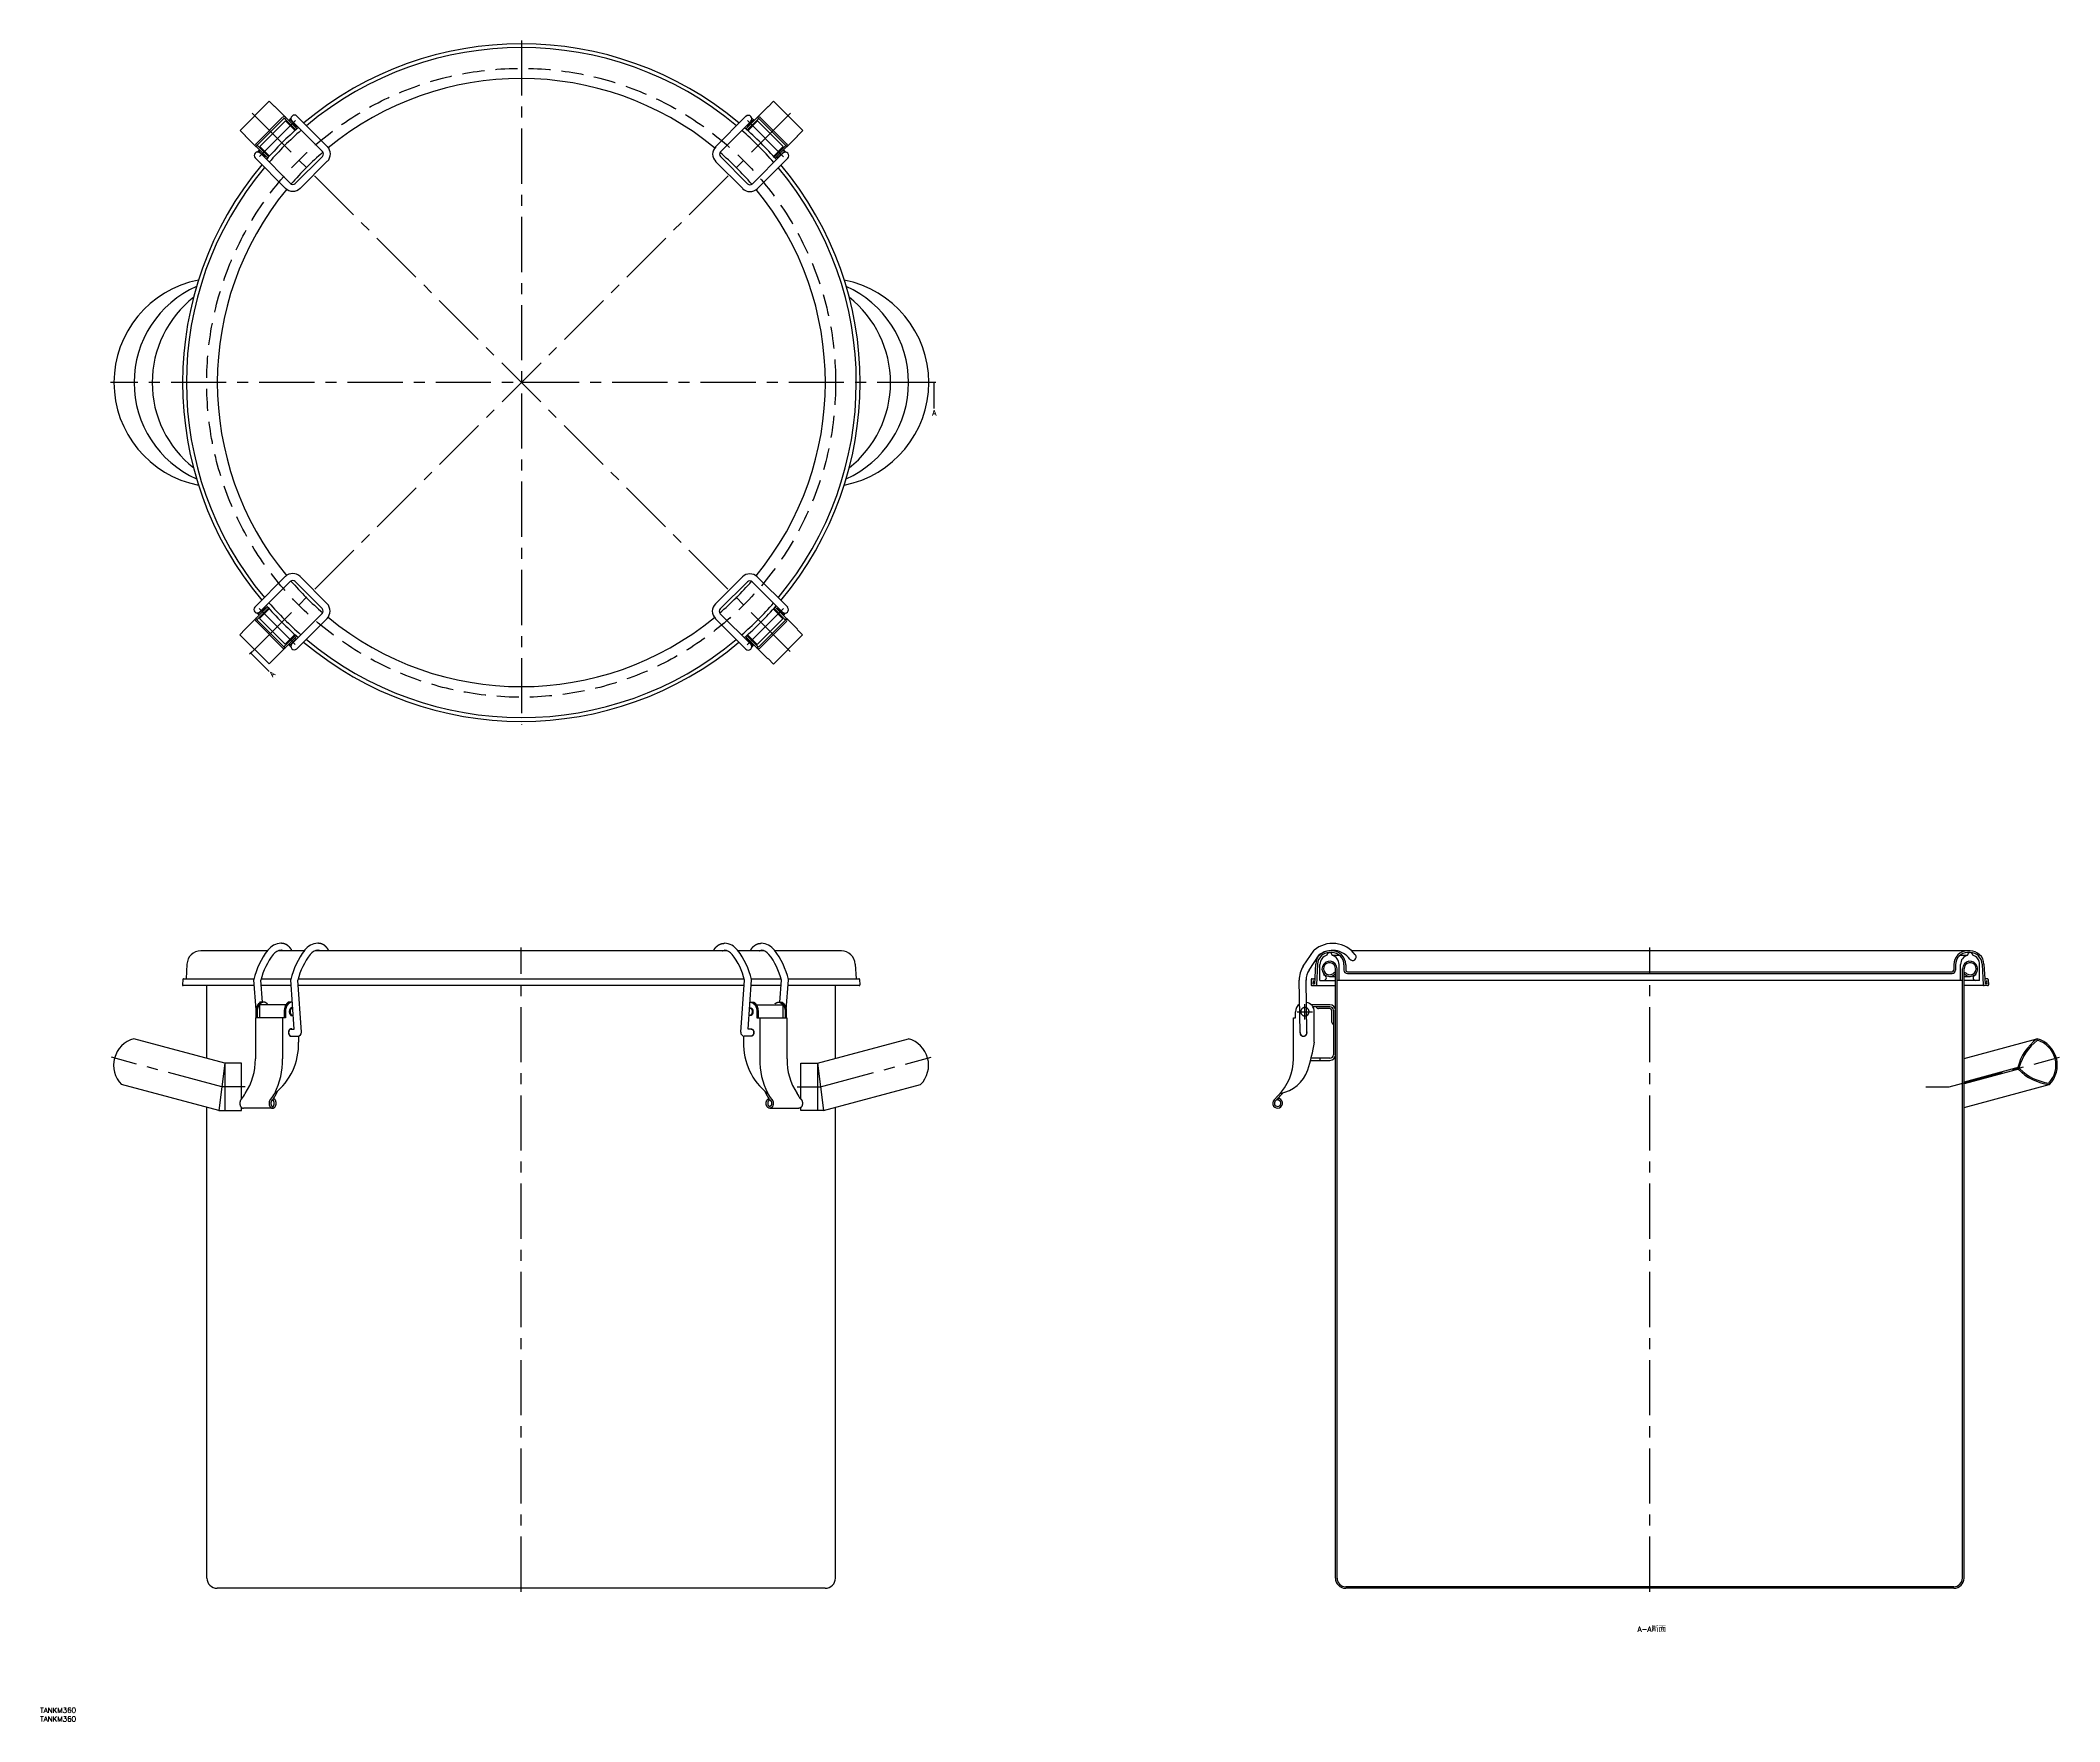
# Model space of a CAD drawing. Extents: x -277 to 885, y -771 to 197.
import ezdxf

# ---------------------------------------------------------------- set-up
doc = ezdxf.new("R2010")
doc.units = 0
doc.linetypes.add('CENTER', pattern=[50.8, 31.75, -6.35, 6.35, -6.35])
doc.linetypes.add('DASHED', pattern=[19.05, 12.7, -6.35])
doc.layers.get('0').update_dxf_attribs({"linetype": 'CONTINUOUS'})
doc.layers.add('CENTER', color=1, linetype='CONTINUOUS')
doc.styles.get("Standard").update_dxf_attribs({"font": 'txt.shx', "height": 3, "bigfont": 'bigfont.shx'})

msp = doc.modelspace()

# ---------------------------------------------------------------- linework, layer by layer
at = {"color": 7, "linetype": 'CONTINUOUS'}
for p, q in [((-145.1, 162), (-161.9, 145.2)), ((-137.4, 152.7), (-152.6, 137.5)), ((-136.5, 152.2), (-152.1, 136.7)), ((-142, 158.9), (-145.1, 162)), ((-141.9, 159), (-142, 158.9)), ((-141.9, 159), (-129.1, 146.1)), ((-129.8, 145.5), (-136.5, 152.2)), ((-135.7, 152.8), (-136.4, 152.1)), ((-132.6, 152.2), (-133.9, 150.9)), ((-133.8, 150.9), (-133.3, 151.4)), ((-133.3, 151.4), (-129.4, 147.5)), ((-111.7, 135.9), (-129.2, 153.4)), ((129.3, 153.3), (111.8, 135.7)), ((129.2, 146), (142, 158.9)), ((136.7, 152.1), (129.9, 145.4)), ((134, 150.8), (132.7, 152.1)), ((136.5, 152), (135.8, 152.7)), ((152.2, 136.5), (136.7, 152.1)), ((152.7, 137.4), (137.5, 152.6)), ((142.1, 158.8), (142, 158.9)), ((145.2, 161.9), (142.1, 158.8)), ((162, 145.1), (145.2, 161.9)), ((-161.9, 145.2), (-158.8, 142.1)), ((-158.8, 142.1), (-158.9, 142)), ((-146, 129.2), (-158.9, 142)), ((-135.8, 150.7), (-150.6, 135.9)), ((-130.2, 145.1), (-135.8, 150.7)), ((-134, 149.7), (-134.4, 149.3)), ((-114.5, 133), (-132, 150.5)), ((-131.2, 146.8), (-131.5, 146.5)), ((-130.5, 148.6), (-130.3, 148.8)), ((-129.4, 147.5), (-129.9, 147)), ((132.2, 150.4), (114.6, 132.9)), ((133.1, 150.9), (129.9, 147.7)), ((129.9, 147.7), (130.4, 147.3)), ((135.9, 150.6), (130.3, 145)), ((130.6, 148.5), (130.4, 148.7)), ((131.6, 146.4), (131.3, 146.7)), ((133.6, 150.4), (133.1, 150.9)), ((134.5, 149.2), (134.1, 149.6)), ((150.7, 135.8), (135.9, 150.6)), ((159, 141.9), (146.1, 129.1)), ((158.9, 142), (162, 145.1)), ((159, 141.9), (158.9, 142)), ((-153.3, 129.3), (-135.7, 111.8)), ((-152, 136.5), (-152.7, 135.8)), ((-152.1, 136.7), (-145.4, 129.9)), ((-150.8, 134), (-152.1, 132.7)), ((-150.4, 133.6), (-150.9, 133.1)), ((-150.9, 133.1), (-147.7, 129.9)), ((-150.6, 135.9), (-145, 130.3)), ((-150.4, 132.2), (-132.9, 114.6)), ((-149.2, 134.5), (-149.6, 134.1)), ((-148.5, 130.6), (-148.7, 130.4)), ((-147.7, 129.9), (-147.3, 130.4)), ((-146.4, 131.6), (-146.7, 131.3)), ((-130.1, 114.6), (-114.5, 130.2)), ((114.6, 130.1), (130.2, 114.5)), ((133, 114.5), (150.5, 132)), ((135.9, 111.7), (153.4, 129.2)), ((145.1, 130.2), (150.7, 135.8)), ((145.5, 129.8), (152.2, 136.5)), ((146.8, 131.2), (146.5, 131.5)), ((147.5, 129.4), (147, 129.9)), ((151.4, 133.3), (147.5, 129.4)), ((148.6, 130.5), (148.8, 130.3)), ((149.7, 134), (149.3, 134.4)), ((152.2, 132.6), (150.9, 133.9)), ((150.9, 133.8), (151.4, 133.3)), ((152.8, 135.7), (152.1, 136.4)), ((-127.3, 111.8), (-111.7, 127.4)), ((111.8, 127.3), (127.4, 111.7)), ((-135.9, -111.7), (-153.4, -129.2)), ((-133, -114.5), (-150.5, -132)), ((-114.6, -130.1), (-130.2, -114.5)), ((-111.8, -127.3), (-127.4, -111.7)), ((127.3, -111.8), (111.7, -127.4)), ((130.1, -114.6), (114.5, -130.2)), ((150.4, -132.2), (132.9, -114.6)), ((153.3, -129.3), (135.7, -111.8)), ((-159, -141.9), (-146.1, -129.1)), ((-152.8, -135.7), (-152.1, -136.4)), ((-152.7, -137.4), (-137.5, -152.6)), ((-145.5, -129.8), (-152.2, -136.5)), ((-152.2, -132.6), (-150.9, -133.9)), ((-152.2, -136.5), (-136.7, -152.1)), ((-151.4, -133.3), (-147.5, -129.4)), ((-150.9, -133.8), (-151.4, -133.3)), ((-145.1, -130.2), (-150.7, -135.8)), ((-150.7, -135.8), (-135.9, -150.6)), ((-149.7, -134), (-149.3, -134.4)), ((-148.6, -130.5), (-148.8, -130.3)), ((-147.5, -129.4), (-147, -129.9)), ((-146.8, -131.2), (-146.5, -131.5)), ((-132.2, -150.4), (-114.6, -132.9)), ((-129.3, -153.3), (-111.8, -135.7)), ((111.7, -135.9), (129.2, -153.4)), ((114.5, -133), (132, -150.5)), ((135.8, -150.7), (150.6, -135.9)), ((136.5, -152.2), (152.1, -136.7)), ((137.4, -152.7), (152.6, -137.5)), ((150.6, -135.9), (145, -130.3)), ((152.1, -136.7), (145.4, -129.9)), ((146, -129.2), (158.9, -142)), ((146.4, -131.6), (146.7, -131.3)), ((147.7, -129.9), (147.3, -130.4)), ((150.9, -133.1), (147.7, -129.9)), ((148.5, -130.6), (148.7, -130.4)), ((149.2, -134.5), (149.6, -134.1)), ((150.4, -133.6), (150.9, -133.1)), ((150.8, -134), (152.1, -132.7)), ((152, -136.5), (152.7, -135.8)), ((-158.9, -142), (-162, -145.1)), ((-162, -145.1), (-145.2, -161.9)), ((-159, -141.9), (-158.9, -142)), ((-129.2, -146), (-142, -158.9)), ((-136.7, -152.1), (-129.9, -145.4)), ((-135.9, -150.6), (-130.3, -145)), ((-134.5, -149.2), (-134.1, -149.6)), ((-134, -150.8), (-132.7, -152.1)), ((-133.6, -150.4), (-133.1, -150.9)), ((-133.1, -150.9), (-129.9, -147.7)), ((-131.6, -146.4), (-131.3, -146.7)), ((-130.6, -148.5), (-130.4, -148.7)), ((-129.9, -147.7), (-130.4, -147.3)), ((141.9, -159), (129.1, -146.1)), ((129.4, -147.5), (129.9, -147)), ((133.3, -151.4), (129.4, -147.5)), ((129.8, -145.5), (136.5, -152.2)), ((130.2, -145.1), (135.8, -150.7)), ((130.5, -148.6), (130.3, -148.8)), ((131.2, -146.8), (131.5, -146.5)), ((132.6, -152.2), (133.9, -150.9)), ((133.8, -150.9), (133.3, -151.4)), ((134, -149.7), (134.4, -149.3)), ((145.1, -162), (161.9, -145.2)), ((158.8, -142.1), (158.9, -142)), ((161.9, -145.2), (158.8, -142.1)), ((-145.2, -161.9), (-142.1, -158.8)), ((-142.1, -158.8), (-142, -158.9)), ((-136.5, -152), (-135.8, -152.7)), ((135.7, -152.8), (136.4, -152.1)), ((141.9, -159), (142, -158.9)), ((142, -158.9), (145.1, -162)), ((-192.5, -334.7), (-192.9, -343.1)), ((-146.2, -327.1), (-184.5, -327.1)), ((-125, -327.1), (-139.9, -327.1)), ((118.4, -327.1), (-118.7, -327.1)), ((139.7, -327.1), (124.8, -327.1)), ((184.2, -327.1), (146, -327.1)), ((192.2, -334.7), (192.7, -343.1)), ((450.1, -335.8), (456.3, -326.7)), ((453.4, -338.1), (459.3, -329.4)), ((457.2, -334.7), (456.6, -346.1)), ((458.2, -334.7), (457.6, -346.6)), ((459.7, -344.1), (459.7, -334.9)), ((469.8, -327.1), (465.2, -327.1)), ((465.2, -328.1), (466.5, -328.1)), ((466.7, -329.6), (470.9, -329.6)), ((470.7, -344.1), (470.7, -334.9)), ((473.5, -335.1), (473.5, -338.1)), ((474.5, -335.1), (474.5, -338.1)), ((833.9, -327.1), (478.3, -327.1)), ((824.5, -335.1), (824.5, -338.1)), ((825.5, -335.1), (825.5, -338.1)), ((828.2, -329.6), (832.4, -329.6)), ((828.4, -344.1), (828.4, -334.9)), ((833.9, -328.1), (832.5, -328.1)), ((839.4, -344.1), (839.4, -334.9)), ((840.9, -334.7), (841.5, -346.6)), ((841.9, -334.7), (842.5, -346.1)), ((-194.9, -343.6), (-195.1, -346.6)), ((-153.7, -347.1), (-194.6, -347.1)), ((-194.4, -343.1), (-153.8, -343.1)), ((-181, -389), (-181, -347.1)), ((-152.7, -361.1), (-154, -343.7)), ((-149, -356.7), (-149.9, -344)), ((-149.7, -343.1), (-132.6, -343.1)), ((-132.5, -347.1), (-149.7, -347.1)), ((-130.7, -372.1), (-132.7, -343.7)), ((-126.6, -373.9), (-128.7, -344)), ((-128.5, -343.1), (128.2, -343.1)), ((128.3, -347.1), (-128.5, -347.1)), ((126.3, -373.9), (128.5, -344)), ((130.5, -372.1), (132.5, -343.7)), ((149.5, -347.1), (132.3, -347.1)), ((132.4, -343.1), (149.5, -343.1)), ((148.8, -356.7), (149.7, -344)), ((152.5, -361.1), (153.7, -343.7)), ((194.4, -347.1), (153.5, -347.1)), ((153.6, -343.1), (194.2, -343.1)), ((180.8, -389), (180.8, -347.1)), ((194.7, -343.6), (194.9, -346.6)), ((448.2, -374.1), (447.7, -343.9)), ((452.2, -374), (451.7, -343.8)), ((454.7, -343.6), (454.6, -346.6)), ((455.1, -347.1), (468.6, -347.1)), ((455.2, -343.1), (456.7, -343.1)), ((455.7, -344.1), (455.6, -346.1)), ((455.6, -345.1), (456.6, -345.1)), ((455.6, -346.1), (456.6, -346.1)), ((459.7, -344.1), (468.6, -344.1)), ((461.8, -340.2), (461.9, -341.1)), ((465.2, -341.8), (468.6, -341.8)), ((468.6, -340.1), (467.9, -339.5)), ((468.6, -688.1), (468.6, -337.4)), ((469.5, -688.1), (469.5, -337.4)), ((829.5, -344.1), (469.5, -344.1)), ((475.5, -339.1), (823.5, -339.1)), ((475.5, -340.1), (823.5, -340.1)), ((829.5, -688.1), (829.5, -337.4)), ((830.4, -688.1), (830.4, -337.4)), ((830.4, -340.1), (831.1, -339.5)), ((830.4, -341.8), (833.9, -341.8)), ((839.4, -344.1), (830.4, -344.1)), ((844, -347.1), (830.4, -347.1)), ((837.2, -340.2), (837.1, -341.1)), ((843.8, -343.1), (842.3, -343.1)), ((843.4, -345.1), (842.4, -345.1)), ((843.5, -346.1), (842.5, -346.1)), ((843.4, -344.1), (843.5, -346.1)), ((844.3, -343.6), (844.5, -346.6)), ((-135.4, -358.1), (-150.7, -358.1)), ((-150.7, -358.1), (-150.7, -365.7)), ((-148.3, -356.7), (-150.4, -356.7)), ((-135.9, -358.1), (-135.9, -358.9)), ((-132, -356.7), (-134.1, -356.7)), ((-131.8, -356.7), (-132, -356.7)), ((-131.6, -359.8), (-132, -359.8)), ((131.4, -359.8), (131.8, -359.8)), ((131.6, -356.7), (131.8, -356.7)), ((131.8, -356.7), (133.9, -356.7)), ((135.2, -358.1), (150.5, -358.1)), ((135.6, -358.1), (135.6, -358.9)), ((148, -356.7), (150.1, -356.7)), ((150.5, -358.1), (150.5, -365.7)), ((465.4, -358.1), (454.6, -358.1)), ((465.4, -359.3), (455.6, -359.3)), ((465.4, -360.3), (458.9, -360.3)), ((-135.8, -365.7), (-153.1, -365.7)), ((-153.1, -365.7), (-153.1, -389.2)), ((-152.8, -362.1), (-152.8, -365.7)), ((-152.1, -362.1), (-152.1, -365.7)), ((-137.5, -365.7), (-137.5, -389.2)), ((-136.5, -362.1), (-136.5, -365.7)), ((-135.8, -362.1), (-135.8, -365.7)), ((-132, -364.3), (-131.5, -364.3)), ((131.8, -364.3), (131.3, -364.3)), ((135.6, -362.1), (135.6, -365.7)), ((135.6, -365.7), (152.9, -365.7)), ((136.3, -362.1), (136.3, -365.7)), ((137.3, -365.7), (137.3, -389.2)), ((151.8, -362.1), (151.8, -365.7)), ((152.5, -362.1), (152.5, -365.7)), ((152.9, -365.7), (152.9, -389.2)), ((444.4, -389.2), (444.4, -365.7)), ((444.4, -365.7), (445.6, -365.7)), ((445.6, -365.7), (445.6, -362.1)), ((456.4, -379.7), (456.4, -362.1)), ((466.4, -361.3), (466.4, -367.8)), ((467.4, -361.3), (467.4, -386.9)), ((-170.6, -391.8), (-223, -377.7)), ((-132.6, -372.1), (-130.7, -372.1)), ((-132.6, -376.1), (-128.6, -376.1)), ((-128.2, -376), (-128.2, -379.7)), ((127.9, -376), (127.9, -379.7)), ((132.3, -376.1), (128.3, -376.1)), ((132.3, -372.1), (130.5, -372.1)), ((170.4, -391.8), (222.8, -377.7)), ((830.4, -389), (872.4, -377.7)), ((-170.6, -391.8), (-174.2, -419)), ((-161, -391.8), (-170.6, -391.8)), ((-170.6, -391.8), (-170.6, -419)), ((-161, -412.3), (-161, -391.8)), ((160.8, -391.8), (170.4, -391.8)), ((160.8, -412.3), (160.8, -391.8)), ((170.4, -391.8), (173.9, -419)), ((170.4, -391.8), (170.4, -419)), ((454.3, -390.1), (465.4, -390.1)), ((465.4, -388.9), (454.6, -388.9)), ((459.6, -388.9), (459.6, -390.1)), ((862.2, -394), (830.4, -402.6)), ((862.5, -395), (830.4, -403.6)), ((-174.2, -419), (-230.1, -404)), ((173.9, -419), (229.8, -404)), ((830.4, -417.2), (879.5, -404)), ((-181, -688.1), (-181, -417.2)), ((-161, -419), (-161, -417.3)), ((-143.2, -417.7), (-160, -417.7)), ((-159, -409.1), (-158.9, -409.1)), ((-142.9, -413.1), (-142.7, -412.1)), ((-142.1, -409.1), (-142, -409.1)), ((141.8, -409.1), (141.8, -409.1)), ((142.7, -413.1), (142.5, -412.1)), ((143, -417.7), (159.8, -417.7)), ((158.7, -409.1), (158.7, -409.1)), ((160.8, -419), (160.8, -417.3)), ((180.8, -688.1), (180.8, -417.2)), ((435.6, -410.4), (433.3, -412.8)), ((436.4, -411.1), (434, -413.5)), ((435.5, -412), (435.4, -413)), ((-174.2, -419), (-161, -419)), ((173.9, -419), (160.8, -419)), ((174.9, -694), (-175.1, -694)), ((824.5, -693.1), (474.5, -693.1)), ((824.5, -694), (474.5, -694))]:
    msp.add_line(p, q, dxfattribs=at)
at = {"color": 7}
for points in [[(237.5, 0, 0), (237.5, -15, 0)], [(-155.7, -155.7, 0), (-145.1, -166.3, 0)], [(-137.1, -327.1, 0), (-137.1, -327.1, 0), (-137.1, -327.1, 0), (-137.1, -327.1, 0), (-137.1, -327.1, 0), (-137.1, -327.1, 0), (-137.1, -327.1, 0), (-137.1, -327.1, 0), (-137.1, -327.1, 0), (-137.2, -327.1, 0), (-137.2, -327, 0), (-137.2, -327, 0), (-137.2, -327, 0), (-137.2, -327, 0), (-137.2, -327, 0), (-137.2, -327, 0), (-137.2, -327, 0), (-137.2, -327, 0), (-137.2, -327, 0), (-137.2, -327, 0), (-137.2, -327, 0), (-137.2, -327, 0), (-137.2, -327, 0), (-137.2, -327, 0), (-137.2, -327, 0), (-137.3, -327, 0), (-137.3, -327, 0), (-137.3, -327, 0), (-137.3, -327, 0), (-137.3, -327, 0), (-137.3, -327, 0), (-137.3, -327, 0), (-137.3, -327, 0), (-137.3, -327, 0), (-137.3, -327, 0), (-137.3, -327, 0), (-137.3, -327, 0), (-137.3, -327, 0), (-137.3, -327, 0), (-137.3, -327, 0), (-137.3, -327, 0), (-137.3, -327, 0), (-137.4, -327, 0), (-137.4, -327, 0), (-137.4, -326.9, 0), (-137.4, -326.9, 0), (-137.4, -326.9, 0), (-137.4, -326.9, 0), (-137.4, -326.9, 0), (-137.4, -326.9, 0), (-137.4, -326.9, 0), (-137.4, -326.9, 0), (-137.4, -326.9, 0), (-137.4, -326.9, 0), (-137.4, -326.9, 0), (-137.4, -326.9, 0), (-137.4, -326.9, 0), (-137.4, -326.9, 0), (-137.5, -326.9, 0), (-137.5, -326.9, 0), (-137.5, -326.9, 0), (-137.5, -326.9, 0), (-137.5, -326.9, 0), (-137.5, -326.9, 0), (-137.5, -326.9, 0), (-137.5, -326.9, 0), (-137.5, -326.9, 0), (-137.5, -326.9, 0), (-137.5, -326.9, 0), (-137.5, -326.9, 0), (-137.5, -326.9, 0), (-137.5, -326.9, 0), (-137.5, -326.9, 0), (-137.5, -326.9, 0), (-137.6, -326.9, 0), (-137.6, -326.9, 0), (-137.6, -326.9, 0), (-137.6, -326.9, 0), (-137.6, -326.9, 0), (-137.6, -326.9, 0), (-137.6, -326.9, 0), (-137.6, -326.9, 0), (-137.6, -326.9, 0), (-137.6, -326.9, 0), (-137.6, -326.9, 0), (-137.6, -326.9, 0), (-137.6, -326.9, 0), (-137.6, -326.8, 0), (-137.6, -326.8, 0), (-137.6, -326.8, 0), (-137.7, -326.8, 0), (-137.7, -326.8, 0), (-137.7, -326.8, 0), (-137.7, -326.8, 0), (-137.7, -326.8, 0), (-137.7, -326.8, 0), (-137.7, -326.8, 0), (-137.7, -326.8, 0), (-137.7, -326.8, 0), (-137.7, -326.8, 0), (-137.7, -326.8, 0), (-137.7, -326.8, 0), (-137.7, -326.8, 0), (-137.7, -326.8, 0), (-137.7, -326.8, 0), (-137.7, -326.8, 0), (-137.7, -326.8, 0), (-137.8, -326.8, 0), (-137.8, -326.8, 0), (-137.8, -326.8, 0), (-137.8, -326.8, 0), (-137.8, -326.8, 0), (-137.8, -326.8, 0), (-137.8, -326.8, 0), (-137.8, -326.8, 0), (-137.8, -326.8, 0), (-137.8, -326.8, 0), (-137.8, -326.8, 0), (-137.8, -326.8, 0), (-137.8, -326.8, 0), (-137.8, -326.8, 0), (-137.8, -326.8, 0), (-137.8, -326.8, 0), (-137.9, -326.8, 0), (-137.9, -326.8, 0), (-137.9, -326.8, 0), (-137.9, -326.8, 0), (-137.9, -326.8, 0), (-137.9, -326.8, 0), (-137.9, -326.8, 0), (-137.9, -326.8, 0), (-137.9, -326.8, 0), (-137.9, -326.8, 0), (-137.9, -326.8, 0), (-137.9, -326.8, 0), (-137.9, -326.8, 0), (-137.9, -326.8, 0), (-137.9, -326.8, 0), (-137.9, -326.8, 0), (-138, -326.8, 0), (-138, -326.8, 0), (-138, -326.8, 0), (-138, -326.8, 0), (-138, -326.8, 0), (-138, -326.8, 0), (-138, -326.8, 0), (-138, -326.8, 0), (-138, -326.8, 0), (-138, -326.8, 0), (-138, -326.8, 0), (-138, -326.8, 0), (-138, -326.8, 0), (-138, -326.8, 0), (-138, -326.8, 0), (-138, -326.8, 0), (-138.1, -326.8, 0), (-138.1, -326.8, 0), (-138.1, -326.8, 0), (-138.1, -326.8, 0), (-138.1, -326.8, 0), (-138.1, -326.8, 0), (-138.1, -326.8, 0), (-138.1, -326.8, 0), (-138.1, -326.8, 0), (-138.1, -326.8, 0), (-138.1, -326.7, 0), (-138.1, -326.7, 0), (-138.1, -326.7, 0), (-138.1, -326.7, 0), (-138.1, -326.7, 0), (-138.1, -326.7, 0), (-138.1, -326.7, 0), (-138.2, -326.7, 0), (-138.2, -326.7, 0), (-138.2, -326.7, 0), (-138.2, -326.7, 0), (-138.2, -326.7, 0), (-138.2, -326.7, 0), (-138.2, -326.7, 0), (-138.2, -326.7, 0), (-138.2, -326.7, 0), (-138.2, -326.7, 0), (-138.2, -326.7, 0), (-138.2, -326.7, 0), (-138.2, -326.7, 0), (-138.2, -326.7, 0), (-138.2, -326.7, 0), (-138.2, -326.7, 0), (-138.3, -326.7, 0), (-138.3, -326.7, 0), (-138.3, -326.7, 0), (-138.3, -326.7, 0)], [(-115.9, -327.1, 0), (-115.9, -327.1, 0), (-115.9, -327.1, 0), (-115.9, -327.1, 0), (-115.9, -327.1, 0), (-115.9, -327.1, 0), (-115.9, -327.1, 0), (-115.9, -327.1, 0), (-115.9, -327.1, 0), (-115.9, -327.1, 0), (-115.9, -327, 0), (-116, -327, 0), (-116, -327, 0), (-116, -327, 0), (-116, -327, 0), (-116, -327, 0), (-116, -327, 0), (-116, -327, 0), (-116, -327, 0), (-116, -327, 0), (-116, -327, 0), (-116, -327, 0), (-116, -327, 0), (-116, -327, 0), (-116, -327, 0), (-116, -327, 0), (-116, -327, 0), (-116.1, -327, 0), (-116.1, -327, 0), (-116.1, -327, 0), (-116.1, -327, 0), (-116.1, -327, 0), (-116.1, -327, 0), (-116.1, -327, 0), (-116.1, -327, 0), (-116.1, -327, 0), (-116.1, -327, 0), (-116.1, -327, 0), (-116.1, -327, 0), (-116.1, -327, 0), (-116.1, -327, 0), (-116.1, -327, 0), (-116.1, -327, 0), (-116.1, -327, 0), (-116.2, -326.9, 0), (-116.2, -326.9, 0), (-116.2, -326.9, 0), (-116.2, -326.9, 0), (-116.2, -326.9, 0), (-116.2, -326.9, 0), (-116.2, -326.9, 0), (-116.2, -326.9, 0), (-116.2, -326.9, 0), (-116.2, -326.9, 0), (-116.2, -326.9, 0), (-116.2, -326.9, 0), (-116.2, -326.9, 0), (-116.2, -326.9, 0), (-116.2, -326.9, 0), (-116.2, -326.9, 0), (-116.3, -326.9, 0), (-116.3, -326.9, 0), (-116.3, -326.9, 0), (-116.3, -326.9, 0), (-116.3, -326.9, 0), (-116.3, -326.9, 0), (-116.3, -326.9, 0), (-116.3, -326.9, 0), (-116.3, -326.9, 0), (-116.3, -326.9, 0), (-116.3, -326.9, 0), (-116.3, -326.9, 0), (-116.3, -326.9, 0), (-116.3, -326.9, 0), (-116.3, -326.9, 0), (-116.3, -326.9, 0), (-116.4, -326.9, 0), (-116.4, -326.9, 0), (-116.4, -326.9, 0), (-116.4, -326.9, 0), (-116.4, -326.9, 0), (-116.4, -326.9, 0), (-116.4, -326.9, 0), (-116.4, -326.9, 0), (-116.4, -326.9, 0), (-116.4, -326.9, 0), (-116.4, -326.9, 0), (-116.4, -326.8, 0), (-116.4, -326.8, 0), (-116.4, -326.8, 0), (-116.4, -326.8, 0), (-116.4, -326.8, 0), (-116.5, -326.8, 0), (-116.5, -326.8, 0), (-116.5, -326.8, 0), (-116.5, -326.8, 0), (-116.5, -326.8, 0), (-116.5, -326.8, 0), (-116.5, -326.8, 0), (-116.5, -326.8, 0), (-116.5, -326.8, 0), (-116.5, -326.8, 0), (-116.5, -326.8, 0), (-116.5, -326.8, 0), (-116.5, -326.8, 0), (-116.5, -326.8, 0), (-116.5, -326.8, 0), (-116.5, -326.8, 0), (-116.5, -326.8, 0), (-116.6, -326.8, 0), (-116.6, -326.8, 0), (-116.6, -326.8, 0), (-116.6, -326.8, 0), (-116.6, -326.8, 0), (-116.6, -326.8, 0), (-116.6, -326.8, 0), (-116.6, -326.8, 0), (-116.6, -326.8, 0), (-116.6, -326.8, 0), (-116.6, -326.8, 0), (-116.6, -326.8, 0), (-116.6, -326.8, 0), (-116.6, -326.8, 0), (-116.6, -326.8, 0), (-116.6, -326.8, 0), (-116.7, -326.8, 0), (-116.7, -326.8, 0), (-116.7, -326.8, 0), (-116.7, -326.8, 0), (-116.7, -326.8, 0), (-116.7, -326.8, 0), (-116.7, -326.8, 0), (-116.7, -326.8, 0), (-116.7, -326.8, 0), (-116.7, -326.8, 0), (-116.7, -326.8, 0), (-116.7, -326.8, 0), (-116.7, -326.8, 0), (-116.7, -326.8, 0), (-116.7, -326.8, 0), (-116.7, -326.8, 0), (-116.8, -326.8, 0), (-116.8, -326.8, 0), (-116.8, -326.8, 0), (-116.8, -326.8, 0), (-116.8, -326.8, 0), (-116.8, -326.8, 0), (-116.8, -326.8, 0), (-116.8, -326.8, 0), (-116.8, -326.8, 0), (-116.8, -326.8, 0), (-116.8, -326.8, 0), (-116.8, -326.8, 0), (-116.8, -326.8, 0), (-116.8, -326.8, 0), (-116.8, -326.8, 0), (-116.8, -326.8, 0), (-116.8, -326.8, 0), (-116.9, -326.8, 0), (-116.9, -326.8, 0), (-116.9, -326.8, 0), (-116.9, -326.8, 0), (-116.9, -326.8, 0), (-116.9, -326.8, 0), (-116.9, -326.8, 0), (-116.9, -326.7, 0), (-116.9, -326.7, 0), (-116.9, -326.7, 0), (-116.9, -326.7, 0), (-116.9, -326.7, 0), (-116.9, -326.7, 0), (-116.9, -326.7, 0), (-116.9, -326.7, 0), (-116.9, -326.7, 0), (-117, -326.7, 0), (-117, -326.7, 0), (-117, -326.7, 0), (-117, -326.7, 0), (-117, -326.7, 0), (-117, -326.7, 0), (-117, -326.7, 0), (-117, -326.7, 0), (-117, -326.7, 0), (-117, -326.7, 0), (-117, -326.7, 0), (-117, -326.7, 0), (-117, -326.7, 0), (-117, -326.7, 0), (-117, -326.7, 0), (-117, -326.7, 0), (-117.1, -326.7, 0), (-117.1, -326.7, 0)], [(115.7, -327.1, 0), (115.7, -327.1, 0), (115.7, -327.1, 0), (115.7, -327.1, 0), (115.7, -327.1, 0), (115.7, -327.1, 0), (115.7, -327.1, 0), (115.7, -327.1, 0), (115.7, -327.1, 0), (115.7, -327.1, 0), (115.7, -327, 0), (115.7, -327, 0), (115.7, -327, 0), (115.7, -327, 0), (115.7, -327, 0), (115.7, -327, 0), (115.7, -327, 0), (115.8, -327, 0), (115.8, -327, 0), (115.8, -327, 0), (115.8, -327, 0), (115.8, -327, 0), (115.8, -327, 0), (115.8, -327, 0), (115.8, -327, 0), (115.8, -327, 0), (115.8, -327, 0), (115.8, -327, 0), (115.8, -327, 0), (115.8, -327, 0), (115.8, -327, 0), (115.8, -327, 0), (115.8, -327, 0), (115.9, -327, 0), (115.9, -327, 0), (115.9, -327, 0), (115.9, -327, 0), (115.9, -327, 0), (115.9, -327, 0), (115.9, -327, 0), (115.9, -327, 0), (115.9, -327, 0), (115.9, -327, 0), (115.9, -327, 0), (115.9, -326.9, 0), (115.9, -326.9, 0), (115.9, -326.9, 0), (115.9, -326.9, 0), (115.9, -326.9, 0), (116, -326.9, 0), (116, -326.9, 0), (116, -326.9, 0), (116, -326.9, 0), (116, -326.9, 0), (116, -326.9, 0), (116, -326.9, 0), (116, -326.9, 0), (116, -326.9, 0), (116, -326.9, 0), (116, -326.9, 0), (116, -326.9, 0), (116, -326.9, 0), (116, -326.9, 0), (116, -326.9, 0), (116, -326.9, 0), (116, -326.9, 0), (116.1, -326.9, 0), (116.1, -326.9, 0), (116.1, -326.9, 0), (116.1, -326.9, 0), (116.1, -326.9, 0), (116.1, -326.9, 0), (116.1, -326.9, 0), (116.1, -326.9, 0), (116.1, -326.9, 0), (116.1, -326.9, 0), (116.1, -326.9, 0), (116.1, -326.9, 0), (116.1, -326.9, 0), (116.1, -326.9, 0), (116.1, -326.9, 0), (116.1, -326.9, 0), (116.2, -326.9, 0), (116.2, -326.9, 0), (116.2, -326.9, 0), (116.2, -326.9, 0), (116.2, -326.9, 0), (116.2, -326.8, 0), (116.2, -326.8, 0), (116.2, -326.8, 0), (116.2, -326.8, 0), (116.2, -326.8, 0), (116.2, -326.8, 0), (116.2, -326.8, 0), (116.2, -326.8, 0), (116.2, -326.8, 0), (116.2, -326.8, 0), (116.2, -326.8, 0), (116.3, -326.8, 0), (116.3, -326.8, 0), (116.3, -326.8, 0), (116.3, -326.8, 0), (116.3, -326.8, 0), (116.3, -326.8, 0), (116.3, -326.8, 0), (116.3, -326.8, 0), (116.3, -326.8, 0), (116.3, -326.8, 0), (116.3, -326.8, 0), (116.3, -326.8, 0), (116.3, -326.8, 0), (116.3, -326.8, 0), (116.3, -326.8, 0), (116.3, -326.8, 0), (116.3, -326.8, 0), (116.4, -326.8, 0), (116.4, -326.8, 0), (116.4, -326.8, 0), (116.4, -326.8, 0), (116.4, -326.8, 0), (116.4, -326.8, 0), (116.4, -326.8, 0), (116.4, -326.8, 0), (116.4, -326.8, 0), (116.4, -326.8, 0), (116.4, -326.8, 0), (116.4, -326.8, 0), (116.4, -326.8, 0), (116.4, -326.8, 0), (116.4, -326.8, 0), (116.4, -326.8, 0), (116.5, -326.8, 0), (116.5, -326.8, 0), (116.5, -326.8, 0), (116.5, -326.8, 0), (116.5, -326.8, 0), (116.5, -326.8, 0), (116.5, -326.8, 0), (116.5, -326.8, 0), (116.5, -326.8, 0), (116.5, -326.8, 0), (116.5, -326.8, 0), (116.5, -326.8, 0), (116.5, -326.8, 0), (116.5, -326.8, 0), (116.5, -326.8, 0), (116.5, -326.8, 0), (116.6, -326.8, 0), (116.6, -326.8, 0), (116.6, -326.8, 0), (116.6, -326.8, 0), (116.6, -326.8, 0), (116.6, -326.8, 0), (116.6, -326.8, 0), (116.6, -326.8, 0), (116.6, -326.8, 0), (116.6, -326.8, 0), (116.6, -326.8, 0), (116.6, -326.8, 0), (116.6, -326.8, 0), (116.6, -326.8, 0), (116.6, -326.8, 0), (116.6, -326.8, 0), (116.7, -326.8, 0), (116.7, -326.8, 0), (116.7, -326.7, 0), (116.7, -326.7, 0), (116.7, -326.7, 0), (116.7, -326.7, 0), (116.7, -326.7, 0), (116.7, -326.7, 0), (116.7, -326.7, 0), (116.7, -326.7, 0), (116.7, -326.7, 0), (116.7, -326.7, 0), (116.7, -326.7, 0), (116.7, -326.7, 0), (116.7, -326.7, 0), (116.7, -326.7, 0), (116.8, -326.7, 0), (116.8, -326.7, 0), (116.8, -326.7, 0), (116.8, -326.7, 0), (116.8, -326.7, 0), (116.8, -326.7, 0), (116.8, -326.7, 0), (116.8, -326.7, 0), (116.8, -326.7, 0), (116.8, -326.7, 0), (116.8, -326.7, 0), (116.8, -326.7, 0), (116.8, -326.7, 0)], [(136.9, -327.1, 0), (136.9, -327.1, 0), (136.9, -327.1, 0), (136.9, -327.1, 0), (136.9, -327.1, 0), (136.9, -327.1, 0), (136.9, -327.1, 0), (136.9, -327.1, 0), (136.9, -327.1, 0), (136.9, -327.1, 0), (136.9, -327, 0), (136.9, -327, 0), (136.9, -327, 0), (136.9, -327, 0), (136.9, -327, 0), (137, -327, 0), (137, -327, 0), (137, -327, 0), (137, -327, 0), (137, -327, 0), (137, -327, 0), (137, -327, 0), (137, -327, 0), (137, -327, 0), (137, -327, 0), (137, -327, 0), (137, -327, 0), (137, -327, 0), (137, -327, 0), (137, -327, 0), (137, -327, 0), (137.1, -327, 0), (137.1, -327, 0), (137.1, -327, 0), (137.1, -327, 0), (137.1, -327, 0), (137.1, -327, 0), (137.1, -327, 0), (137.1, -327, 0), (137.1, -327, 0), (137.1, -327, 0), (137.1, -327, 0), (137.1, -327, 0), (137.1, -327, 0), (137.1, -326.9, 0), (137.1, -326.9, 0), (137.1, -326.9, 0), (137.2, -326.9, 0), (137.2, -326.9, 0), (137.2, -326.9, 0), (137.2, -326.9, 0), (137.2, -326.9, 0), (137.2, -326.9, 0), (137.2, -326.9, 0), (137.2, -326.9, 0), (137.2, -326.9, 0), (137.2, -326.9, 0), (137.2, -326.9, 0), (137.2, -326.9, 0), (137.2, -326.9, 0), (137.2, -326.9, 0), (137.2, -326.9, 0), (137.2, -326.9, 0), (137.2, -326.9, 0), (137.3, -326.9, 0), (137.3, -326.9, 0), (137.3, -326.9, 0), (137.3, -326.9, 0), (137.3, -326.9, 0), (137.3, -326.9, 0), (137.3, -326.9, 0), (137.3, -326.9, 0), (137.3, -326.9, 0), (137.3, -326.9, 0), (137.3, -326.9, 0), (137.3, -326.9, 0), (137.3, -326.9, 0), (137.3, -326.9, 0), (137.3, -326.9, 0), (137.3, -326.9, 0), (137.4, -326.9, 0), (137.4, -326.9, 0), (137.4, -326.9, 0), (137.4, -326.9, 0), (137.4, -326.9, 0), (137.4, -326.9, 0), (137.4, -326.9, 0), (137.4, -326.8, 0), (137.4, -326.8, 0), (137.4, -326.8, 0), (137.4, -326.8, 0), (137.4, -326.8, 0), (137.4, -326.8, 0), (137.4, -326.8, 0), (137.4, -326.8, 0), (137.4, -326.8, 0), (137.5, -326.8, 0), (137.5, -326.8, 0), (137.5, -326.8, 0), (137.5, -326.8, 0), (137.5, -326.8, 0), (137.5, -326.8, 0), (137.5, -326.8, 0), (137.5, -326.8, 0), (137.5, -326.8, 0), (137.5, -326.8, 0), (137.5, -326.8, 0), (137.5, -326.8, 0), (137.5, -326.8, 0), (137.5, -326.8, 0), (137.5, -326.8, 0), (137.5, -326.8, 0), (137.6, -326.8, 0), (137.6, -326.8, 0), (137.6, -326.8, 0), (137.6, -326.8, 0), (137.6, -326.8, 0), (137.6, -326.8, 0), (137.6, -326.8, 0), (137.6, -326.8, 0), (137.6, -326.8, 0), (137.6, -326.8, 0), (137.6, -326.8, 0), (137.6, -326.8, 0), (137.6, -326.8, 0), (137.6, -326.8, 0), (137.6, -326.8, 0), (137.6, -326.8, 0), (137.7, -326.8, 0), (137.7, -326.8, 0), (137.7, -326.8, 0), (137.7, -326.8, 0), (137.7, -326.8, 0), (137.7, -326.8, 0), (137.7, -326.8, 0), (137.7, -326.8, 0), (137.7, -326.8, 0), (137.7, -326.8, 0), (137.7, -326.8, 0), (137.7, -326.8, 0), (137.7, -326.8, 0), (137.7, -326.8, 0), (137.7, -326.8, 0), (137.7, -326.8, 0), (137.7, -326.8, 0), (137.8, -326.8, 0), (137.8, -326.8, 0), (137.8, -326.8, 0), (137.8, -326.8, 0), (137.8, -326.8, 0), (137.8, -326.8, 0), (137.8, -326.8, 0), (137.8, -326.8, 0), (137.8, -326.8, 0), (137.8, -326.8, 0), (137.8, -326.8, 0), (137.8, -326.8, 0), (137.8, -326.8, 0), (137.8, -326.8, 0), (137.8, -326.8, 0), (137.8, -326.8, 0), (137.9, -326.8, 0), (137.9, -326.8, 0), (137.9, -326.8, 0), (137.9, -326.8, 0), (137.9, -326.7, 0), (137.9, -326.7, 0), (137.9, -326.7, 0), (137.9, -326.7, 0), (137.9, -326.7, 0), (137.9, -326.7, 0), (137.9, -326.7, 0), (137.9, -326.7, 0), (137.9, -326.7, 0), (137.9, -326.7, 0), (137.9, -326.7, 0), (137.9, -326.7, 0), (138, -326.7, 0), (138, -326.7, 0), (138, -326.7, 0), (138, -326.7, 0), (138, -326.7, 0), (138, -326.7, 0), (138, -326.7, 0), (138, -326.7, 0), (138, -326.7, 0), (138, -326.7, 0), (138, -326.7, 0), (138, -326.7, 0), (138, -326.7, 0), (138, -326.7, 0), (138, -326.7, 0)], [(-150.4, -356.7, 0), (-150.4, -356.7, 0), (-150.4, -356.7, 0), (-150.4, -356.7, 0), (-150.5, -356.7, 0), (-150.5, -356.7, 0), (-150.5, -356.8, 0), (-150.5, -356.8, 0), (-150.5, -356.8, 0), (-150.5, -356.8, 0), (-150.6, -356.8, 0), (-150.6, -356.8, 0), (-150.6, -356.8, 0), (-150.6, -356.9, 0), (-150.6, -356.9, 0), (-150.6, -356.9, 0), (-150.7, -356.9, 0), (-150.7, -356.9, 0), (-150.7, -356.9, 0), (-150.7, -356.9, 0), (-150.7, -357, 0), (-150.7, -357, 0), (-150.8, -357, 0), (-150.8, -357, 0), (-150.8, -357, 0), (-150.8, -357, 0), (-150.8, -357, 0), (-150.8, -357.1, 0), (-150.9, -357.1, 0), (-150.9, -357.1, 0), (-150.9, -357.1, 0), (-150.9, -357.1, 0), (-150.9, -357.1, 0), (-150.9, -357.1, 0), (-151, -357.2, 0), (-151, -357.2, 0), (-151, -357.2, 0), (-151, -357.2, 0), (-151, -357.2, 0), (-151, -357.2, 0), (-151, -357.3, 0), (-151.1, -357.3, 0), (-151.1, -357.3, 0), (-151.1, -357.3, 0), (-151.1, -357.3, 0), (-151.1, -357.3, 0), (-151.1, -357.4, 0), (-151.2, -357.4, 0), (-151.2, -357.4, 0), (-151.2, -357.4, 0), (-151.2, -357.4, 0), (-151.2, -357.4, 0), (-151.2, -357.5, 0), (-151.2, -357.5, 0), (-151.3, -357.5, 0), (-151.3, -357.5, 0), (-151.3, -357.5, 0), (-151.3, -357.6, 0), (-151.3, -357.6, 0), (-151.3, -357.6, 0), (-151.3, -357.6, 0), (-151.4, -357.6, 0), (-151.4, -357.6, 0), (-151.4, -357.7, 0), (-151.4, -357.7, 0), (-151.4, -357.7, 0), (-151.4, -357.7, 0), (-151.4, -357.7, 0), (-151.5, -357.8, 0), (-151.5, -357.8, 0), (-151.5, -357.8, 0), (-151.5, -357.8, 0), (-151.5, -357.8, 0), (-151.5, -357.8, 0), (-151.5, -357.9, 0), (-151.6, -357.9, 0), (-151.6, -357.9, 0), (-151.6, -357.9, 0), (-151.6, -357.9, 0), (-151.6, -358, 0), (-151.6, -358, 0), (-151.6, -358, 0), (-151.6, -358, 0), (-151.7, -358, 0), (-151.7, -358.1, 0), (-151.7, -358.1, 0), (-151.7, -358.1, 0), (-151.7, -358.1, 0), (-151.7, -358.1, 0), (-151.7, -358.2, 0), (-151.7, -358.2, 0), (-151.8, -358.2, 0), (-151.8, -358.2, 0), (-151.8, -358.2, 0), (-151.8, -358.3, 0), (-151.8, -358.3, 0), (-151.8, -358.3, 0), (-151.8, -358.3, 0), (-151.8, -358.3, 0), (-151.9, -358.4, 0), (-151.9, -358.4, 0), (-151.9, -358.4, 0), (-151.9, -358.4, 0), (-151.9, -358.4, 0), (-151.9, -358.5, 0), (-151.9, -358.5, 0), (-151.9, -358.5, 0), (-151.9, -358.5, 0), (-152, -358.5, 0), (-152, -358.6, 0), (-152, -358.6, 0), (-152, -358.6, 0), (-152, -358.6, 0), (-152, -358.7, 0), (-152, -358.7, 0), (-152, -358.7, 0), (-152, -358.7, 0), (-152.1, -358.7, 0), (-152.1, -358.8, 0), (-152.1, -358.8, 0), (-152.1, -358.8, 0), (-152.1, -358.8, 0), (-152.1, -358.8, 0), (-152.1, -358.9, 0), (-152.1, -358.9, 0), (-152.1, -358.9, 0), (-152.1, -358.9, 0), (-152.2, -359, 0), (-152.2, -359, 0), (-152.2, -359, 0), (-152.2, -359, 0), (-152.2, -359, 0), (-152.2, -359.1, 0), (-152.2, -359.1, 0), (-152.2, -359.1, 0), (-152.2, -359.1, 0), (-152.2, -359.2, 0), (-152.2, -359.2, 0), (-152.3, -359.2, 0), (-152.3, -359.2, 0), (-152.3, -359.2, 0), (-152.3, -359.3, 0), (-152.3, -359.3, 0), (-152.3, -359.3, 0), (-152.3, -359.3, 0), (-152.3, -359.4, 0), (-152.3, -359.4, 0), (-152.3, -359.4, 0), (-152.3, -359.4, 0), (-152.3, -359.5, 0), (-152.4, -359.5, 0), (-152.4, -359.5, 0), (-152.4, -359.5, 0), (-152.4, -359.5, 0), (-152.4, -359.6, 0), (-152.4, -359.6, 0), (-152.4, -359.6, 0), (-152.4, -359.6, 0), (-152.4, -359.7, 0), (-152.4, -359.7, 0), (-152.4, -359.7, 0), (-152.4, -359.7, 0), (-152.4, -359.8, 0), (-152.5, -359.8, 0), (-152.5, -359.8, 0), (-152.5, -359.8, 0), (-152.5, -359.9, 0), (-152.5, -359.9, 0), (-152.5, -359.9, 0), (-152.5, -359.9, 0), (-152.5, -360, 0), (-152.5, -360, 0), (-152.5, -360, 0), (-152.5, -360, 0), (-152.5, -360, 0), (-152.5, -360.1, 0), (-152.5, -360.1, 0), (-152.5, -360.1, 0), (-152.6, -360.1, 0), (-152.6, -360.2, 0), (-152.6, -360.2, 0), (-152.6, -360.2, 0), (-152.6, -360.2, 0), (-152.6, -360.3, 0), (-152.6, -360.3, 0), (-152.6, -360.3, 0), (-152.6, -360.3, 0), (-152.6, -360.4, 0), (-152.6, -360.4, 0), (-152.6, -360.4, 0), (-152.6, -360.4, 0), (-152.6, -360.5, 0), (-152.6, -360.5, 0), (-152.6, -360.5, 0), (-152.6, -360.5, 0), (-152.6, -360.6, 0), (-152.6, -360.6, 0), (-152.7, -360.6, 0), (-152.7, -360.6, 0), (-152.7, -360.7, 0), (-152.7, -360.7, 0), (-152.7, -360.7, 0), (-152.7, -360.7, 0), (-152.7, -360.8, 0), (-152.7, -360.8, 0), (-152.7, -360.8, 0), (-152.7, -360.8, 0), (-152.7, -360.9, 0), (-152.7, -360.9, 0), (-152.7, -360.9, 0), (-152.7, -360.9, 0), (-152.7, -361, 0), (-152.7, -361, 0), (-152.7, -361, 0), (-152.7, -361, 0), (-152.7, -361.1, 0), (-152.7, -361.1, 0), (-152.7, -361.1, 0), (-152.7, -361.1, 0), (-152.7, -361.2, 0), (-152.7, -361.2, 0), (-152.7, -361.2, 0), (-152.7, -361.2, 0), (-152.7, -361.3, 0), (-152.7, -361.3, 0), (-152.7, -361.3, 0), (-152.7, -361.3, 0), (-152.8, -361.4, 0), (-152.8, -361.4, 0), (-152.8, -361.4, 0), (-152.8, -361.4, 0), (-152.8, -361.5, 0), (-152.8, -361.5, 0), (-152.8, -361.5, 0), (-152.8, -361.5, 0), (-152.8, -361.6, 0), (-152.8, -361.6, 0), (-152.8, -361.6, 0), (-152.8, -361.6, 0), (-152.8, -361.7, 0), (-152.8, -361.7, 0), (-152.8, -361.7, 0), (-152.8, -361.8, 0), (-152.8, -361.8, 0), (-152.8, -361.8, 0), (-152.8, -361.8, 0), (-152.8, -361.9, 0), (-152.8, -361.9, 0), (-152.8, -361.9, 0), (-152.8, -361.9, 0), (-152.8, -362, 0), (-152.8, -362, 0), (-152.8, -362, 0), (-152.8, -362, 0), (-152.8, -362.1, 0), (-152.8, -362.1, 0)], [(-134.1, -356.7, 0), (-134.1, -356.7, 0), (-134.2, -356.7, 0), (-134.2, -356.7, 0), (-134.2, -356.7, 0), (-134.2, -356.7, 0), (-134.2, -356.8, 0), (-134.2, -356.8, 0), (-134.3, -356.8, 0), (-134.3, -356.8, 0), (-134.3, -356.8, 0), (-134.3, -356.8, 0), (-134.3, -356.8, 0), (-134.3, -356.9, 0), (-134.4, -356.9, 0), (-134.4, -356.9, 0), (-134.4, -356.9, 0), (-134.4, -356.9, 0), (-134.4, -356.9, 0), (-134.4, -356.9, 0), (-134.5, -357, 0), (-134.5, -357, 0), (-134.5, -357, 0), (-134.5, -357, 0), (-134.5, -357, 0), (-134.5, -357, 0), (-134.6, -357, 0), (-134.6, -357.1, 0), (-134.6, -357.1, 0), (-134.6, -357.1, 0), (-134.6, -357.1, 0), (-134.6, -357.1, 0), (-134.7, -357.1, 0), (-134.7, -357.1, 0), (-134.7, -357.2, 0), (-134.7, -357.2, 0), (-134.7, -357.2, 0), (-134.7, -357.2, 0), (-134.8, -357.2, 0), (-134.8, -357.2, 0), (-134.8, -357.3, 0), (-134.8, -357.3, 0), (-134.8, -357.3, 0), (-134.8, -357.3, 0), (-134.8, -357.3, 0), (-134.9, -357.3, 0), (-134.9, -357.4, 0), (-134.9, -357.4, 0), (-134.9, -357.4, 0), (-134.9, -357.4, 0), (-134.9, -357.4, 0), (-134.9, -357.4, 0), (-135, -357.5, 0), (-135, -357.5, 0), (-135, -357.5, 0), (-135, -357.5, 0), (-135, -357.5, 0), (-135, -357.6, 0), (-135.1, -357.6, 0), (-135.1, -357.6, 0), (-135.1, -357.6, 0), (-135.1, -357.6, 0), (-135.1, -357.6, 0), (-135.1, -357.7, 0), (-135.1, -357.7, 0), (-135.2, -357.7, 0), (-135.2, -357.7, 0), (-135.2, -357.7, 0), (-135.2, -357.8, 0), (-135.2, -357.8, 0), (-135.2, -357.8, 0), (-135.2, -357.8, 0), (-135.2, -357.8, 0), (-135.3, -357.8, 0), (-135.3, -357.9, 0), (-135.3, -357.9, 0), (-135.3, -357.9, 0), (-135.3, -357.9, 0), (-135.3, -357.9, 0), (-135.3, -358, 0), (-135.4, -358, 0), (-135.4, -358, 0), (-135.4, -358, 0), (-135.4, -358, 0), (-135.4, -358.1, 0), (-135.4, -358.1, 0), (-135.4, -358.1, 0), (-135.4, -358.1, 0), (-135.5, -358.1, 0), (-135.5, -358.2, 0), (-135.5, -358.2, 0), (-135.5, -358.2, 0), (-135.5, -358.2, 0), (-135.5, -358.2, 0), (-135.5, -358.3, 0), (-135.5, -358.3, 0), (-135.6, -358.3, 0), (-135.6, -358.3, 0), (-135.6, -358.3, 0), (-135.6, -358.4, 0), (-135.6, -358.4, 0), (-135.6, -358.4, 0), (-135.6, -358.4, 0), (-135.6, -358.4, 0), (-135.6, -358.5, 0), (-135.7, -358.5, 0), (-135.7, -358.5, 0), (-135.7, -358.5, 0), (-135.7, -358.5, 0), (-135.7, -358.6, 0), (-135.7, -358.6, 0), (-135.7, -358.6, 0), (-135.7, -358.6, 0), (-135.7, -358.7, 0), (-135.8, -358.7, 0), (-135.8, -358.7, 0), (-135.8, -358.7, 0), (-135.8, -358.7, 0), (-135.8, -358.8, 0), (-135.8, -358.8, 0), (-135.8, -358.8, 0), (-135.8, -358.8, 0), (-135.8, -358.8, 0), (-135.8, -358.9, 0), (-135.9, -358.9, 0), (-135.9, -358.9, 0), (-135.9, -358.9, 0), (-135.9, -359, 0), (-135.9, -359, 0), (-135.9, -359, 0), (-135.9, -359, 0), (-135.9, -359, 0), (-135.9, -359.1, 0), (-135.9, -359.1, 0), (-136, -359.1, 0), (-136, -359.1, 0), (-136, -359.2, 0), (-136, -359.2, 0), (-136, -359.2, 0), (-136, -359.2, 0), (-136, -359.2, 0), (-136, -359.3, 0), (-136, -359.3, 0), (-136, -359.3, 0), (-136, -359.3, 0), (-136.1, -359.4, 0), (-136.1, -359.4, 0), (-136.1, -359.4, 0), (-136.1, -359.4, 0), (-136.1, -359.5, 0), (-136.1, -359.5, 0), (-136.1, -359.5, 0), (-136.1, -359.5, 0), (-136.1, -359.5, 0), (-136.1, -359.6, 0), (-136.1, -359.6, 0), (-136.1, -359.6, 0), (-136.1, -359.6, 0), (-136.2, -359.7, 0), (-136.2, -359.7, 0), (-136.2, -359.7, 0), (-136.2, -359.7, 0), (-136.2, -359.8, 0), (-136.2, -359.8, 0), (-136.2, -359.8, 0), (-136.2, -359.8, 0), (-136.2, -359.9, 0), (-136.2, -359.9, 0), (-136.2, -359.9, 0), (-136.2, -359.9, 0), (-136.2, -360, 0), (-136.2, -360, 0), (-136.2, -360, 0), (-136.3, -360, 0), (-136.3, -360, 0), (-136.3, -360.1, 0), (-136.3, -360.1, 0), (-136.3, -360.1, 0), (-136.3, -360.1, 0), (-136.3, -360.2, 0), (-136.3, -360.2, 0), (-136.3, -360.2, 0), (-136.3, -360.2, 0), (-136.3, -360.3, 0), (-136.3, -360.3, 0), (-136.3, -360.3, 0), (-136.3, -360.3, 0), (-136.3, -360.4, 0), (-136.3, -360.4, 0), (-136.3, -360.4, 0), (-136.4, -360.4, 0), (-136.4, -360.5, 0), (-136.4, -360.5, 0), (-136.4, -360.5, 0), (-136.4, -360.5, 0), (-136.4, -360.6, 0), (-136.4, -360.6, 0), (-136.4, -360.6, 0), (-136.4, -360.6, 0), (-136.4, -360.7, 0), (-136.4, -360.7, 0), (-136.4, -360.7, 0), (-136.4, -360.7, 0), (-136.4, -360.8, 0), (-136.4, -360.8, 0), (-136.4, -360.8, 0), (-136.4, -360.8, 0), (-136.4, -360.9, 0), (-136.4, -360.9, 0), (-136.4, -360.9, 0), (-136.4, -360.9, 0), (-136.4, -361, 0), (-136.4, -361, 0), (-136.4, -361, 0), (-136.5, -361, 0), (-136.5, -361.1, 0), (-136.5, -361.1, 0), (-136.5, -361.1, 0), (-136.5, -361.1, 0), (-136.5, -361.2, 0), (-136.5, -361.2, 0), (-136.5, -361.2, 0), (-136.5, -361.2, 0), (-136.5, -361.3, 0), (-136.5, -361.3, 0), (-136.5, -361.3, 0), (-136.5, -361.3, 0), (-136.5, -361.4, 0), (-136.5, -361.4, 0), (-136.5, -361.4, 0), (-136.5, -361.4, 0), (-136.5, -361.5, 0), (-136.5, -361.5, 0), (-136.5, -361.5, 0), (-136.5, -361.5, 0), (-136.5, -361.6, 0), (-136.5, -361.6, 0), (-136.5, -361.6, 0), (-136.5, -361.6, 0), (-136.5, -361.7, 0), (-136.5, -361.7, 0), (-136.5, -361.7, 0), (-136.5, -361.8, 0), (-136.5, -361.8, 0), (-136.5, -361.8, 0), (-136.5, -361.8, 0), (-136.5, -361.9, 0), (-136.5, -361.9, 0), (-136.5, -361.9, 0), (-136.5, -361.9, 0), (-136.5, -362, 0), (-136.5, -362, 0), (-136.5, -362, 0), (-136.5, -362, 0), (-136.5, -362.1, 0), (-136.5, -362.1, 0)], [(133.9, -356.7, 0), (133.9, -356.7, 0), (133.9, -356.7, 0), (133.9, -356.7, 0), (134, -356.7, 0), (134, -356.7, 0), (134, -356.8, 0), (134, -356.8, 0), (134, -356.8, 0), (134, -356.8, 0), (134.1, -356.8, 0), (134.1, -356.8, 0), (134.1, -356.8, 0), (134.1, -356.9, 0), (134.1, -356.9, 0), (134.1, -356.9, 0), (134.2, -356.9, 0), (134.2, -356.9, 0), (134.2, -356.9, 0), (134.2, -356.9, 0), (134.2, -357, 0), (134.2, -357, 0), (134.3, -357, 0), (134.3, -357, 0), (134.3, -357, 0), (134.3, -357, 0), (134.3, -357, 0), (134.3, -357.1, 0), (134.4, -357.1, 0), (134.4, -357.1, 0), (134.4, -357.1, 0), (134.4, -357.1, 0), (134.4, -357.1, 0), (134.4, -357.1, 0), (134.5, -357.2, 0), (134.5, -357.2, 0), (134.5, -357.2, 0), (134.5, -357.2, 0), (134.5, -357.2, 0), (134.5, -357.2, 0), (134.5, -357.3, 0), (134.6, -357.3, 0), (134.6, -357.3, 0), (134.6, -357.3, 0), (134.6, -357.3, 0), (134.6, -357.3, 0), (134.6, -357.4, 0), (134.7, -357.4, 0), (134.7, -357.4, 0), (134.7, -357.4, 0), (134.7, -357.4, 0), (134.7, -357.4, 0), (134.7, -357.5, 0), (134.7, -357.5, 0), (134.8, -357.5, 0), (134.8, -357.5, 0), (134.8, -357.5, 0), (134.8, -357.6, 0), (134.8, -357.6, 0), (134.8, -357.6, 0), (134.8, -357.6, 0), (134.9, -357.6, 0), (134.9, -357.6, 0), (134.9, -357.7, 0), (134.9, -357.7, 0), (134.9, -357.7, 0), (134.9, -357.7, 0), (134.9, -357.7, 0), (135, -357.8, 0), (135, -357.8, 0), (135, -357.8, 0), (135, -357.8, 0), (135, -357.8, 0), (135, -357.8, 0), (135, -357.9, 0), (135.1, -357.9, 0), (135.1, -357.9, 0), (135.1, -357.9, 0), (135.1, -357.9, 0), (135.1, -358, 0), (135.1, -358, 0), (135.1, -358, 0), (135.1, -358, 0), (135.2, -358, 0), (135.2, -358.1, 0), (135.2, -358.1, 0), (135.2, -358.1, 0), (135.2, -358.1, 0), (135.2, -358.1, 0), (135.2, -358.2, 0), (135.2, -358.2, 0), (135.3, -358.2, 0), (135.3, -358.2, 0), (135.3, -358.2, 0), (135.3, -358.3, 0), (135.3, -358.3, 0), (135.3, -358.3, 0), (135.3, -358.3, 0), (135.3, -358.3, 0), (135.4, -358.4, 0), (135.4, -358.4, 0), (135.4, -358.4, 0), (135.4, -358.4, 0), (135.4, -358.4, 0), (135.4, -358.5, 0), (135.4, -358.5, 0), (135.4, -358.5, 0), (135.4, -358.5, 0), (135.5, -358.5, 0), (135.5, -358.6, 0), (135.5, -358.6, 0), (135.5, -358.6, 0), (135.5, -358.6, 0), (135.5, -358.7, 0), (135.5, -358.7, 0), (135.5, -358.7, 0), (135.5, -358.7, 0), (135.6, -358.7, 0), (135.6, -358.8, 0), (135.6, -358.8, 0), (135.6, -358.8, 0), (135.6, -358.8, 0), (135.6, -358.8, 0), (135.6, -358.9, 0), (135.6, -358.9, 0), (135.6, -358.9, 0), (135.6, -358.9, 0), (135.7, -359, 0), (135.7, -359, 0), (135.7, -359, 0), (135.7, -359, 0), (135.7, -359, 0), (135.7, -359.1, 0), (135.7, -359.1, 0), (135.7, -359.1, 0), (135.7, -359.1, 0), (135.7, -359.2, 0), (135.7, -359.2, 0), (135.8, -359.2, 0), (135.8, -359.2, 0), (135.8, -359.2, 0), (135.8, -359.3, 0), (135.8, -359.3, 0), (135.8, -359.3, 0), (135.8, -359.3, 0), (135.8, -359.4, 0), (135.8, -359.4, 0), (135.8, -359.4, 0), (135.8, -359.4, 0), (135.8, -359.5, 0), (135.9, -359.5, 0), (135.9, -359.5, 0), (135.9, -359.5, 0), (135.9, -359.5, 0), (135.9, -359.6, 0), (135.9, -359.6, 0), (135.9, -359.6, 0), (135.9, -359.6, 0), (135.9, -359.7, 0), (135.9, -359.7, 0), (135.9, -359.7, 0), (135.9, -359.7, 0), (135.9, -359.8, 0), (136, -359.8, 0), (136, -359.8, 0), (136, -359.8, 0), (136, -359.9, 0), (136, -359.9, 0), (136, -359.9, 0), (136, -359.9, 0), (136, -360, 0), (136, -360, 0), (136, -360, 0), (136, -360, 0), (136, -360, 0), (136, -360.1, 0), (136, -360.1, 0), (136, -360.1, 0), (136.1, -360.1, 0), (136.1, -360.2, 0), (136.1, -360.2, 0), (136.1, -360.2, 0), (136.1, -360.2, 0), (136.1, -360.3, 0), (136.1, -360.3, 0), (136.1, -360.3, 0), (136.1, -360.3, 0), (136.1, -360.4, 0), (136.1, -360.4, 0), (136.1, -360.4, 0), (136.1, -360.4, 0), (136.1, -360.5, 0), (136.1, -360.5, 0), (136.1, -360.5, 0), (136.1, -360.5, 0), (136.1, -360.6, 0), (136.1, -360.6, 0), (136.2, -360.6, 0), (136.2, -360.6, 0), (136.2, -360.7, 0), (136.2, -360.7, 0), (136.2, -360.7, 0), (136.2, -360.7, 0), (136.2, -360.8, 0), (136.2, -360.8, 0), (136.2, -360.8, 0), (136.2, -360.8, 0), (136.2, -360.9, 0), (136.2, -360.9, 0), (136.2, -360.9, 0), (136.2, -360.9, 0), (136.2, -361, 0), (136.2, -361, 0), (136.2, -361, 0), (136.2, -361, 0), (136.2, -361.1, 0), (136.2, -361.1, 0), (136.2, -361.1, 0), (136.2, -361.1, 0), (136.2, -361.2, 0), (136.2, -361.2, 0), (136.2, -361.2, 0), (136.2, -361.2, 0), (136.2, -361.3, 0), (136.2, -361.3, 0), (136.2, -361.3, 0), (136.2, -361.3, 0), (136.3, -361.4, 0), (136.3, -361.4, 0), (136.3, -361.4, 0), (136.3, -361.4, 0), (136.3, -361.5, 0), (136.3, -361.5, 0), (136.3, -361.5, 0), (136.3, -361.5, 0), (136.3, -361.6, 0), (136.3, -361.6, 0), (136.3, -361.6, 0), (136.3, -361.6, 0), (136.3, -361.7, 0), (136.3, -361.7, 0), (136.3, -361.7, 0), (136.3, -361.8, 0), (136.3, -361.8, 0), (136.3, -361.8, 0), (136.3, -361.8, 0), (136.3, -361.9, 0), (136.3, -361.9, 0), (136.3, -361.9, 0), (136.3, -361.9, 0), (136.3, -362, 0), (136.3, -362, 0), (136.3, -362, 0), (136.3, -362, 0), (136.3, -362.1, 0), (136.3, -362.1, 0)], [(150.1, -356.7, 0), (150.2, -356.7, 0), (150.2, -356.7, 0), (150.2, -356.7, 0), (150.2, -356.7, 0), (150.2, -356.7, 0), (150.3, -356.8, 0), (150.3, -356.8, 0), (150.3, -356.8, 0), (150.3, -356.8, 0), (150.3, -356.8, 0), (150.3, -356.8, 0), (150.4, -356.8, 0), (150.4, -356.9, 0), (150.4, -356.9, 0), (150.4, -356.9, 0), (150.4, -356.9, 0), (150.4, -356.9, 0), (150.5, -356.9, 0), (150.5, -356.9, 0), (150.5, -357, 0), (150.5, -357, 0), (150.5, -357, 0), (150.5, -357, 0), (150.6, -357, 0), (150.6, -357, 0), (150.6, -357, 0), (150.6, -357.1, 0), (150.6, -357.1, 0), (150.6, -357.1, 0), (150.7, -357.1, 0), (150.7, -357.1, 0), (150.7, -357.1, 0), (150.7, -357.1, 0), (150.7, -357.2, 0), (150.7, -357.2, 0), (150.8, -357.2, 0), (150.8, -357.2, 0), (150.8, -357.2, 0), (150.8, -357.2, 0), (150.8, -357.3, 0), (150.8, -357.3, 0), (150.8, -357.3, 0), (150.9, -357.3, 0), (150.9, -357.3, 0), (150.9, -357.3, 0), (150.9, -357.4, 0), (150.9, -357.4, 0), (150.9, -357.4, 0), (150.9, -357.4, 0), (151, -357.4, 0), (151, -357.4, 0), (151, -357.5, 0), (151, -357.5, 0), (151, -357.5, 0), (151, -357.5, 0), (151.1, -357.5, 0), (151.1, -357.6, 0), (151.1, -357.6, 0), (151.1, -357.6, 0), (151.1, -357.6, 0), (151.1, -357.6, 0), (151.1, -357.6, 0), (151.2, -357.7, 0), (151.2, -357.7, 0), (151.2, -357.7, 0), (151.2, -357.7, 0), (151.2, -357.7, 0), (151.2, -357.8, 0), (151.2, -357.8, 0), (151.2, -357.8, 0), (151.3, -357.8, 0), (151.3, -357.8, 0), (151.3, -357.8, 0), (151.3, -357.9, 0), (151.3, -357.9, 0), (151.3, -357.9, 0), (151.3, -357.9, 0), (151.4, -357.9, 0), (151.4, -358, 0), (151.4, -358, 0), (151.4, -358, 0), (151.4, -358, 0), (151.4, -358, 0), (151.4, -358.1, 0), (151.4, -358.1, 0), (151.5, -358.1, 0), (151.5, -358.1, 0), (151.5, -358.1, 0), (151.5, -358.2, 0), (151.5, -358.2, 0), (151.5, -358.2, 0), (151.5, -358.2, 0), (151.5, -358.2, 0), (151.6, -358.3, 0), (151.6, -358.3, 0), (151.6, -358.3, 0), (151.6, -358.3, 0), (151.6, -358.3, 0), (151.6, -358.4, 0), (151.6, -358.4, 0), (151.6, -358.4, 0), (151.7, -358.4, 0), (151.7, -358.4, 0), (151.7, -358.5, 0), (151.7, -358.5, 0), (151.7, -358.5, 0), (151.7, -358.5, 0), (151.7, -358.5, 0), (151.7, -358.6, 0), (151.7, -358.6, 0), (151.8, -358.6, 0), (151.8, -358.6, 0), (151.8, -358.7, 0), (151.8, -358.7, 0), (151.8, -358.7, 0), (151.8, -358.7, 0), (151.8, -358.7, 0), (151.8, -358.8, 0), (151.8, -358.8, 0), (151.8, -358.8, 0), (151.9, -358.8, 0), (151.9, -358.8, 0), (151.9, -358.9, 0), (151.9, -358.9, 0), (151.9, -358.9, 0), (151.9, -358.9, 0), (151.9, -359, 0), (151.9, -359, 0), (151.9, -359, 0), (151.9, -359, 0), (152, -359, 0), (152, -359.1, 0), (152, -359.1, 0), (152, -359.1, 0), (152, -359.1, 0), (152, -359.2, 0), (152, -359.2, 0), (152, -359.2, 0), (152, -359.2, 0), (152, -359.2, 0), (152, -359.3, 0), (152.1, -359.3, 0), (152.1, -359.3, 0), (152.1, -359.3, 0), (152.1, -359.4, 0), (152.1, -359.4, 0), (152.1, -359.4, 0), (152.1, -359.4, 0), (152.1, -359.5, 0), (152.1, -359.5, 0), (152.1, -359.5, 0), (152.1, -359.5, 0), (152.1, -359.5, 0), (152.2, -359.6, 0), (152.2, -359.6, 0), (152.2, -359.6, 0), (152.2, -359.6, 0), (152.2, -359.7, 0), (152.2, -359.7, 0), (152.2, -359.7, 0), (152.2, -359.7, 0), (152.2, -359.8, 0), (152.2, -359.8, 0), (152.2, -359.8, 0), (152.2, -359.8, 0), (152.2, -359.9, 0), (152.2, -359.9, 0), (152.3, -359.9, 0), (152.3, -359.9, 0), (152.3, -360, 0), (152.3, -360, 0), (152.3, -360, 0), (152.3, -360, 0), (152.3, -360, 0), (152.3, -360.1, 0), (152.3, -360.1, 0), (152.3, -360.1, 0), (152.3, -360.1, 0), (152.3, -360.2, 0), (152.3, -360.2, 0), (152.3, -360.2, 0), (152.3, -360.2, 0), (152.3, -360.3, 0), (152.3, -360.3, 0), (152.4, -360.3, 0), (152.4, -360.3, 0), (152.4, -360.4, 0), (152.4, -360.4, 0), (152.4, -360.4, 0), (152.4, -360.4, 0), (152.4, -360.5, 0), (152.4, -360.5, 0), (152.4, -360.5, 0), (152.4, -360.5, 0), (152.4, -360.6, 0), (152.4, -360.6, 0), (152.4, -360.6, 0), (152.4, -360.6, 0), (152.4, -360.7, 0), (152.4, -360.7, 0), (152.4, -360.7, 0), (152.4, -360.7, 0), (152.4, -360.8, 0), (152.4, -360.8, 0), (152.4, -360.8, 0), (152.5, -360.8, 0), (152.5, -360.9, 0), (152.5, -360.9, 0), (152.5, -360.9, 0), (152.5, -360.9, 0), (152.5, -361, 0), (152.5, -361, 0), (152.5, -361, 0), (152.5, -361, 0), (152.5, -361.1, 0), (152.5, -361.1, 0), (152.5, -361.1, 0), (152.5, -361.1, 0), (152.5, -361.2, 0), (152.5, -361.2, 0), (152.5, -361.2, 0), (152.5, -361.2, 0), (152.5, -361.3, 0), (152.5, -361.3, 0), (152.5, -361.3, 0), (152.5, -361.3, 0), (152.5, -361.4, 0), (152.5, -361.4, 0), (152.5, -361.4, 0), (152.5, -361.4, 0), (152.5, -361.5, 0), (152.5, -361.5, 0), (152.5, -361.5, 0), (152.5, -361.5, 0), (152.5, -361.6, 0), (152.5, -361.6, 0), (152.5, -361.6, 0), (152.5, -361.6, 0), (152.5, -361.7, 0), (152.5, -361.7, 0), (152.5, -361.7, 0), (152.5, -361.8, 0), (152.5, -361.8, 0), (152.5, -361.8, 0), (152.5, -361.8, 0), (152.5, -361.9, 0), (152.5, -361.9, 0), (152.5, -361.9, 0), (152.5, -361.9, 0), (152.5, -362, 0), (152.5, -362, 0), (152.5, -362, 0), (152.5, -362, 0), (152.5, -362.1, 0), (152.5, -362.1, 0)], [(-143.5, -413.1, 0), (-143.6, -413.1, 0), (-143.6, -413.1, 0), (-143.6, -413.1, 0), (-143.6, -413.1, 0), (-143.6, -413.1, 0), (-143.6, -413.1, 0), (-143.6, -413.1, 0), (-143.6, -413.1, 0), (-143.6, -413.1, 0), (-143.6, -413.1, 0), (-143.6, -413.2, 0), (-143.6, -413.2, 0), (-143.6, -413.2, 0), (-143.6, -413.2, 0), (-143.6, -413.2, 0), (-143.6, -413.2, 0), (-143.6, -413.2, 0), (-143.6, -413.2, 0), (-143.6, -413.2, 0), (-143.6, -413.2, 0), (-143.6, -413.2, 0), (-143.6, -413.2, 0), (-143.6, -413.2, 0), (-143.6, -413.2, 0), (-143.7, -413.2, 0), (-143.7, -413.2, 0), (-143.7, -413.2, 0), (-143.7, -413.2, 0), (-143.7, -413.2, 0), (-143.7, -413.2, 0), (-143.7, -413.2, 0), (-143.7, -413.2, 0), (-143.7, -413.2, 0), (-143.7, -413.2, 0), (-143.7, -413.3, 0), (-143.7, -413.3, 0), (-143.7, -413.3, 0), (-143.7, -413.3, 0), (-143.7, -413.3, 0), (-143.7, -413.3, 0), (-143.7, -413.3, 0), (-143.7, -413.3, 0), (-143.7, -413.3, 0), (-143.7, -413.3, 0), (-143.7, -413.3, 0), (-143.7, -413.3, 0), (-143.7, -413.3, 0), (-143.8, -413.3, 0), (-143.8, -413.3, 0), (-143.8, -413.3, 0), (-143.8, -413.3, 0), (-143.8, -413.3, 0), (-143.8, -413.3, 0), (-143.8, -413.4, 0), (-143.8, -413.4, 0), (-143.8, -413.4, 0), (-143.8, -413.4, 0), (-143.8, -413.4, 0), (-143.8, -413.4, 0), (-143.8, -413.4, 0), (-143.8, -413.4, 0), (-143.8, -413.4, 0), (-143.8, -413.4, 0), (-143.8, -413.4, 0), (-143.8, -413.4, 0), (-143.8, -413.4, 0), (-143.8, -413.4, 0), (-143.8, -413.4, 0), (-143.8, -413.4, 0), (-143.8, -413.4, 0), (-143.8, -413.5, 0), (-143.9, -413.5, 0), (-143.9, -413.5, 0), (-143.9, -413.5, 0), (-143.9, -413.5, 0), (-143.9, -413.5, 0), (-143.9, -413.5, 0), (-143.9, -413.5, 0), (-143.9, -413.5, 0), (-143.9, -413.5, 0), (-143.9, -413.5, 0), (-143.9, -413.5, 0), (-143.9, -413.5, 0), (-143.9, -413.5, 0), (-143.9, -413.5, 0), (-143.9, -413.6, 0), (-143.9, -413.6, 0), (-143.9, -413.6, 0), (-143.9, -413.6, 0), (-143.9, -413.6, 0), (-143.9, -413.6, 0), (-143.9, -413.6, 0), (-143.9, -413.6, 0), (-143.9, -413.6, 0), (-143.9, -413.6, 0), (-143.9, -413.6, 0), (-144, -413.6, 0), (-144, -413.6, 0), (-144, -413.6, 0), (-144, -413.7, 0), (-144, -413.7, 0), (-144, -413.7, 0), (-144, -413.7, 0), (-144, -413.7, 0), (-144, -413.7, 0), (-144, -413.7, 0), (-144, -413.7, 0), (-144, -413.7, 0), (-144, -413.7, 0), (-144, -413.7, 0), (-144, -413.7, 0), (-144, -413.8, 0), (-144, -413.8, 0), (-144, -413.8, 0), (-144, -413.8, 0), (-144, -413.8, 0), (-144, -413.8, 0), (-144, -413.8, 0), (-144, -413.8, 0), (-144, -413.8, 0), (-144, -413.8, 0), (-144, -413.8, 0), (-144, -413.8, 0), (-144, -413.8, 0), (-144, -413.9, 0), (-144.1, -413.9, 0), (-144.1, -413.9, 0), (-144.1, -413.9, 0), (-144.1, -413.9, 0), (-144.1, -413.9, 0), (-144.1, -413.9, 0), (-144.1, -413.9, 0), (-144.1, -413.9, 0), (-144.1, -413.9, 0), (-144.1, -413.9, 0), (-144.1, -414, 0), (-144.1, -414, 0), (-144.1, -414, 0), (-144.1, -414, 0), (-144.1, -414, 0), (-144.1, -414, 0), (-144.1, -414, 0), (-144.1, -414, 0), (-144.1, -414, 0), (-144.1, -414, 0), (-144.1, -414, 0), (-144.1, -414.1, 0), (-144.1, -414.1, 0), (-144.1, -414.1, 0), (-144.1, -414.1, 0), (-144.1, -414.1, 0), (-144.1, -414.1, 0), (-144.1, -414.1, 0), (-144.1, -414.1, 0), (-144.1, -414.1, 0), (-144.1, -414.1, 0), (-144.1, -414.1, 0), (-144.1, -414.2, 0), (-144.1, -414.2, 0), (-144.1, -414.2, 0), (-144.1, -414.2, 0), (-144.1, -414.2, 0), (-144.1, -414.2, 0), (-144.2, -414.2, 0), (-144.2, -414.2, 0), (-144.2, -414.2, 0), (-144.2, -414.2, 0), (-144.2, -414.3, 0), (-144.2, -414.3, 0), (-144.2, -414.3, 0), (-144.2, -414.3, 0), (-144.2, -414.3, 0), (-144.2, -414.3, 0), (-144.2, -414.3, 0), (-144.2, -414.3, 0), (-144.2, -414.3, 0), (-144.2, -414.3, 0), (-144.2, -414.3, 0), (-144.2, -414.4, 0), (-144.2, -414.4, 0), (-144.2, -414.4, 0), (-144.2, -414.4, 0), (-144.2, -414.4, 0), (-144.2, -414.4, 0), (-144.2, -414.4, 0), (-144.2, -414.4, 0), (-144.2, -414.4, 0), (-144.2, -414.4, 0), (-144.2, -414.5, 0), (-144.2, -414.5, 0), (-144.2, -414.5, 0), (-144.2, -414.5, 0), (-144.2, -414.5, 0), (-144.2, -414.5, 0), (-144.2, -414.5, 0), (-144.2, -414.5, 0), (-144.2, -414.5, 0), (-144.2, -414.5, 0), (-144.2, -414.6, 0), (-144.2, -414.6, 0), (-144.2, -414.6, 0), (-144.2, -414.6, 0), (-144.2, -414.6, 0), (-144.2, -414.6, 0), (-144.2, -414.6, 0), (-144.2, -414.6, 0), (-144.2, -414.6, 0), (-144.2, -414.7, 0), (-144.2, -414.7, 0), (-144.2, -414.7, 0), (-144.2, -414.7, 0), (-144.2, -414.7, 0), (-144.2, -414.7, 0), (-144.2, -414.7, 0), (-144.2, -414.7, 0), (-144.2, -414.7, 0), (-144.2, -414.7, 0), (-144.2, -414.8, 0), (-144.2, -414.8, 0), (-144.2, -414.8, 0), (-144.2, -414.8, 0), (-144.2, -414.8, 0), (-144.2, -414.8, 0), (-144.2, -414.8, 0), (-144.2, -414.8, 0), (-144.2, -414.8, 0), (-144.2, -414.8, 0), (-144.2, -414.9, 0), (-144.2, -414.9, 0), (-144.2, -414.9, 0), (-144.2, -414.9, 0), (-144.2, -414.9, 0), (-144.2, -414.9, 0), (-144.2, -414.9, 0), (-144.2, -414.9, 0), (-144.2, -414.9, 0), (-144.2, -414.9, 0), (-144.2, -415, 0), (-144.2, -415, 0), (-144.2, -415, 0), (-144.2, -415, 0), (-144.2, -415, 0), (-144.2, -415, 0), (-144.2, -415, 0), (-144.2, -415, 0), (-144.2, -415, 0), (-144.2, -415.1, 0), (-144.2, -415.1, 0), (-144.2, -415.1, 0), (-144.2, -415.1, 0), (-144.2, -415.1, 0), (-144.2, -415.1, 0), (-144.2, -415.1, 0), (-144.2, -415.1, 0), (-144.2, -415.1, 0), (-144.2, -415.1, 0), (-144.2, -415.2, 0), (-144.2, -415.2, 0), (-144.2, -415.2, 0), (-144.2, -415.2, 0), (-144.2, -415.2, 0), (-144.2, -415.2, 0), (-144.2, -415.2, 0), (-144.2, -415.2, 0), (-144.2, -415.2, 0), (-144.2, -415.2, 0), (-144.2, -415.3, 0), (-144.2, -415.3, 0), (-144.2, -415.3, 0), (-144.2, -415.3, 0), (-144.2, -415.3, 0), (-144.2, -415.3, 0), (-144.2, -415.3, 0), (-144.2, -415.3, 0), (-144.2, -415.3, 0), (-144.2, -415.3, 0), (-144.2, -415.4, 0), (-144.2, -415.4, 0), (-144.2, -415.4, 0), (-144.2, -415.4, 0), (-144.2, -415.4, 0), (-144.2, -415.4, 0), (-144.2, -415.4, 0), (-144.2, -415.4, 0), (-144.2, -415.4, 0), (-144.2, -415.4, 0), (-144.2, -415.4, 0), (-144.1, -415.5, 0), (-144.1, -415.5, 0), (-144.1, -415.5, 0), (-144.1, -415.5, 0), (-144.1, -415.5, 0), (-144.1, -415.5, 0), (-144.1, -415.5, 0), (-144.1, -415.5, 0), (-144.1, -415.5, 0), (-144.1, -415.5, 0), (-144.1, -415.6, 0), (-144.1, -415.6, 0), (-144.1, -415.6, 0), (-144.1, -415.6, 0), (-144.1, -415.6, 0), (-144.1, -415.6, 0), (-144.1, -415.6, 0), (-144.1, -415.6, 0), (-144.1, -415.6, 0), (-144.1, -415.6, 0), (-144.1, -415.6, 0), (-144.1, -415.7, 0), (-144.1, -415.7, 0), (-144.1, -415.7, 0), (-144.1, -415.7, 0), (-144.1, -415.7, 0), (-144.1, -415.7, 0), (-144.1, -415.7, 0), (-144.1, -415.7, 0), (-144.1, -415.7, 0), (-144.1, -415.7, 0), (-144.1, -415.7, 0), (-144.1, -415.8, 0), (-144.1, -415.8, 0), (-144.1, -415.8, 0), (-144.1, -415.8, 0), (-144.1, -415.8, 0), (-144.1, -415.8, 0), (-144, -415.8, 0), (-144, -415.8, 0), (-144, -415.8, 0), (-144, -415.8, 0), (-144, -415.8, 0), (-144, -415.8, 0), (-144, -415.9, 0), (-144, -415.9, 0), (-144, -415.9, 0), (-144, -415.9, 0), (-144, -415.9, 0), (-144, -415.9, 0), (-144, -415.9, 0), (-144, -415.9, 0), (-144, -415.9, 0), (-144, -415.9, 0), (-144, -415.9, 0), (-144, -415.9, 0), (-144, -416, 0), (-144, -416, 0), (-144, -416, 0), (-144, -416, 0), (-144, -416, 0), (-144, -416, 0), (-144, -416, 0), (-144, -416, 0), (-144, -416, 0), (-144, -416, 0), (-144, -416, 0), (-143.9, -416, 0), (-143.9, -416, 0), (-143.9, -416.1, 0), (-143.9, -416.1, 0), (-143.9, -416.1, 0), (-143.9, -416.1, 0), (-143.9, -416.1, 0), (-143.9, -416.1, 0), (-143.9, -416.1, 0), (-143.9, -416.1, 0), (-143.9, -416.1, 0), (-143.9, -416.1, 0), (-143.9, -416.1, 0), (-143.9, -416.1, 0), (-143.9, -416.1, 0), (-143.9, -416.1, 0), (-143.9, -416.1, 0), (-143.9, -416.2, 0), (-143.9, -416.2, 0), (-143.9, -416.2, 0), (-143.9, -416.2, 0), (-143.9, -416.2, 0), (-143.9, -416.2, 0), (-143.9, -416.2, 0), (-143.9, -416.2, 0), (-143.8, -416.2, 0), (-143.8, -416.2, 0), (-143.8, -416.2, 0), (-143.8, -416.2, 0), (-143.8, -416.2, 0), (-143.8, -416.2, 0), (-143.8, -416.2, 0), (-143.8, -416.3, 0), (-143.8, -416.3, 0), (-143.8, -416.3, 0), (-143.8, -416.3, 0), (-143.8, -416.3, 0), (-143.8, -416.3, 0), (-143.8, -416.3, 0), (-143.8, -416.3, 0), (-143.8, -416.3, 0), (-143.8, -416.3, 0), (-143.8, -416.3, 0), (-143.8, -416.3, 0), (-143.8, -416.3, 0), (-143.8, -416.3, 0), (-143.8, -416.3, 0), (-143.8, -416.3, 0), (-143.8, -416.3, 0), (-143.7, -416.4, 0), (-143.7, -416.4, 0), (-143.7, -416.4, 0), (-143.7, -416.4, 0), (-143.7, -416.4, 0), (-143.7, -416.4, 0), (-143.7, -416.4, 0), (-143.7, -416.4, 0), (-143.7, -416.4, 0), (-143.7, -416.4, 0), (-143.7, -416.4, 0), (-143.7, -416.4, 0), (-143.7, -416.4, 0), (-143.7, -416.4, 0), (-143.7, -416.4, 0), (-143.7, -416.4, 0), (-143.7, -416.4, 0), (-143.7, -416.4, 0), (-143.7, -416.4, 0), (-143.7, -416.4, 0), (-143.7, -416.4, 0), (-143.7, -416.5, 0), (-143.7, -416.5, 0), (-143.7, -416.5, 0), (-143.6, -416.5, 0), (-143.6, -416.5, 0), (-143.6, -416.5, 0), (-143.6, -416.5, 0), (-143.6, -416.5, 0), (-143.6, -416.5, 0), (-143.6, -416.5, 0), (-143.6, -416.5, 0), (-143.6, -416.5, 0), (-143.6, -416.5, 0), (-143.6, -416.5, 0), (-143.6, -416.5, 0), (-143.6, -416.5, 0), (-143.6, -416.5, 0), (-143.6, -416.5, 0), (-143.6, -416.5, 0), (-143.6, -416.5, 0), (-143.6, -416.5, 0), (-143.6, -416.5, 0), (-143.6, -416.5, 0), (-143.6, -416.5, 0), (-143.6, -416.5, 0), (-143.6, -416.5, 0), (-143.5, -416.5, 0), (-143.5, -416.6, 0), (-143.5, -416.6, 0), (-143.5, -416.6, 0), (-143.5, -416.6, 0), (-143.5, -416.6, 0), (-143.5, -416.6, 0), (-143.5, -416.6, 0), (-143.5, -416.6, 0), (-143.5, -416.6, 0), (-143.5, -416.6, 0), (-143.5, -416.6, 0), (-143.5, -416.6, 0), (-143.5, -416.6, 0), (-143.5, -416.6, 0), (-143.5, -416.6, 0), (-143.5, -416.6, 0), (-143.5, -416.6, 0), (-143.5, -416.6, 0), (-143.5, -416.6, 0), (-143.5, -416.6, 0), (-143.5, -416.6, 0), (-143.5, -416.6, 0), (-143.5, -416.6, 0), (-143.5, -416.6, 0), (-143.4, -416.6, 0), (-143.4, -416.6, 0), (-143.4, -416.6, 0), (-143.4, -416.6, 0), (-143.4, -416.6, 0), (-143.4, -416.6, 0), (-143.4, -416.6, 0), (-143.4, -416.6, 0), (-143.4, -416.6, 0), (-143.4, -416.6, 0), (-143.4, -416.6, 0), (-143.4, -416.6, 0), (-143.4, -416.6, 0), (-143.4, -416.6, 0), (-143.4, -416.6, 0), (-143.4, -416.6, 0), (-143.4, -416.6, 0), (-143.4, -416.6, 0), (-143.4, -416.6, 0), (-143.4, -416.6, 0), (-143.4, -416.6, 0), (-143.4, -416.6, 0), (-143.4, -416.6, 0), (-143.4, -416.6, 0), (-143.4, -416.7, 0), (-143.4, -416.7, 0), (-143.4, -416.7, 0), (-143.4, -416.7, 0), (-143.4, -416.7, 0), (-143.3, -416.7, 0), (-143.3, -416.7, 0), (-143.3, -416.7, 0), (-143.3, -416.7, 0), (-143.3, -416.7, 0), (-143.3, -416.7, 0), (-143.3, -416.7, 0), (-143.3, -416.7, 0), (-143.3, -416.7, 0), (-143.3, -416.7, 0), (-143.3, -416.7, 0), (-143.3, -416.7, 0), (-143.3, -416.7, 0), (-143.3, -416.7, 0), (-143.3, -416.7, 0), (-143.3, -416.7, 0), (-143.3, -416.7, 0), (-143.3, -416.7, 0), (-143.3, -416.7, 0), (-143.3, -416.7, 0), (-143.3, -416.7, 0), (-143.3, -416.7, 0), (-143.3, -416.7, 0), (-143.3, -416.7, 0), (-143.3, -416.7, 0), (-143.3, -416.7, 0), (-143.3, -416.7, 0), (-143.3, -416.7, 0), (-143.3, -416.7, 0), (-143.3, -416.7, 0), (-143.3, -416.7, 0), (-143.3, -416.7, 0), (-143.2, -416.7, 0), (-143.2, -416.7, 0), (-143.2, -416.7, 0), (-143.2, -416.7, 0), (-143.2, -416.7, 0), (-143.2, -416.7, 0), (-143.2, -416.7, 0), (-143.2, -416.7, 0), (-143.2, -416.7, 0), (-143.2, -416.7, 0), (-143.2, -416.7, 0), (-143.2, -416.7, 0), (-143.2, -416.7, 0), (-143.2, -416.7, 0), (-143.2, -416.7, 0), (-143.2, -416.7, 0), (-143.2, -416.7, 0), (-143.2, -416.7, 0), (-143.2, -416.7, 0), (-143.2, -416.7, 0), (-143.2, -416.7, 0), (-143.2, -416.7, 0), (-143.2, -416.7, 0), (-143.2, -416.7, 0), (-143.2, -416.7, 0), (-143.2, -416.7, 0), (-143.2, -416.7, 0), (-143.2, -416.7, 0), (-143.2, -416.7, 0), (-143.2, -416.7, 0), (-143.2, -416.7, 0), (-143.2, -416.7, 0), (-143.2, -416.7, 0), (-143.2, -416.7, 0), (-143.2, -416.7, 0), (-143.1, -416.7, 0), (-143.1, -416.7, 0), (-143.1, -416.7, 0), (-143.1, -416.7, 0), (-143.1, -416.7, 0), (-143.1, -416.7, 0), (-143.1, -416.7, 0), (-143.1, -416.7, 0), (-143.1, -416.7, 0), (-143.1, -416.7, 0), (-143.1, -416.7, 0), (-143.1, -416.7, 0), (-143.1, -416.7, 0), (-143.1, -416.7, 0), (-143.1, -416.7, 0), (-143.1, -416.7, 0), (-143.1, -416.7, 0), (-143.1, -416.7, 0), (-143.1, -416.7, 0), (-143.1, -416.7, 0), (-143.1, -416.7, 0), (-143.1, -416.7, 0), (-143.1, -416.7, 0), (-143.1, -416.7, 0), (-143.1, -416.7, 0), (-143.1, -416.7, 0), (-143.1, -416.7, 0), (-143.1, -416.7, 0), (-143.1, -416.7, 0), (-143.1, -416.7, 0), (-143.1, -416.7, 0), (-143.1, -416.7, 0), (-143, -416.7, 0), (-143, -416.7, 0), (-143, -416.7, 0), (-143, -416.7, 0), (-143, -416.7, 0), (-143, -416.6, 0), (-143, -416.6, 0), (-143, -416.6, 0), (-143, -416.6, 0), (-143, -416.6, 0), (-143, -416.6, 0), (-143, -416.6, 0), (-143, -416.6, 0), (-143, -416.6, 0), (-143, -416.6, 0), (-143, -416.6, 0), (-143, -416.6, 0), (-143, -416.6, 0), (-143, -416.6, 0), (-143, -416.6, 0), (-143, -416.6, 0), (-143, -416.6, 0), (-143, -416.6, 0), (-143, -416.6, 0), (-143, -416.6, 0), (-143, -416.6, 0), (-143, -416.6, 0), (-143, -416.6, 0), (-142.9, -416.6, 0), (-142.9, -416.6, 0), (-142.9, -416.6, 0), (-142.9, -416.6, 0), (-142.9, -416.6, 0), (-142.9, -416.6, 0), (-142.9, -416.6, 0), (-142.9, -416.6, 0), (-142.9, -416.6, 0), (-142.9, -416.6, 0), (-142.9, -416.6, 0), (-142.9, -416.6, 0), (-142.9, -416.6, 0), (-142.9, -416.6, 0), (-142.9, -416.6, 0), (-142.9, -416.6, 0), (-142.9, -416.6, 0), (-142.9, -416.6, 0), (-142.9, -416.6, 0), (-142.9, -416.6, 0), (-142.9, -416.6, 0), (-142.9, -416.6, 0), (-142.9, -416.6, 0), (-142.9, -416.6, 0), (-142.9, -416.5, 0), (-142.9, -416.5, 0), (-142.8, -416.5, 0), (-142.8, -416.5, 0), (-142.8, -416.5, 0), (-142.8, -416.5, 0), (-142.8, -416.5, 0), (-142.8, -416.5, 0), (-142.8, -416.5, 0), (-142.8, -416.5, 0), (-142.8, -416.5, 0), (-142.8, -416.5, 0), (-142.8, -416.5, 0), (-142.8, -416.5, 0), (-142.8, -416.5, 0), (-142.8, -416.5, 0), (-142.8, -416.5, 0), (-142.8, -416.5, 0), (-142.8, -416.5, 0), (-142.8, -416.5, 0), (-142.8, -416.5, 0), (-142.8, -416.5, 0), (-142.8, -416.5, 0), (-142.8, -416.5, 0), (-142.8, -416.5, 0), (-142.8, -416.5, 0), (-142.7, -416.5, 0), (-142.7, -416.4, 0), (-142.7, -416.4, 0), (-142.7, -416.4, 0), (-142.7, -416.4, 0), (-142.7, -416.4, 0), (-142.7, -416.4, 0), (-142.7, -416.4, 0), (-142.7, -416.4, 0), (-142.7, -416.4, 0), (-142.7, -416.4, 0), (-142.7, -416.4, 0), (-142.7, -416.4, 0), (-142.7, -416.4, 0), (-142.7, -416.4, 0), (-142.7, -416.4, 0), (-142.7, -416.4, 0), (-142.7, -416.4, 0), (-142.7, -416.4, 0), (-142.7, -416.4, 0), (-142.7, -416.4, 0), (-142.7, -416.4, 0), (-142.7, -416.3, 0), (-142.6, -416.3, 0), (-142.6, -416.3, 0), (-142.6, -416.3, 0), (-142.6, -416.3, 0), (-142.6, -416.3, 0), (-142.6, -416.3, 0), (-142.6, -416.3, 0), (-142.6, -416.3, 0), (-142.6, -416.3, 0), (-142.6, -416.3, 0), (-142.6, -416.3, 0), (-142.6, -416.3, 0), (-142.6, -416.3, 0), (-142.6, -416.3, 0), (-142.6, -416.3, 0), (-142.6, -416.3, 0), (-142.6, -416.3, 0), (-142.6, -416.2, 0), (-142.6, -416.2, 0), (-142.6, -416.2, 0), (-142.6, -416.2, 0), (-142.6, -416.2, 0), (-142.6, -416.2, 0), (-142.5, -416.2, 0), (-142.5, -416.2, 0), (-142.5, -416.2, 0), (-142.5, -416.2, 0), (-142.5, -416.2, 0), (-142.5, -416.2, 0), (-142.5, -416.2, 0), (-142.5, -416.2, 0), (-142.5, -416.2, 0), (-142.5, -416.1, 0), (-142.5, -416.1, 0), (-142.5, -416.1, 0), (-142.5, -416.1, 0), (-142.5, -416.1, 0), (-142.5, -416.1, 0), (-142.5, -416.1, 0), (-142.5, -416.1, 0), (-142.5, -416.1, 0), (-142.5, -416.1, 0), (-142.5, -416.1, 0), (-142.5, -416.1, 0), (-142.5, -416.1, 0), (-142.5, -416.1, 0), (-142.5, -416, 0), (-142.5, -416, 0), (-142.5, -416, 0), (-142.4, -416, 0), (-142.4, -416, 0), (-142.4, -416, 0), (-142.4, -416, 0), (-142.4, -416, 0), (-142.4, -416, 0), (-142.4, -416, 0), (-142.4, -416, 0), (-142.4, -416, 0), (-142.4, -416, 0), (-142.4, -415.9, 0), (-142.4, -415.9, 0), (-142.4, -415.9, 0), (-142.4, -415.9, 0), (-142.4, -415.9, 0), (-142.4, -415.9, 0), (-142.4, -415.9, 0), (-142.4, -415.9, 0), (-142.4, -415.9, 0), (-142.4, -415.9, 0), (-142.4, -415.9, 0), (-142.4, -415.9, 0), (-142.4, -415.9, 0), (-142.4, -415.8, 0), (-142.4, -415.8, 0), (-142.4, -415.8, 0), (-142.4, -415.8, 0), (-142.4, -415.8, 0), (-142.3, -415.8, 0), (-142.3, -415.8, 0), (-142.3, -415.8, 0), (-142.3, -415.8, 0), (-142.3, -415.8, 0), (-142.3, -415.8, 0), (-142.3, -415.7, 0), (-142.3, -415.7, 0), (-142.3, -415.7, 0), (-142.3, -415.7, 0), (-142.3, -415.7, 0), (-142.3, -415.7, 0), (-142.3, -415.7, 0), (-142.3, -415.7, 0), (-142.3, -415.7, 0), (-142.3, -415.7, 0), (-142.3, -415.7, 0), (-142.3, -415.6, 0), (-142.3, -415.6, 0), (-142.3, -415.6, 0), (-142.3, -415.6, 0), (-142.3, -415.6, 0), (-142.3, -415.6, 0), (-142.3, -415.6, 0), (-142.3, -415.6, 0), (-142.3, -415.6, 0), (-142.3, -415.6, 0), (-142.3, -415.6, 0), (-142.3, -415.5, 0), (-142.3, -415.5, 0), (-142.3, -415.5, 0), (-142.3, -415.5, 0), (-142.3, -415.5, 0), (-142.3, -415.5, 0), (-142.3, -415.5, 0), (-142.3, -415.5, 0), (-142.3, -415.5, 0), (-142.3, -415.5, 0), (-142.2, -415.5, 0), (-142.2, -415.4, 0), (-142.2, -415.4, 0), (-142.2, -415.4, 0), (-142.2, -415.4, 0), (-142.2, -415.4, 0), (-142.2, -415.4, 0), (-142.2, -415.4, 0), (-142.2, -415.4, 0), (-142.2, -415.4, 0), (-142.2, -415.4, 0), (-142.2, -415.3, 0), (-142.2, -415.3, 0), (-142.2, -415.3, 0), (-142.2, -415.3, 0), (-142.2, -415.3, 0), (-142.2, -415.3, 0), (-142.2, -415.3, 0), (-142.2, -415.3, 0), (-142.2, -415.3, 0), (-142.2, -415.3, 0), (-142.2, -415.2, 0), (-142.2, -415.2, 0), (-142.2, -415.2, 0), (-142.2, -415.2, 0), (-142.2, -415.2, 0), (-142.2, -415.2, 0), (-142.2, -415.2, 0), (-142.2, -415.2, 0), (-142.2, -415.2, 0), (-142.2, -415.2, 0), (-142.2, -415.1, 0), (-142.2, -415.1, 0), (-142.2, -415.1, 0), (-142.2, -415.1, 0), (-142.2, -415.1, 0), (-142.2, -415.1, 0), (-142.2, -415.1, 0), (-142.2, -415.1, 0), (-142.2, -415.1, 0), (-142.2, -415.1, 0), (-142.2, -415, 0), (-142.2, -415, 0), (-142.2, -415, 0), (-142.2, -415, 0), (-142.2, -415, 0), (-142.2, -415, 0), (-142.2, -415, 0), (-142.2, -415, 0), (-142.2, -415, 0), (-142.2, -415, 0), (-142.2, -414.9, 0), (-142.2, -414.9, 0), (-142.2, -414.9, 0), (-142.2, -414.9, 0), (-142.2, -414.9, 0), (-142.2, -414.9, 0), (-142.2, -414.9, 0), (-142.2, -414.9, 0), (-142.2, -414.9, 0), (-142.2, -414.9, 0), (-142.2, -414.8, 0), (-142.2, -414.8, 0), (-142.2, -414.8, 0), (-142.2, -414.8, 0), (-142.2, -414.8, 0), (-142.2, -414.8, 0), (-142.2, -414.8, 0), (-142.2, -414.8, 0), (-142.2, -414.8, 0), (-142.2, -414.7, 0), (-142.2, -414.7, 0), (-142.2, -414.7, 0), (-142.2, -414.7, 0), (-142.2, -414.7, 0), (-142.2, -414.7, 0), (-142.2, -414.7, 0), (-142.2, -414.7, 0), (-142.2, -414.7, 0), (-142.2, -414.7, 0), (-142.2, -414.6, 0), (-142.2, -414.6, 0), (-142.2, -414.6, 0), (-142.2, -414.6, 0), (-142.2, -414.6, 0), (-142.2, -414.6, 0), (-142.2, -414.6, 0), (-142.2, -414.6, 0), (-142.2, -414.6, 0), (-142.2, -414.6, 0), (-142.2, -414.5, 0), (-142.2, -414.5, 0), (-142.2, -414.5, 0), (-142.2, -414.5, 0), (-142.2, -414.5, 0), (-142.2, -414.5, 0), (-142.2, -414.5, 0), (-142.2, -414.5, 0), (-142.2, -414.5, 0), (-142.2, -414.5, 0), (-142.2, -414.4, 0), (-142.2, -414.4, 0), (-142.2, -414.4, 0), (-142.2, -414.4, 0), (-142.2, -414.4, 0), (-142.2, -414.4, 0), (-142.2, -414.4, 0), (-142.2, -414.4, 0), (-142.2, -414.4, 0), (-142.2, -414.4, 0), (-142.2, -414.3, 0), (-142.2, -414.3, 0), (-142.2, -414.3, 0), (-142.2, -414.3, 0), (-142.2, -414.3, 0), (-142.2, -414.3, 0), (-142.2, -414.3, 0), (-142.2, -414.3, 0), (-142.2, -414.3, 0), (-142.2, -414.3, 0), (-142.2, -414.2, 0), (-142.2, -414.2, 0), (-142.2, -414.2, 0), (-142.2, -414.2, 0), (-142.3, -414.2, 0), (-142.3, -414.2, 0), (-142.3, -414.2, 0), (-142.3, -414.2, 0), (-142.3, -414.2, 0), (-142.3, -414.2, 0), (-142.3, -414.2, 0), (-142.3, -414.1, 0), (-142.3, -414.1, 0), (-142.3, -414.1, 0), (-142.3, -414.1, 0), (-142.3, -414.1, 0), (-142.3, -414.1, 0), (-142.3, -414.1, 0), (-142.3, -414.1, 0), (-142.3, -414.1, 0), (-142.3, -414.1, 0), (-142.3, -414, 0), (-142.3, -414, 0), (-142.3, -414, 0), (-142.3, -414, 0), (-142.3, -414, 0), (-142.3, -414, 0), (-142.3, -414, 0), (-142.3, -414, 0), (-142.3, -414, 0), (-142.3, -414, 0), (-142.3, -414, 0), (-142.3, -413.9, 0), (-142.3, -413.9, 0), (-142.3, -413.9, 0), (-142.3, -413.9, 0), (-142.3, -413.9, 0), (-142.3, -413.9, 0), (-142.3, -413.9, 0), (-142.3, -413.9, 0), (-142.3, -413.9, 0), (-142.3, -413.9, 0), (-142.4, -413.9, 0), (-142.4, -413.9, 0), (-142.4, -413.8, 0), (-142.4, -413.8, 0), (-142.4, -413.8, 0), (-142.4, -413.8, 0), (-142.4, -413.8, 0), (-142.4, -413.8, 0), (-142.4, -413.8, 0), (-142.4, -413.8, 0), (-142.4, -413.8, 0), (-142.4, -413.8, 0), (-142.4, -413.8, 0), (-142.4, -413.8, 0), (-142.4, -413.7, 0), (-142.4, -413.7, 0), (-142.4, -413.7, 0), (-142.4, -413.7, 0), (-142.4, -413.7, 0), (-142.4, -413.7, 0), (-142.4, -413.7, 0), (-142.4, -413.7, 0), (-142.4, -413.7, 0), (-142.4, -413.7, 0), (-142.4, -413.7, 0), (-142.4, -413.7, 0), (-142.4, -413.7, 0), (-142.4, -413.6, 0), (-142.4, -413.6, 0), (-142.5, -413.6, 0), (-142.5, -413.6, 0), (-142.5, -413.6, 0), (-142.5, -413.6, 0), (-142.5, -413.6, 0), (-142.5, -413.6, 0), (-142.5, -413.6, 0), (-142.5, -413.6, 0), (-142.5, -413.6, 0), (-142.5, -413.6, 0), (-142.5, -413.6, 0), (-142.5, -413.6, 0), (-142.5, -413.5, 0), (-142.5, -413.5, 0), (-142.5, -413.5, 0), (-142.5, -413.5, 0), (-142.5, -413.5, 0), (-142.5, -413.5, 0), (-142.5, -413.5, 0), (-142.5, -413.5, 0), (-142.5, -413.5, 0), (-142.5, -413.5, 0), (-142.5, -413.5, 0), (-142.5, -413.5, 0), (-142.5, -413.5, 0), (-142.6, -413.5, 0), (-142.6, -413.4, 0), (-142.6, -413.4, 0), (-142.6, -413.4, 0), (-142.6, -413.4, 0), (-142.6, -413.4, 0), (-142.6, -413.4, 0), (-142.6, -413.4, 0), (-142.6, -413.4, 0), (-142.6, -413.4, 0), (-142.6, -413.4, 0), (-142.6, -413.4, 0), (-142.6, -413.4, 0), (-142.6, -413.4, 0), (-142.6, -413.4, 0), (-142.6, -413.4, 0), (-142.6, -413.4, 0), (-142.6, -413.4, 0), (-142.6, -413.3, 0), (-142.6, -413.3, 0), (-142.6, -413.3, 0), (-142.6, -413.3, 0), (-142.6, -413.3, 0), (-142.6, -413.3, 0), (-142.7, -413.3, 0), (-142.7, -413.3, 0), (-142.7, -413.3, 0), (-142.7, -413.3, 0), (-142.7, -413.3, 0), (-142.7, -413.3, 0), (-142.7, -413.3, 0), (-142.7, -413.3, 0), (-142.7, -413.3, 0), (-142.7, -413.3, 0), (-142.7, -413.3, 0), (-142.7, -413.3, 0), (-142.7, -413.3, 0), (-142.7, -413.3, 0), (-142.7, -413.2, 0), (-142.7, -413.2, 0), (-142.7, -413.2, 0), (-142.7, -413.2, 0), (-142.7, -413.2, 0), (-142.7, -413.2, 0), (-142.7, -413.2, 0), (-142.7, -413.2, 0), (-142.7, -413.2, 0), (-142.8, -413.2, 0), (-142.8, -413.2, 0), (-142.8, -413.2, 0), (-142.8, -413.2, 0), (-142.8, -413.2, 0), (-142.8, -413.2, 0), (-142.8, -413.2, 0), (-142.8, -413.2, 0), (-142.8, -413.2, 0), (-142.8, -413.2, 0), (-142.8, -413.2, 0), (-142.8, -413.2, 0), (-142.8, -413.2, 0), (-142.8, -413.2, 0), (-142.8, -413.2, 0), (-142.8, -413.1, 0), (-142.8, -413.1, 0), (-142.8, -413.1, 0), (-142.8, -413.1, 0), (-142.8, -413.1, 0), (-142.8, -413.1, 0), (-142.8, -413.1, 0), (-142.8, -413.1, 0), (-142.8, -413.1, 0), (-142.9, -413.1, 0), (-142.9, -413.1, 0), (-142.9, -413.1, 0), (-142.9, -413.1, 0), (-142.9, -413.1, 0), (-142.9, -413.1, 0), (-142.9, -413.1, 0), (-142.9, -413.1, 0), (-142.9, -413.1, 0), (-142.9, -413.1, 0), (-142.9, -413.1, 0), (-142.9, -413.1, 0), (-142.9, -413.1, 0)], [(143.3, -413.1, 0), (143.3, -413.1, 0), (143.3, -413.1, 0), (143.3, -413.1, 0), (143.3, -413.1, 0), (143.3, -413.1, 0), (143.3, -413.1, 0), (143.3, -413.1, 0), (143.3, -413.1, 0), (143.3, -413.1, 0), (143.4, -413.1, 0), (143.4, -413.2, 0), (143.4, -413.2, 0), (143.4, -413.2, 0), (143.4, -413.2, 0), (143.4, -413.2, 0), (143.4, -413.2, 0), (143.4, -413.2, 0), (143.4, -413.2, 0), (143.4, -413.2, 0), (143.4, -413.2, 0), (143.4, -413.2, 0), (143.4, -413.2, 0), (143.4, -413.2, 0), (143.4, -413.2, 0), (143.4, -413.2, 0), (143.4, -413.2, 0), (143.4, -413.2, 0), (143.4, -413.2, 0), (143.4, -413.2, 0), (143.4, -413.2, 0), (143.4, -413.2, 0), (143.4, -413.2, 0), (143.5, -413.2, 0), (143.5, -413.2, 0), (143.5, -413.3, 0), (143.5, -413.3, 0), (143.5, -413.3, 0), (143.5, -413.3, 0), (143.5, -413.3, 0), (143.5, -413.3, 0), (143.5, -413.3, 0), (143.5, -413.3, 0), (143.5, -413.3, 0), (143.5, -413.3, 0), (143.5, -413.3, 0), (143.5, -413.3, 0), (143.5, -413.3, 0), (143.5, -413.3, 0), (143.5, -413.3, 0), (143.5, -413.3, 0), (143.5, -413.3, 0), (143.5, -413.3, 0), (143.5, -413.3, 0), (143.5, -413.4, 0), (143.5, -413.4, 0), (143.6, -413.4, 0), (143.6, -413.4, 0), (143.6, -413.4, 0), (143.6, -413.4, 0), (143.6, -413.4, 0), (143.6, -413.4, 0), (143.6, -413.4, 0), (143.6, -413.4, 0), (143.6, -413.4, 0), (143.6, -413.4, 0), (143.6, -413.4, 0), (143.6, -413.4, 0), (143.6, -413.4, 0), (143.6, -413.4, 0), (143.6, -413.4, 0), (143.6, -413.5, 0), (143.6, -413.5, 0), (143.6, -413.5, 0), (143.6, -413.5, 0), (143.6, -413.5, 0), (143.6, -413.5, 0), (143.6, -413.5, 0), (143.6, -413.5, 0), (143.6, -413.5, 0), (143.6, -413.5, 0), (143.7, -413.5, 0), (143.7, -413.5, 0), (143.7, -413.5, 0), (143.7, -413.5, 0), (143.7, -413.5, 0), (143.7, -413.6, 0), (143.7, -413.6, 0), (143.7, -413.6, 0), (143.7, -413.6, 0), (143.7, -413.6, 0), (143.7, -413.6, 0), (143.7, -413.6, 0), (143.7, -413.6, 0), (143.7, -413.6, 0), (143.7, -413.6, 0), (143.7, -413.6, 0), (143.7, -413.6, 0), (143.7, -413.6, 0), (143.7, -413.6, 0), (143.7, -413.7, 0), (143.7, -413.7, 0), (143.7, -413.7, 0), (143.7, -413.7, 0), (143.7, -413.7, 0), (143.7, -413.7, 0), (143.7, -413.7, 0), (143.8, -413.7, 0), (143.8, -413.7, 0), (143.8, -413.7, 0), (143.8, -413.7, 0), (143.8, -413.7, 0), (143.8, -413.8, 0), (143.8, -413.8, 0), (143.8, -413.8, 0), (143.8, -413.8, 0), (143.8, -413.8, 0), (143.8, -413.8, 0), (143.8, -413.8, 0), (143.8, -413.8, 0), (143.8, -413.8, 0), (143.8, -413.8, 0), (143.8, -413.8, 0), (143.8, -413.8, 0), (143.8, -413.8, 0), (143.8, -413.9, 0), (143.8, -413.9, 0), (143.8, -413.9, 0), (143.8, -413.9, 0), (143.8, -413.9, 0), (143.8, -413.9, 0), (143.8, -413.9, 0), (143.8, -413.9, 0), (143.8, -413.9, 0), (143.8, -413.9, 0), (143.8, -413.9, 0), (143.8, -414, 0), (143.8, -414, 0), (143.9, -414, 0), (143.9, -414, 0), (143.9, -414, 0), (143.9, -414, 0), (143.9, -414, 0), (143.9, -414, 0), (143.9, -414, 0), (143.9, -414, 0), (143.9, -414, 0), (143.9, -414.1, 0), (143.9, -414.1, 0), (143.9, -414.1, 0), (143.9, -414.1, 0), (143.9, -414.1, 0), (143.9, -414.1, 0), (143.9, -414.1, 0), (143.9, -414.1, 0), (143.9, -414.1, 0), (143.9, -414.1, 0), (143.9, -414.1, 0), (143.9, -414.2, 0), (143.9, -414.2, 0), (143.9, -414.2, 0), (143.9, -414.2, 0), (143.9, -414.2, 0), (143.9, -414.2, 0), (143.9, -414.2, 0), (143.9, -414.2, 0), (143.9, -414.2, 0), (143.9, -414.2, 0), (143.9, -414.3, 0), (143.9, -414.3, 0), (143.9, -414.3, 0), (143.9, -414.3, 0), (143.9, -414.3, 0), (143.9, -414.3, 0), (143.9, -414.3, 0), (143.9, -414.3, 0), (143.9, -414.3, 0), (143.9, -414.3, 0), (143.9, -414.3, 0), (143.9, -414.4, 0), (143.9, -414.4, 0), (143.9, -414.4, 0), (143.9, -414.4, 0), (143.9, -414.4, 0), (144, -414.4, 0), (144, -414.4, 0), (144, -414.4, 0), (144, -414.4, 0), (144, -414.4, 0), (144, -414.5, 0), (144, -414.5, 0), (144, -414.5, 0), (144, -414.5, 0), (144, -414.5, 0), (144, -414.5, 0), (144, -414.5, 0), (144, -414.5, 0), (144, -414.5, 0), (144, -414.5, 0), (144, -414.6, 0), (144, -414.6, 0), (144, -414.6, 0), (144, -414.6, 0), (144, -414.6, 0), (144, -414.6, 0), (144, -414.6, 0), (144, -414.6, 0), (144, -414.6, 0), (144, -414.7, 0), (144, -414.7, 0), (144, -414.7, 0), (144, -414.7, 0), (144, -414.7, 0), (144, -414.7, 0), (144, -414.7, 0), (144, -414.7, 0), (144, -414.7, 0), (144, -414.7, 0), (144, -414.8, 0), (144, -414.8, 0), (144, -414.8, 0), (144, -414.8, 0), (144, -414.8, 0), (144, -414.8, 0), (144, -414.8, 0), (144, -414.8, 0), (144, -414.8, 0), (144, -414.8, 0), (144, -414.9, 0), (144, -414.9, 0), (144, -414.9, 0), (144, -414.9, 0), (144, -414.9, 0), (144, -414.9, 0), (144, -414.9, 0), (144, -414.9, 0), (144, -414.9, 0), (144, -414.9, 0), (144, -415, 0), (144, -415, 0), (144, -415, 0), (144, -415, 0), (144, -415, 0), (144, -415, 0), (144, -415, 0), (144, -415, 0), (144, -415, 0), (144, -415.1, 0), (144, -415.1, 0), (144, -415.1, 0), (144, -415.1, 0), (144, -415.1, 0), (144, -415.1, 0), (144, -415.1, 0), (144, -415.1, 0), (144, -415.1, 0), (144, -415.1, 0), (144, -415.2, 0), (144, -415.2, 0), (144, -415.2, 0), (144, -415.2, 0), (144, -415.2, 0), (144, -415.2, 0), (144, -415.2, 0), (144, -415.2, 0), (144, -415.2, 0), (144, -415.2, 0), (144, -415.3, 0), (143.9, -415.3, 0), (143.9, -415.3, 0), (143.9, -415.3, 0), (143.9, -415.3, 0), (143.9, -415.3, 0), (143.9, -415.3, 0), (143.9, -415.3, 0), (143.9, -415.3, 0), (143.9, -415.3, 0), (143.9, -415.4, 0), (143.9, -415.4, 0), (143.9, -415.4, 0), (143.9, -415.4, 0), (143.9, -415.4, 0), (143.9, -415.4, 0), (143.9, -415.4, 0), (143.9, -415.4, 0), (143.9, -415.4, 0), (143.9, -415.4, 0), (143.9, -415.4, 0), (143.9, -415.5, 0), (143.9, -415.5, 0), (143.9, -415.5, 0), (143.9, -415.5, 0), (143.9, -415.5, 0), (143.9, -415.5, 0), (143.9, -415.5, 0), (143.9, -415.5, 0), (143.9, -415.5, 0), (143.9, -415.5, 0), (143.9, -415.6, 0), (143.9, -415.6, 0), (143.9, -415.6, 0), (143.9, -415.6, 0), (143.9, -415.6, 0), (143.9, -415.6, 0), (143.9, -415.6, 0), (143.9, -415.6, 0), (143.9, -415.6, 0), (143.9, -415.6, 0), (143.9, -415.6, 0), (143.9, -415.7, 0), (143.9, -415.7, 0), (143.9, -415.7, 0), (143.9, -415.7, 0), (143.9, -415.7, 0), (143.9, -415.7, 0), (143.8, -415.7, 0), (143.8, -415.7, 0), (143.8, -415.7, 0), (143.8, -415.7, 0), (143.8, -415.7, 0), (143.8, -415.8, 0), (143.8, -415.8, 0), (143.8, -415.8, 0), (143.8, -415.8, 0), (143.8, -415.8, 0), (143.8, -415.8, 0), (143.8, -415.8, 0), (143.8, -415.8, 0), (143.8, -415.8, 0), (143.8, -415.8, 0), (143.8, -415.8, 0), (143.8, -415.8, 0), (143.8, -415.9, 0), (143.8, -415.9, 0), (143.8, -415.9, 0), (143.8, -415.9, 0), (143.8, -415.9, 0), (143.8, -415.9, 0), (143.8, -415.9, 0), (143.8, -415.9, 0), (143.8, -415.9, 0), (143.8, -415.9, 0), (143.8, -415.9, 0), (143.8, -415.9, 0), (143.8, -416, 0), (143.8, -416, 0), (143.7, -416, 0), (143.7, -416, 0), (143.7, -416, 0), (143.7, -416, 0), (143.7, -416, 0), (143.7, -416, 0), (143.7, -416, 0), (143.7, -416, 0), (143.7, -416, 0), (143.7, -416, 0), (143.7, -416, 0), (143.7, -416.1, 0), (143.7, -416.1, 0), (143.7, -416.1, 0), (143.7, -416.1, 0), (143.7, -416.1, 0), (143.7, -416.1, 0), (143.7, -416.1, 0), (143.7, -416.1, 0), (143.7, -416.1, 0), (143.7, -416.1, 0), (143.7, -416.1, 0), (143.7, -416.1, 0), (143.7, -416.1, 0), (143.7, -416.1, 0), (143.7, -416.1, 0), (143.6, -416.2, 0), (143.6, -416.2, 0), (143.6, -416.2, 0), (143.6, -416.2, 0), (143.6, -416.2, 0), (143.6, -416.2, 0), (143.6, -416.2, 0), (143.6, -416.2, 0), (143.6, -416.2, 0), (143.6, -416.2, 0), (143.6, -416.2, 0), (143.6, -416.2, 0), (143.6, -416.2, 0), (143.6, -416.2, 0), (143.6, -416.2, 0), (143.6, -416.3, 0), (143.6, -416.3, 0), (143.6, -416.3, 0), (143.6, -416.3, 0), (143.6, -416.3, 0), (143.6, -416.3, 0), (143.6, -416.3, 0), (143.6, -416.3, 0), (143.6, -416.3, 0), (143.5, -416.3, 0), (143.5, -416.3, 0), (143.5, -416.3, 0), (143.5, -416.3, 0), (143.5, -416.3, 0), (143.5, -416.3, 0), (143.5, -416.3, 0), (143.5, -416.3, 0), (143.5, -416.4, 0), (143.5, -416.4, 0), (143.5, -416.4, 0), (143.5, -416.4, 0), (143.5, -416.4, 0), (143.5, -416.4, 0), (143.5, -416.4, 0), (143.5, -416.4, 0), (143.5, -416.4, 0), (143.5, -416.4, 0), (143.5, -416.4, 0), (143.5, -416.4, 0), (143.5, -416.4, 0), (143.5, -416.4, 0), (143.5, -416.4, 0), (143.4, -416.4, 0), (143.4, -416.4, 0), (143.4, -416.4, 0), (143.4, -416.4, 0), (143.4, -416.4, 0), (143.4, -416.4, 0), (143.4, -416.5, 0), (143.4, -416.5, 0), (143.4, -416.5, 0), (143.4, -416.5, 0), (143.4, -416.5, 0), (143.4, -416.5, 0), (143.4, -416.5, 0), (143.4, -416.5, 0), (143.4, -416.5, 0), (143.4, -416.5, 0), (143.4, -416.5, 0), (143.4, -416.5, 0), (143.4, -416.5, 0), (143.4, -416.5, 0), (143.4, -416.5, 0), (143.4, -416.5, 0), (143.4, -416.5, 0), (143.4, -416.5, 0), (143.3, -416.5, 0), (143.3, -416.5, 0), (143.3, -416.5, 0), (143.3, -416.5, 0), (143.3, -416.5, 0), (143.3, -416.5, 0), (143.3, -416.5, 0), (143.3, -416.5, 0), (143.3, -416.5, 0), (143.3, -416.6, 0), (143.3, -416.6, 0), (143.3, -416.6, 0), (143.3, -416.6, 0), (143.3, -416.6, 0), (143.3, -416.6, 0), (143.3, -416.6, 0), (143.3, -416.6, 0), (143.3, -416.6, 0), (143.3, -416.6, 0), (143.3, -416.6, 0), (143.3, -416.6, 0), (143.3, -416.6, 0), (143.3, -416.6, 0), (143.3, -416.6, 0), (143.2, -416.6, 0), (143.2, -416.6, 0), (143.2, -416.6, 0), (143.2, -416.6, 0), (143.2, -416.6, 0), (143.2, -416.6, 0), (143.2, -416.6, 0), (143.2, -416.6, 0), (143.2, -416.6, 0), (143.2, -416.6, 0), (143.2, -416.6, 0), (143.2, -416.6, 0), (143.2, -416.6, 0), (143.2, -416.6, 0), (143.2, -416.6, 0), (143.2, -416.6, 0), (143.2, -416.6, 0), (143.2, -416.6, 0), (143.2, -416.6, 0), (143.2, -416.6, 0), (143.2, -416.6, 0), (143.2, -416.6, 0), (143.2, -416.6, 0), (143.2, -416.6, 0), (143.2, -416.6, 0), (143.2, -416.6, 0), (143.2, -416.6, 0), (143.2, -416.6, 0), (143.1, -416.6, 0), (143.1, -416.6, 0), (143.1, -416.6, 0), (143.1, -416.6, 0), (143.1, -416.6, 0), (143.1, -416.7, 0), (143.1, -416.7, 0), (143.1, -416.7, 0), (143.1, -416.7, 0), (143.1, -416.7, 0), (143.1, -416.7, 0), (143.1, -416.7, 0), (143.1, -416.7, 0), (143.1, -416.7, 0), (143.1, -416.7, 0), (143.1, -416.7, 0), (143.1, -416.7, 0), (143.1, -416.7, 0), (143.1, -416.7, 0), (143.1, -416.7, 0), (143.1, -416.7, 0), (143.1, -416.7, 0), (143.1, -416.7, 0), (143.1, -416.7, 0), (143.1, -416.7, 0), (143.1, -416.7, 0), (143.1, -416.7, 0), (143.1, -416.7, 0), (143.1, -416.7, 0), (143.1, -416.7, 0), (143.1, -416.7, 0), (143, -416.7, 0), (143, -416.7, 0), (143, -416.7, 0), (143, -416.7, 0), (143, -416.7, 0), (143, -416.7, 0), (143, -416.7, 0), (143, -416.7, 0), (143, -416.7, 0), (143, -416.7, 0), (143, -416.7, 0), (143, -416.7, 0), (143, -416.7, 0), (143, -416.7, 0), (143, -416.7, 0), (143, -416.7, 0), (143, -416.7, 0), (143, -416.7, 0), (143, -416.7, 0), (143, -416.7, 0), (143, -416.7, 0), (143, -416.7, 0), (143, -416.7, 0), (143, -416.7, 0), (143, -416.7, 0), (143, -416.7, 0), (143, -416.7, 0), (143, -416.7, 0), (143, -416.7, 0), (143, -416.7, 0), (143, -416.7, 0), (143, -416.7, 0), (143, -416.7, 0), (142.9, -416.7, 0), (142.9, -416.7, 0), (142.9, -416.7, 0), (142.9, -416.7, 0), (142.9, -416.7, 0), (142.9, -416.7, 0), (142.9, -416.7, 0), (142.9, -416.7, 0), (142.9, -416.7, 0), (142.9, -416.7, 0), (142.9, -416.7, 0), (142.9, -416.7, 0), (142.9, -416.7, 0), (142.9, -416.7, 0), (142.9, -416.7, 0), (142.9, -416.7, 0), (142.9, -416.7, 0), (142.9, -416.7, 0), (142.9, -416.7, 0), (142.9, -416.7, 0), (142.9, -416.7, 0), (142.9, -416.7, 0), (142.9, -416.7, 0), (142.9, -416.7, 0), (142.9, -416.7, 0), (142.9, -416.7, 0), (142.9, -416.7, 0), (142.9, -416.7, 0), (142.9, -416.7, 0), (142.9, -416.7, 0), (142.9, -416.7, 0), (142.9, -416.7, 0), (142.9, -416.7, 0), (142.9, -416.7, 0), (142.8, -416.7, 0), (142.8, -416.7, 0), (142.8, -416.7, 0), (142.8, -416.7, 0), (142.8, -416.7, 0), (142.8, -416.7, 0), (142.8, -416.7, 0), (142.8, -416.7, 0), (142.8, -416.7, 0), (142.8, -416.7, 0), (142.8, -416.7, 0), (142.8, -416.7, 0), (142.8, -416.7, 0), (142.8, -416.7, 0), (142.8, -416.7, 0), (142.8, -416.7, 0), (142.8, -416.6, 0), (142.8, -416.6, 0), (142.8, -416.6, 0), (142.8, -416.6, 0), (142.8, -416.6, 0), (142.8, -416.6, 0), (142.8, -416.6, 0), (142.8, -416.6, 0), (142.8, -416.6, 0), (142.8, -416.6, 0), (142.8, -416.6, 0), (142.8, -416.6, 0), (142.8, -416.6, 0), (142.8, -416.6, 0), (142.7, -416.6, 0), (142.7, -416.6, 0), (142.7, -416.6, 0), (142.7, -416.6, 0), (142.7, -416.6, 0), (142.7, -416.6, 0), (142.7, -416.6, 0), (142.7, -416.6, 0), (142.7, -416.6, 0), (142.7, -416.6, 0), (142.7, -416.6, 0), (142.7, -416.6, 0), (142.7, -416.6, 0), (142.7, -416.6, 0), (142.7, -416.6, 0), (142.7, -416.6, 0), (142.7, -416.6, 0), (142.7, -416.6, 0), (142.7, -416.6, 0), (142.7, -416.6, 0), (142.7, -416.6, 0), (142.7, -416.6, 0), (142.7, -416.6, 0), (142.7, -416.6, 0), (142.7, -416.6, 0), (142.7, -416.6, 0), (142.6, -416.6, 0), (142.6, -416.6, 0), (142.6, -416.6, 0), (142.6, -416.6, 0), (142.6, -416.6, 0), (142.6, -416.6, 0), (142.6, -416.6, 0), (142.6, -416.5, 0), (142.6, -416.5, 0), (142.6, -416.5, 0), (142.6, -416.5, 0), (142.6, -416.5, 0), (142.6, -416.5, 0), (142.6, -416.5, 0), (142.6, -416.5, 0), (142.6, -416.5, 0), (142.6, -416.5, 0), (142.6, -416.5, 0), (142.6, -416.5, 0), (142.6, -416.5, 0), (142.6, -416.5, 0), (142.6, -416.5, 0), (142.6, -416.5, 0), (142.6, -416.5, 0), (142.5, -416.5, 0), (142.5, -416.5, 0), (142.5, -416.5, 0), (142.5, -416.5, 0), (142.5, -416.5, 0), (142.5, -416.5, 0), (142.5, -416.5, 0), (142.5, -416.5, 0), (142.5, -416.5, 0), (142.5, -416.5, 0), (142.5, -416.4, 0), (142.5, -416.4, 0), (142.5, -416.4, 0), (142.5, -416.4, 0), (142.5, -416.4, 0), (142.5, -416.4, 0), (142.5, -416.4, 0), (142.5, -416.4, 0), (142.5, -416.4, 0), (142.5, -416.4, 0), (142.5, -416.4, 0), (142.5, -416.4, 0), (142.5, -416.4, 0), (142.4, -416.4, 0), (142.4, -416.4, 0), (142.4, -416.4, 0), (142.4, -416.4, 0), (142.4, -416.4, 0), (142.4, -416.4, 0), (142.4, -416.4, 0), (142.4, -416.4, 0), (142.4, -416.3, 0), (142.4, -416.3, 0), (142.4, -416.3, 0), (142.4, -416.3, 0), (142.4, -416.3, 0), (142.4, -416.3, 0), (142.4, -416.3, 0), (142.4, -416.3, 0), (142.4, -416.3, 0), (142.4, -416.3, 0), (142.4, -416.3, 0), (142.4, -416.3, 0), (142.4, -416.3, 0), (142.4, -416.3, 0), (142.4, -416.3, 0), (142.4, -416.3, 0), (142.3, -416.3, 0), (142.3, -416.3, 0), (142.3, -416.2, 0), (142.3, -416.2, 0), (142.3, -416.2, 0), (142.3, -416.2, 0), (142.3, -416.2, 0), (142.3, -416.2, 0), (142.3, -416.2, 0), (142.3, -416.2, 0), (142.3, -416.2, 0), (142.3, -416.2, 0), (142.3, -416.2, 0), (142.3, -416.2, 0), (142.3, -416.2, 0), (142.3, -416.2, 0), (142.3, -416.2, 0), (142.3, -416.1, 0), (142.3, -416.1, 0), (142.3, -416.1, 0), (142.3, -416.1, 0), (142.3, -416.1, 0), (142.3, -416.1, 0), (142.3, -416.1, 0), (142.2, -416.1, 0), (142.2, -416.1, 0), (142.2, -416.1, 0), (142.2, -416.1, 0), (142.2, -416.1, 0), (142.2, -416.1, 0), (142.2, -416.1, 0), (142.2, -416, 0), (142.2, -416, 0), (142.2, -416, 0), (142.2, -416, 0), (142.2, -416, 0), (142.2, -416, 0), (142.2, -416, 0), (142.2, -416, 0), (142.2, -416, 0), (142.2, -416, 0), (142.2, -416, 0), (142.2, -416, 0), (142.2, -416, 0), (142.2, -415.9, 0), (142.2, -415.9, 0), (142.2, -415.9, 0), (142.2, -415.9, 0), (142.2, -415.9, 0), (142.2, -415.9, 0), (142.2, -415.9, 0), (142.2, -415.9, 0), (142.1, -415.9, 0), (142.1, -415.9, 0), (142.1, -415.9, 0), (142.1, -415.9, 0), (142.1, -415.9, 0), (142.1, -415.8, 0), (142.1, -415.8, 0), (142.1, -415.8, 0), (142.1, -415.8, 0), (142.1, -415.8, 0), (142.1, -415.8, 0), (142.1, -415.8, 0), (142.1, -415.8, 0), (142.1, -415.8, 0), (142.1, -415.8, 0), (142.1, -415.8, 0), (142.1, -415.7, 0), (142.1, -415.7, 0), (142.1, -415.7, 0), (142.1, -415.7, 0), (142.1, -415.7, 0), (142.1, -415.7, 0), (142.1, -415.7, 0), (142.1, -415.7, 0), (142.1, -415.7, 0), (142.1, -415.7, 0), (142.1, -415.7, 0), (142.1, -415.6, 0), (142.1, -415.6, 0), (142.1, -415.6, 0), (142.1, -415.6, 0), (142.1, -415.6, 0), (142.1, -415.6, 0), (142.1, -415.6, 0), (142, -415.6, 0), (142, -415.6, 0), (142, -415.6, 0), (142, -415.6, 0), (142, -415.5, 0), (142, -415.5, 0), (142, -415.5, 0), (142, -415.5, 0), (142, -415.5, 0), (142, -415.5, 0), (142, -415.5, 0), (142, -415.5, 0), (142, -415.5, 0), (142, -415.5, 0), (142, -415.5, 0), (142, -415.4, 0), (142, -415.4, 0), (142, -415.4, 0), (142, -415.4, 0), (142, -415.4, 0), (142, -415.4, 0), (142, -415.4, 0), (142, -415.4, 0), (142, -415.4, 0), (142, -415.4, 0), (142, -415.3, 0), (142, -415.3, 0), (142, -415.3, 0), (142, -415.3, 0), (142, -415.3, 0), (142, -415.3, 0), (142, -415.3, 0), (142, -415.3, 0), (142, -415.3, 0), (142, -415.3, 0), (142, -415.2, 0), (142, -415.2, 0), (142, -415.2, 0), (142, -415.2, 0), (142, -415.2, 0), (142, -415.2, 0), (142, -415.2, 0), (142, -415.2, 0), (142, -415.2, 0), (142, -415.2, 0), (142, -415.1, 0), (142, -415.1, 0), (142, -415.1, 0), (142, -415.1, 0), (142, -415.1, 0), (142, -415.1, 0), (142, -415.1, 0), (142, -415.1, 0), (142, -415.1, 0), (142, -415.1, 0), (142, -415, 0), (142, -415, 0), (142, -415, 0), (142, -415, 0), (142, -415, 0), (142, -415, 0), (142, -415, 0), (142, -415, 0), (142, -415, 0), (142, -415, 0), (142, -414.9, 0), (142, -414.9, 0), (142, -414.9, 0), (142, -414.9, 0), (142, -414.9, 0), (142, -414.9, 0), (142, -414.9, 0), (142, -414.9, 0), (142, -414.9, 0), (142, -414.9, 0), (142, -414.8, 0), (142, -414.8, 0), (142, -414.8, 0), (142, -414.8, 0), (142, -414.8, 0), (142, -414.8, 0), (142, -414.8, 0), (142, -414.8, 0), (142, -414.8, 0), (142, -414.7, 0), (142, -414.7, 0), (142, -414.7, 0), (142, -414.7, 0), (142, -414.7, 0), (142, -414.7, 0), (142, -414.7, 0), (142, -414.7, 0), (142, -414.7, 0), (142, -414.7, 0), (142, -414.6, 0), (142, -414.6, 0), (142, -414.6, 0), (142, -414.6, 0), (142, -414.6, 0), (142, -414.6, 0), (142, -414.6, 0), (142, -414.6, 0), (142, -414.6, 0), (142, -414.6, 0), (142, -414.5, 0), (142, -414.5, 0), (142, -414.5, 0), (142, -414.5, 0), (142, -414.5, 0), (142, -414.5, 0), (142, -414.5, 0), (142, -414.5, 0), (142, -414.5, 0), (142, -414.5, 0), (142, -414.4, 0), (142, -414.4, 0), (142, -414.4, 0), (142, -414.4, 0), (142, -414.4, 0), (142, -414.4, 0), (142, -414.4, 0), (142, -414.4, 0), (142, -414.4, 0), (142, -414.4, 0), (142, -414.3, 0), (142, -414.3, 0), (142, -414.3, 0), (142, -414.3, 0), (142, -414.3, 0), (142, -414.3, 0), (142, -414.3, 0), (142, -414.3, 0), (142, -414.3, 0), (142, -414.3, 0), (142, -414.2, 0), (142, -414.2, 0), (142, -414.2, 0), (142, -414.2, 0), (142, -414.2, 0), (142, -414.2, 0), (142, -414.2, 0), (142, -414.2, 0), (142, -414.2, 0), (142, -414.2, 0), (142, -414.2, 0), (142, -414.1, 0), (142, -414.1, 0), (142, -414.1, 0), (142, -414.1, 0), (142, -414.1, 0), (142, -414.1, 0), (142, -414.1, 0), (142, -414.1, 0), (142.1, -414.1, 0), (142.1, -414.1, 0), (142.1, -414, 0), (142.1, -414, 0), (142.1, -414, 0), (142.1, -414, 0), (142.1, -414, 0), (142.1, -414, 0), (142.1, -414, 0), (142.1, -414, 0), (142.1, -414, 0), (142.1, -414, 0), (142.1, -414, 0), (142.1, -413.9, 0), (142.1, -413.9, 0), (142.1, -413.9, 0), (142.1, -413.9, 0), (142.1, -413.9, 0), (142.1, -413.9, 0), (142.1, -413.9, 0), (142.1, -413.9, 0), (142.1, -413.9, 0), (142.1, -413.9, 0), (142.1, -413.9, 0), (142.1, -413.9, 0), (142.1, -413.8, 0), (142.1, -413.8, 0), (142.1, -413.8, 0), (142.1, -413.8, 0), (142.1, -413.8, 0), (142.1, -413.8, 0), (142.1, -413.8, 0), (142.1, -413.8, 0), (142.1, -413.8, 0), (142.2, -413.8, 0), (142.2, -413.8, 0), (142.2, -413.8, 0), (142.2, -413.7, 0), (142.2, -413.7, 0), (142.2, -413.7, 0), (142.2, -413.7, 0), (142.2, -413.7, 0), (142.2, -413.7, 0), (142.2, -413.7, 0), (142.2, -413.7, 0), (142.2, -413.7, 0), (142.2, -413.7, 0), (142.2, -413.7, 0), (142.2, -413.7, 0), (142.2, -413.7, 0), (142.2, -413.6, 0), (142.2, -413.6, 0), (142.2, -413.6, 0), (142.2, -413.6, 0), (142.2, -413.6, 0), (142.2, -413.6, 0), (142.2, -413.6, 0), (142.2, -413.6, 0), (142.2, -413.6, 0), (142.2, -413.6, 0), (142.2, -413.6, 0), (142.3, -413.6, 0), (142.3, -413.6, 0), (142.3, -413.6, 0), (142.3, -413.5, 0), (142.3, -413.5, 0), (142.3, -413.5, 0), (142.3, -413.5, 0), (142.3, -413.5, 0), (142.3, -413.5, 0), (142.3, -413.5, 0), (142.3, -413.5, 0), (142.3, -413.5, 0), (142.3, -413.5, 0), (142.3, -413.5, 0), (142.3, -413.5, 0), (142.3, -413.5, 0), (142.3, -413.5, 0), (142.3, -413.4, 0), (142.3, -413.4, 0), (142.3, -413.4, 0), (142.3, -413.4, 0), (142.3, -413.4, 0), (142.3, -413.4, 0), (142.3, -413.4, 0), (142.3, -413.4, 0), (142.4, -413.4, 0), (142.4, -413.4, 0), (142.4, -413.4, 0), (142.4, -413.4, 0), (142.4, -413.4, 0), (142.4, -413.4, 0), (142.4, -413.4, 0), (142.4, -413.4, 0), (142.4, -413.4, 0), (142.4, -413.3, 0), (142.4, -413.3, 0), (142.4, -413.3, 0), (142.4, -413.3, 0), (142.4, -413.3, 0), (142.4, -413.3, 0), (142.4, -413.3, 0), (142.4, -413.3, 0), (142.4, -413.3, 0), (142.4, -413.3, 0), (142.4, -413.3, 0), (142.4, -413.3, 0), (142.4, -413.3, 0), (142.4, -413.3, 0), (142.5, -413.3, 0), (142.5, -413.3, 0), (142.5, -413.3, 0), (142.5, -413.3, 0), (142.5, -413.3, 0), (142.5, -413.3, 0), (142.5, -413.2, 0), (142.5, -413.2, 0), (142.5, -413.2, 0), (142.5, -413.2, 0), (142.5, -413.2, 0), (142.5, -413.2, 0), (142.5, -413.2, 0), (142.5, -413.2, 0), (142.5, -413.2, 0), (142.5, -413.2, 0), (142.5, -413.2, 0), (142.5, -413.2, 0), (142.5, -413.2, 0), (142.5, -413.2, 0), (142.5, -413.2, 0), (142.5, -413.2, 0), (142.5, -413.2, 0), (142.6, -413.2, 0), (142.6, -413.2, 0), (142.6, -413.2, 0), (142.6, -413.2, 0), (142.6, -413.2, 0), (142.6, -413.2, 0), (142.6, -413.2, 0), (142.6, -413.1, 0), (142.6, -413.1, 0), (142.6, -413.1, 0), (142.6, -413.1, 0), (142.6, -413.1, 0), (142.6, -413.1, 0), (142.6, -413.1, 0), (142.6, -413.1, 0), (142.6, -413.1, 0), (142.6, -413.1, 0), (142.6, -413.1, 0), (142.6, -413.1, 0), (142.6, -413.1, 0), (142.6, -413.1, 0), (142.6, -413.1, 0), (142.6, -413.1, 0), (142.6, -413.1, 0), (142.7, -413.1, 0), (142.7, -413.1, 0), (142.7, -413.1, 0), (142.7, -413.1, 0), (142.7, -413.1, 0)]]:
    msp.add_polyline3d(points, dxfattribs=at)
at = {"color": 7, "linetype": 'CONTINUOUS'}
for points in [[(-132.2, -326.8, 0), (-132.2, -326.7, 0), (-132.2, -326.7, 0), (-132.2, -326.6, 0), (-132.3, -326.6, 0), (-132.3, -326.5, 0), (-132.3, -326.5, 0), (-132.4, -326.4, 0), (-132.4, -326.3, 0), (-132.4, -326.3, 0), (-132.5, -326.2, 0), (-132.5, -326.2, 0), (-132.5, -326.1, 0), (-132.6, -326.1, 0), (-132.6, -326, 0), (-132.6, -326, 0), (-132.7, -325.9, 0), (-132.7, -325.9, 0), (-132.7, -325.8, 0), (-132.8, -325.8, 0), (-132.8, -325.7, 0), (-132.8, -325.7, 0), (-132.9, -325.6, 0), (-132.9, -325.6, 0), (-133, -325.5, 0), (-133, -325.5, 0), (-133, -325.4, 0), (-133.1, -325.4, 0), (-133.1, -325.3, 0), (-133.2, -325.3, 0), (-133.2, -325.2, 0), (-133.2, -325.2, 0), (-133.3, -325.1, 0), (-133.3, -325.1, 0), (-133.4, -325, 0), (-133.4, -325, 0), (-133.4, -324.9, 0), (-133.5, -324.9, 0), (-133.5, -324.8, 0), (-133.6, -324.8, 0), (-133.6, -324.8, 0), (-133.7, -324.7, 0), (-133.7, -324.7, 0), (-133.8, -324.6, 0), (-133.8, -324.6, 0), (-133.8, -324.5, 0), (-133.9, -324.5, 0), (-133.9, -324.5, 0), (-134, -324.4, 0), (-134, -324.4, 0), (-134.1, -324.3, 0), (-134.1, -324.3, 0), (-134.2, -324.3, 0), (-134.2, -324.2, 0), (-134.3, -324.2, 0), (-134.3, -324.1, 0), (-134.4, -324.1, 0), (-134.4, -324.1, 0), (-134.5, -324, 0), (-134.5, -324, 0), (-134.6, -324, 0), (-134.6, -323.9, 0), (-134.7, -323.9, 0), (-134.7, -323.9, 0), (-134.8, -323.8, 0), (-134.8, -323.8, 0), (-134.9, -323.8, 0), (-134.9, -323.7, 0), (-135, -323.7, 0), (-135, -323.7, 0), (-135.1, -323.6, 0), (-135.1, -323.6, 0), (-135.2, -323.6, 0), (-135.2, -323.5, 0), (-135.3, -323.5, 0), (-135.3, -323.5, 0), (-135.4, -323.5, 0), (-135.4, -323.4, 0), (-135.5, -323.4, 0), (-135.6, -323.4, 0), (-135.6, -323.4, 0), (-135.7, -323.3, 0), (-135.7, -323.3, 0), (-135.8, -323.3, 0), (-135.8, -323.3, 0), (-135.9, -323.2, 0), (-135.9, -323.2, 0), (-136, -323.2, 0), (-136.1, -323.2, 0), (-136.1, -323.1, 0), (-136.2, -323.1, 0), (-136.2, -323.1, 0), (-136.3, -323.1, 0), (-136.3, -323.1, 0), (-136.4, -323, 0), (-136.4, -323, 0), (-136.5, -323, 0), (-136.6, -323, 0), (-136.6, -323, 0), (-136.7, -323, 0), (-136.7, -322.9, 0), (-136.8, -322.9, 0), (-136.8, -322.9, 0), (-136.9, -322.9, 0), (-137, -322.9, 0), (-137, -322.9, 0), (-137.1, -322.9, 0), (-137.1, -322.9, 0), (-137.2, -322.8, 0), (-137.3, -322.8, 0), (-137.3, -322.8, 0), (-137.4, -322.8, 0), (-137.4, -322.8, 0), (-137.5, -322.8, 0), (-137.5, -322.8, 0), (-137.6, -322.8, 0), (-137.7, -322.8, 0), (-137.7, -322.8, 0), (-137.8, -322.8, 0), (-137.8, -322.8, 0), (-137.9, -322.8, 0), (-138, -322.7, 0), (-138, -322.7, 0), (-138.1, -322.7, 0), (-138.1, -322.7, 0), (-138.2, -322.7, 0), (-138.3, -322.7, 0), (-138.3, -322.7, 0), (-138.4, -322.7, 0)], [(-110.9, -326.8, 0), (-111, -326.7, 0), (-111, -326.7, 0), (-111, -326.6, 0), (-111.1, -326.6, 0), (-111.1, -326.5, 0), (-111.1, -326.5, 0), (-111.2, -326.4, 0), (-111.2, -326.3, 0), (-111.2, -326.3, 0), (-111.2, -326.2, 0), (-111.3, -326.2, 0), (-111.3, -326.1, 0), (-111.3, -326.1, 0), (-111.4, -326, 0), (-111.4, -326, 0), (-111.5, -325.9, 0), (-111.5, -325.9, 0), (-111.5, -325.8, 0), (-111.6, -325.8, 0), (-111.6, -325.7, 0), (-111.6, -325.7, 0), (-111.7, -325.6, 0), (-111.7, -325.6, 0), (-111.7, -325.5, 0), (-111.8, -325.5, 0), (-111.8, -325.4, 0), (-111.9, -325.4, 0), (-111.9, -325.3, 0), (-111.9, -325.3, 0), (-112, -325.2, 0), (-112, -325.2, 0), (-112.1, -325.1, 0), (-112.1, -325.1, 0), (-112.1, -325, 0), (-112.2, -325, 0), (-112.2, -324.9, 0), (-112.3, -324.9, 0), (-112.3, -324.8, 0), (-112.4, -324.8, 0), (-112.4, -324.8, 0), (-112.5, -324.7, 0), (-112.5, -324.7, 0), (-112.5, -324.6, 0), (-112.6, -324.6, 0), (-112.6, -324.5, 0), (-112.7, -324.5, 0), (-112.7, -324.5, 0), (-112.8, -324.4, 0), (-112.8, -324.4, 0), (-112.9, -324.3, 0), (-112.9, -324.3, 0), (-113, -324.3, 0), (-113, -324.2, 0), (-113.1, -324.2, 0), (-113.1, -324.1, 0), (-113.2, -324.1, 0), (-113.2, -324.1, 0), (-113.2, -324, 0), (-113.3, -324, 0), (-113.3, -324, 0), (-113.4, -323.9, 0), (-113.4, -323.9, 0), (-113.5, -323.9, 0), (-113.5, -323.8, 0), (-113.6, -323.8, 0), (-113.7, -323.8, 0), (-113.7, -323.7, 0), (-113.8, -323.7, 0), (-113.8, -323.7, 0), (-113.9, -323.6, 0), (-113.9, -323.6, 0), (-114, -323.6, 0), (-114, -323.5, 0), (-114.1, -323.5, 0), (-114.1, -323.5, 0), (-114.2, -323.5, 0), (-114.2, -323.4, 0), (-114.3, -323.4, 0), (-114.3, -323.4, 0), (-114.4, -323.4, 0), (-114.4, -323.3, 0), (-114.5, -323.3, 0), (-114.6, -323.3, 0), (-114.6, -323.3, 0), (-114.7, -323.2, 0), (-114.7, -323.2, 0), (-114.8, -323.2, 0), (-114.8, -323.2, 0), (-114.9, -323.1, 0), (-114.9, -323.1, 0), (-115, -323.1, 0), (-115.1, -323.1, 0), (-115.1, -323.1, 0), (-115.2, -323, 0), (-115.2, -323, 0), (-115.3, -323, 0), (-115.3, -323, 0), (-115.4, -323, 0), (-115.5, -323, 0), (-115.5, -322.9, 0), (-115.6, -322.9, 0), (-115.6, -322.9, 0), (-115.7, -322.9, 0), (-115.8, -322.9, 0), (-115.8, -322.9, 0), (-115.9, -322.9, 0), (-115.9, -322.9, 0), (-116, -322.8, 0), (-116, -322.8, 0), (-116.1, -322.8, 0), (-116.2, -322.8, 0), (-116.2, -322.8, 0), (-116.3, -322.8, 0), (-116.3, -322.8, 0), (-116.4, -322.8, 0), (-116.5, -322.8, 0), (-116.5, -322.8, 0), (-116.6, -322.8, 0), (-116.6, -322.8, 0), (-116.7, -322.8, 0), (-116.7, -322.7, 0), (-116.8, -322.7, 0), (-116.9, -322.7, 0), (-116.9, -322.7, 0), (-117, -322.7, 0), (-117, -322.7, 0), (-117.1, -322.7, 0), (-117.2, -322.7, 0)], [(110.7, -326.8, 0), (110.7, -326.7, 0), (110.8, -326.7, 0), (110.8, -326.6, 0), (110.8, -326.6, 0), (110.9, -326.5, 0), (110.9, -326.5, 0), (110.9, -326.4, 0), (111, -326.3, 0), (111, -326.3, 0), (111, -326.2, 0), (111, -326.2, 0), (111.1, -326.1, 0), (111.1, -326.1, 0), (111.1, -326, 0), (111.2, -326, 0), (111.2, -325.9, 0), (111.3, -325.9, 0), (111.3, -325.8, 0), (111.3, -325.8, 0), (111.4, -325.7, 0), (111.4, -325.7, 0), (111.4, -325.6, 0), (111.5, -325.6, 0), (111.5, -325.5, 0), (111.6, -325.5, 0), (111.6, -325.4, 0), (111.6, -325.4, 0), (111.7, -325.3, 0), (111.7, -325.3, 0), (111.7, -325.2, 0), (111.8, -325.2, 0), (111.8, -325.1, 0), (111.9, -325.1, 0), (111.9, -325, 0), (112, -325, 0), (112, -324.9, 0), (112, -324.9, 0), (112.1, -324.8, 0), (112.1, -324.8, 0), (112.2, -324.8, 0), (112.2, -324.7, 0), (112.3, -324.7, 0), (112.3, -324.6, 0), (112.3, -324.6, 0), (112.4, -324.5, 0), (112.4, -324.5, 0), (112.5, -324.5, 0), (112.5, -324.4, 0), (112.6, -324.4, 0), (112.6, -324.3, 0), (112.7, -324.3, 0), (112.7, -324.3, 0), (112.8, -324.2, 0), (112.8, -324.2, 0), (112.9, -324.1, 0), (112.9, -324.1, 0), (113, -324.1, 0), (113, -324, 0), (113.1, -324, 0), (113.1, -324, 0), (113.2, -323.9, 0), (113.2, -323.9, 0), (113.3, -323.9, 0), (113.3, -323.8, 0), (113.4, -323.8, 0), (113.4, -323.8, 0), (113.5, -323.7, 0), (113.5, -323.7, 0), (113.6, -323.7, 0), (113.6, -323.6, 0), (113.7, -323.6, 0), (113.7, -323.6, 0), (113.8, -323.5, 0), (113.8, -323.5, 0), (113.9, -323.5, 0), (113.9, -323.5, 0), (114, -323.4, 0), (114.1, -323.4, 0), (114.1, -323.4, 0), (114.2, -323.4, 0), (114.2, -323.3, 0), (114.3, -323.3, 0), (114.3, -323.3, 0), (114.4, -323.3, 0), (114.4, -323.2, 0), (114.5, -323.2, 0), (114.5, -323.2, 0), (114.6, -323.2, 0), (114.7, -323.1, 0), (114.7, -323.1, 0), (114.8, -323.1, 0), (114.8, -323.1, 0), (114.9, -323.1, 0), (114.9, -323, 0), (115, -323, 0), (115.1, -323, 0), (115.1, -323, 0), (115.2, -323, 0), (115.2, -323, 0), (115.3, -322.9, 0), (115.3, -322.9, 0), (115.4, -322.9, 0), (115.5, -322.9, 0), (115.5, -322.9, 0), (115.6, -322.9, 0), (115.6, -322.9, 0), (115.7, -322.9, 0), (115.7, -322.8, 0), (115.8, -322.8, 0), (115.9, -322.8, 0), (115.9, -322.8, 0), (116, -322.8, 0), (116, -322.8, 0), (116.1, -322.8, 0), (116.2, -322.8, 0), (116.2, -322.8, 0), (116.3, -322.8, 0), (116.3, -322.8, 0), (116.4, -322.8, 0), (116.5, -322.8, 0), (116.5, -322.7, 0), (116.6, -322.7, 0), (116.6, -322.7, 0), (116.7, -322.7, 0), (116.7, -322.7, 0), (116.8, -322.7, 0), (116.9, -322.7, 0), (116.9, -322.7, 0)], [(131.9, -326.8, 0), (131.9, -326.7, 0), (132, -326.7, 0), (132, -326.6, 0), (132, -326.6, 0), (132.1, -326.5, 0), (132.1, -326.5, 0), (132.1, -326.4, 0), (132.2, -326.3, 0), (132.2, -326.3, 0), (132.2, -326.2, 0), (132.3, -326.2, 0), (132.3, -326.1, 0), (132.3, -326.1, 0), (132.4, -326, 0), (132.4, -326, 0), (132.4, -325.9, 0), (132.5, -325.9, 0), (132.5, -325.8, 0), (132.5, -325.8, 0), (132.6, -325.7, 0), (132.6, -325.7, 0), (132.7, -325.6, 0), (132.7, -325.6, 0), (132.7, -325.5, 0), (132.8, -325.5, 0), (132.8, -325.4, 0), (132.8, -325.4, 0), (132.9, -325.3, 0), (132.9, -325.3, 0), (133, -325.2, 0), (133, -325.2, 0), (133, -325.1, 0), (133.1, -325.1, 0), (133.1, -325, 0), (133.2, -325, 0), (133.2, -324.9, 0), (133.3, -324.9, 0), (133.3, -324.8, 0), (133.3, -324.8, 0), (133.4, -324.8, 0), (133.4, -324.7, 0), (133.5, -324.7, 0), (133.5, -324.6, 0), (133.6, -324.6, 0), (133.6, -324.5, 0), (133.7, -324.5, 0), (133.7, -324.5, 0), (133.7, -324.4, 0), (133.8, -324.4, 0), (133.8, -324.3, 0), (133.9, -324.3, 0), (133.9, -324.3, 0), (134, -324.2, 0), (134, -324.2, 0), (134.1, -324.1, 0), (134.1, -324.1, 0), (134.2, -324.1, 0), (134.2, -324, 0), (134.3, -324, 0), (134.3, -324, 0), (134.4, -323.9, 0), (134.4, -323.9, 0), (134.5, -323.9, 0), (134.5, -323.8, 0), (134.6, -323.8, 0), (134.6, -323.8, 0), (134.7, -323.7, 0), (134.7, -323.7, 0), (134.8, -323.7, 0), (134.8, -323.6, 0), (134.9, -323.6, 0), (134.9, -323.6, 0), (135, -323.5, 0), (135.1, -323.5, 0), (135.1, -323.5, 0), (135.2, -323.5, 0), (135.2, -323.4, 0), (135.3, -323.4, 0), (135.3, -323.4, 0), (135.4, -323.4, 0), (135.4, -323.3, 0), (135.5, -323.3, 0), (135.5, -323.3, 0), (135.6, -323.3, 0), (135.6, -323.2, 0), (135.7, -323.2, 0), (135.8, -323.2, 0), (135.8, -323.2, 0), (135.9, -323.1, 0), (135.9, -323.1, 0), (136, -323.1, 0), (136, -323.1, 0), (136.1, -323.1, 0), (136.2, -323, 0), (136.2, -323, 0), (136.3, -323, 0), (136.3, -323, 0), (136.4, -323, 0), (136.4, -323, 0), (136.5, -322.9, 0), (136.6, -322.9, 0), (136.6, -322.9, 0), (136.7, -322.9, 0), (136.7, -322.9, 0), (136.8, -322.9, 0), (136.8, -322.9, 0), (136.9, -322.9, 0), (137, -322.8, 0), (137, -322.8, 0), (137.1, -322.8, 0), (137.1, -322.8, 0), (137.2, -322.8, 0), (137.3, -322.8, 0), (137.3, -322.8, 0), (137.4, -322.8, 0), (137.4, -322.8, 0), (137.5, -322.8, 0), (137.5, -322.8, 0), (137.6, -322.8, 0), (137.7, -322.8, 0), (137.7, -322.7, 0), (137.8, -322.7, 0), (137.8, -322.7, 0), (137.9, -322.7, 0), (138, -322.7, 0), (138, -322.7, 0), (138.1, -322.7, 0), (138.1, -322.7, 0)], [(-146.2, -357.5, 0), (-146.2, -357.5, 0), (-146.3, -357.4, 0), (-146.4, -357.4, 0), (-146.4, -357.4, 0), (-146.5, -357.3, 0), (-146.5, -357.3, 0), (-146.6, -357.2, 0), (-146.6, -357.2, 0), (-146.7, -357.2, 0), (-146.8, -357.1, 0), (-146.8, -357.1, 0), (-146.9, -357, 0), (-146.9, -357, 0), (-147, -357, 0), (-147.1, -357, 0), (-147.1, -356.9, 0), (-147.2, -356.9, 0), (-147.2, -356.9, 0), (-147.3, -356.9, 0), (-147.4, -356.8, 0), (-147.4, -356.8, 0), (-147.5, -356.8, 0), (-147.6, -356.8, 0), (-147.6, -356.8, 0), (-147.7, -356.7, 0), (-147.7, -356.7, 0), (-147.8, -356.7, 0), (-147.9, -356.7, 0), (-147.9, -356.7, 0), (-148, -356.7, 0), (-148.1, -356.7, 0), (-148.1, -356.7, 0), (-148.2, -356.7, 0), (-148.3, -356.7, 0), (-148.3, -356.7, 0), (-148.4, -356.7, 0), (-148.4, -356.7, 0), (-148.5, -356.7, 0), (-148.6, -356.7, 0), (-148.6, -356.7, 0), (-148.7, -356.7, 0), (-148.8, -356.7, 0), (-148.8, -356.7, 0), (-148.9, -356.8, 0), (-148.9, -356.8, 0), (-149, -356.8, 0), (-149.1, -356.8, 0), (-149.1, -356.8, 0), (-149.2, -356.9, 0), (-149.3, -356.9, 0), (-149.3, -356.9, 0), (-149.4, -356.9, 0), (-149.4, -357, 0), (-149.5, -357, 0), (-149.6, -357, 0), (-149.6, -357, 0), (-149.7, -357.1, 0), (-149.7, -357.1, 0), (-149.8, -357.1, 0), (-149.9, -357.2, 0), (-149.9, -357.2, 0), (-150, -357.3, 0), (-150, -357.3, 0), (-150.1, -357.3, 0), (-150.1, -357.4, 0), (-150.2, -357.4, 0), (-150.3, -357.5, 0), (-150.3, -357.5, 0), (-150.4, -357.6, 0), (-150.4, -357.6, 0), (-150.5, -357.7, 0), (-150.5, -357.7, 0), (-150.6, -357.8, 0), (-150.6, -357.8, 0), (-150.7, -357.9, 0), (-150.7, -358, 0), (-150.8, -358, 0), (-150.8, -358.1, 0), (-150.9, -358.1, 0), (-150.9, -358.2, 0), (-151, -358.3, 0), (-151, -358.3, 0), (-151, -358.4, 0), (-151.1, -358.5, 0), (-151.1, -358.5, 0), (-151.2, -358.6, 0), (-151.2, -358.7, 0), (-151.3, -358.7, 0), (-151.3, -358.8, 0), (-151.3, -358.9, 0), (-151.4, -358.9, 0), (-151.4, -359, 0), (-151.4, -359.1, 0), (-151.5, -359.2, 0), (-151.5, -359.3, 0), (-151.5, -359.3, 0), (-151.6, -359.4, 0), (-151.6, -359.5, 0), (-151.6, -359.6, 0), (-151.7, -359.6, 0), (-151.7, -359.7, 0), (-151.7, -359.8, 0), (-151.7, -359.9, 0), (-151.8, -360, 0), (-151.8, -360.1, 0), (-151.8, -360.1, 0), (-151.8, -360.2, 0), (-151.9, -360.3, 0), (-151.9, -360.4, 0), (-151.9, -360.5, 0), (-151.9, -360.6, 0), (-151.9, -360.7, 0), (-152, -360.7, 0), (-152, -360.8, 0), (-152, -360.9, 0), (-152, -361, 0), (-152, -361.1, 0), (-152, -361.2, 0), (-152, -361.3, 0), (-152, -361.4, 0), (-152, -361.5, 0), (-152.1, -361.5, 0), (-152.1, -361.6, 0), (-152.1, -361.7, 0), (-152.1, -361.8, 0), (-152.1, -361.9, 0), (-152.1, -362, 0), (-152.1, -362.1, 0)], [(-131.9, -356.7, 0), (-131.9, -356.7, 0), (-132, -356.7, 0), (-132, -356.7, 0), (-132.1, -356.7, 0), (-132.1, -356.7, 0), (-132.2, -356.7, 0), (-132.2, -356.7, 0), (-132.3, -356.7, 0), (-132.3, -356.7, 0), (-132.3, -356.7, 0), (-132.4, -356.7, 0), (-132.4, -356.7, 0), (-132.5, -356.7, 0), (-132.5, -356.7, 0), (-132.6, -356.7, 0), (-132.6, -356.8, 0), (-132.7, -356.8, 0), (-132.7, -356.8, 0), (-132.8, -356.8, 0), (-132.8, -356.8, 0), (-132.9, -356.8, 0), (-132.9, -356.8, 0), (-133, -356.9, 0), (-133, -356.9, 0), (-133.1, -356.9, 0), (-133.1, -356.9, 0), (-133.1, -356.9, 0), (-133.2, -357, 0), (-133.2, -357, 0), (-133.3, -357, 0), (-133.3, -357, 0), (-133.4, -357, 0), (-133.4, -357.1, 0), (-133.5, -357.1, 0), (-133.5, -357.1, 0), (-133.5, -357.1, 0), (-133.6, -357.2, 0), (-133.6, -357.2, 0), (-133.7, -357.2, 0), (-133.7, -357.3, 0), (-133.8, -357.3, 0), (-133.8, -357.3, 0), (-133.8, -357.4, 0), (-133.9, -357.4, 0), (-133.9, -357.4, 0), (-134, -357.5, 0), (-134, -357.5, 0), (-134.1, -357.5, 0), (-134.1, -357.6, 0), (-134.1, -357.6, 0), (-134.2, -357.6, 0), (-134.2, -357.7, 0), (-134.2, -357.7, 0), (-134.3, -357.8, 0), (-134.3, -357.8, 0), (-134.4, -357.8, 0), (-134.4, -357.9, 0), (-134.4, -357.9, 0), (-134.5, -358, 0), (-134.5, -358, 0), (-134.5, -358.1, 0), (-134.6, -358.1, 0), (-134.6, -358.2, 0), (-134.6, -358.2, 0), (-134.7, -358.3, 0), (-134.7, -358.3, 0), (-134.8, -358.3, 0), (-134.8, -358.4, 0), (-134.8, -358.4, 0), (-134.8, -358.5, 0), (-134.9, -358.5, 0), (-134.9, -358.6, 0), (-134.9, -358.7, 0), (-135, -358.7, 0), (-135, -358.8, 0), (-135, -358.8, 0), (-135.1, -358.9, 0), (-135.1, -358.9, 0), (-135.1, -359, 0), (-135.1, -359, 0), (-135.2, -359.1, 0), (-135.2, -359.1, 0), (-135.2, -359.2, 0), (-135.2, -359.3, 0), (-135.3, -359.3, 0), (-135.3, -359.4, 0), (-135.3, -359.4, 0), (-135.3, -359.5, 0), (-135.4, -359.5, 0), (-135.4, -359.6, 0), (-135.4, -359.7, 0), (-135.4, -359.7, 0), (-135.4, -359.8, 0), (-135.5, -359.9, 0), (-135.5, -359.9, 0), (-135.5, -360, 0), (-135.5, -360, 0), (-135.5, -360.1, 0), (-135.6, -360.2, 0), (-135.6, -360.2, 0), (-135.6, -360.3, 0), (-135.6, -360.4, 0), (-135.6, -360.4, 0), (-135.6, -360.5, 0), (-135.7, -360.5, 0), (-135.7, -360.6, 0), (-135.7, -360.7, 0), (-135.7, -360.7, 0), (-135.7, -360.8, 0), (-135.7, -360.9, 0), (-135.7, -360.9, 0), (-135.7, -361, 0), (-135.7, -361.1, 0), (-135.8, -361.1, 0), (-135.8, -361.2, 0), (-135.8, -361.3, 0), (-135.8, -361.3, 0), (-135.8, -361.4, 0), (-135.8, -361.5, 0), (-135.8, -361.5, 0), (-135.8, -361.6, 0), (-135.8, -361.7, 0), (-135.8, -361.7, 0), (-135.8, -361.8, 0), (-135.8, -361.9, 0), (-135.8, -361.9, 0), (-135.8, -362, 0), (-135.8, -362.1, 0)], [(-132, -359.8, 0), (-132, -359.8, 0), (-132.1, -359.8, 0), (-132.1, -359.8, 0), (-132.1, -359.8, 0), (-132.2, -359.9, 0), (-132.2, -359.9, 0), (-132.3, -359.9, 0), (-132.3, -359.9, 0), (-132.3, -359.9, 0), (-132.4, -359.9, 0), (-132.4, -359.9, 0), (-132.5, -359.9, 0), (-132.5, -359.9, 0), (-132.5, -360, 0), (-132.6, -360, 0), (-132.6, -360, 0), (-132.6, -360, 0), (-132.7, -360, 0), (-132.7, -360.1, 0), (-132.7, -360.1, 0), (-132.8, -360.1, 0), (-132.8, -360.2, 0), (-132.8, -360.2, 0), (-132.9, -360.2, 0), (-132.9, -360.2, 0), (-132.9, -360.3, 0), (-133, -360.3, 0), (-133, -360.3, 0), (-133, -360.4, 0), (-133.1, -360.4, 0), (-133.1, -360.5, 0), (-133.1, -360.5, 0), (-133.1, -360.5, 0), (-133.2, -360.6, 0), (-133.2, -360.6, 0), (-133.2, -360.7, 0), (-133.2, -360.7, 0), (-133.3, -360.7, 0), (-133.3, -360.8, 0), (-133.3, -360.8, 0), (-133.3, -360.9, 0), (-133.4, -360.9, 0), (-133.4, -361, 0), (-133.4, -361, 0), (-133.4, -361.1, 0), (-133.4, -361.1, 0), (-133.4, -361.2, 0), (-133.5, -361.2, 0), (-133.5, -361.3, 0), (-133.5, -361.3, 0), (-133.5, -361.4, 0), (-133.5, -361.4, 0), (-133.5, -361.5, 0), (-133.5, -361.5, 0), (-133.5, -361.6, 0), (-133.6, -361.6, 0), (-133.6, -361.7, 0), (-133.6, -361.8, 0), (-133.6, -361.8, 0), (-133.6, -361.9, 0), (-133.6, -361.9, 0), (-133.6, -362, 0), (-133.6, -362, 0), (-133.6, -362.1, 0), (-133.6, -362.1, 0), (-133.6, -362.2, 0), (-133.6, -362.2, 0), (-133.6, -362.3, 0), (-133.6, -362.4, 0), (-133.6, -362.4, 0), (-133.6, -362.5, 0), (-133.6, -362.5, 0), (-133.5, -362.6, 0), (-133.5, -362.6, 0), (-133.5, -362.7, 0), (-133.5, -362.7, 0), (-133.5, -362.8, 0), (-133.5, -362.8, 0), (-133.5, -362.9, 0), (-133.5, -362.9, 0), (-133.4, -363, 0), (-133.4, -363, 0), (-133.4, -363.1, 0), (-133.4, -363.1, 0), (-133.4, -363.2, 0), (-133.4, -363.2, 0), (-133.3, -363.3, 0), (-133.3, -363.3, 0), (-133.3, -363.4, 0), (-133.3, -363.4, 0), (-133.2, -363.5, 0), (-133.2, -363.5, 0), (-133.2, -363.6, 0), (-133.2, -363.6, 0), (-133.1, -363.6, 0), (-133.1, -363.7, 0), (-133.1, -363.7, 0), (-133.1, -363.8, 0), (-133, -363.8, 0), (-133, -363.8, 0), (-133, -363.9, 0), (-132.9, -363.9, 0), (-132.9, -363.9, 0), (-132.9, -364, 0), (-132.8, -364, 0), (-132.8, -364, 0), (-132.8, -364, 0), (-132.7, -364.1, 0), (-132.7, -364.1, 0), (-132.7, -364.1, 0), (-132.6, -364.1, 0), (-132.6, -364.2, 0), (-132.6, -364.2, 0), (-132.5, -364.2, 0), (-132.5, -364.2, 0), (-132.5, -364.2, 0), (-132.4, -364.3, 0), (-132.4, -364.3, 0), (-132.3, -364.3, 0), (-132.3, -364.3, 0), (-132.3, -364.3, 0), (-132.2, -364.3, 0), (-132.2, -364.3, 0), (-132.1, -364.3, 0), (-132.1, -364.3, 0), (-132.1, -364.3, 0), (-132, -364.3, 0), (-132, -364.3, 0)], [(-131.6, -359.8, 0), (-131.6, -359.8, 0), (-131.6, -359.8, 0), (-131.7, -359.8, 0), (-131.7, -359.9, 0), (-131.8, -359.9, 0), (-131.8, -359.9, 0), (-131.8, -359.9, 0), (-131.9, -359.9, 0), (-131.9, -359.9, 0), (-132, -359.9, 0), (-132, -359.9, 0), (-132, -360, 0), (-132.1, -360, 0), (-132.1, -360, 0), (-132.1, -360, 0), (-132.2, -360.1, 0), (-132.2, -360.1, 0), (-132.3, -360.1, 0), (-132.3, -360.1, 0), (-132.3, -360.2, 0), (-132.4, -360.2, 0), (-132.4, -360.2, 0), (-132.4, -360.2, 0), (-132.5, -360.3, 0), (-132.5, -360.3, 0), (-132.5, -360.4, 0), (-132.5, -360.4, 0), (-132.6, -360.4, 0), (-132.6, -360.5, 0), (-132.6, -360.5, 0), (-132.7, -360.5, 0), (-132.7, -360.6, 0), (-132.7, -360.6, 0), (-132.7, -360.7, 0), (-132.8, -360.7, 0), (-132.8, -360.8, 0), (-132.8, -360.8, 0), (-132.8, -360.9, 0), (-132.9, -360.9, 0), (-132.9, -360.9, 0), (-132.9, -361, 0), (-132.9, -361, 0), (-132.9, -361.1, 0), (-132.9, -361.1, 0), (-133, -361.2, 0), (-133, -361.3, 0), (-133, -361.3, 0), (-133, -361.4, 0), (-133, -361.4, 0), (-133, -361.5, 0), (-133, -361.5, 0), (-133, -361.6, 0), (-133.1, -361.6, 0), (-133.1, -361.7, 0), (-133.1, -361.7, 0), (-133.1, -361.8, 0), (-133.1, -361.9, 0), (-133.1, -361.9, 0), (-133.1, -362, 0), (-133.1, -362, 0), (-133.1, -362.1, 0), (-133.1, -362.1, 0), (-133.1, -362.2, 0), (-133.1, -362.2, 0), (-133.1, -362.3, 0), (-133.1, -362.4, 0), (-133.1, -362.4, 0), (-133.1, -362.5, 0), (-133.1, -362.5, 0), (-133.1, -362.6, 0), (-133, -362.6, 0), (-133, -362.7, 0), (-133, -362.7, 0), (-133, -362.8, 0), (-133, -362.8, 0), (-133, -362.9, 0), (-133, -362.9, 0), (-132.9, -363, 0), (-132.9, -363.1, 0), (-132.9, -363.1, 0), (-132.9, -363.2, 0), (-132.9, -363.2, 0), (-132.9, -363.3, 0), (-132.8, -363.3, 0), (-132.8, -363.3, 0), (-132.8, -363.4, 0), (-132.8, -363.4, 0), (-132.7, -363.5, 0), (-132.7, -363.5, 0), (-132.7, -363.6, 0), (-132.7, -363.6, 0), (-132.6, -363.6, 0), (-132.6, -363.7, 0), (-132.6, -363.7, 0), (-132.6, -363.8, 0), (-132.5, -363.8, 0), (-132.5, -363.8, 0), (-132.5, -363.9, 0), (-132.4, -363.9, 0), (-132.4, -363.9, 0), (-132.4, -364, 0), (-132.3, -364, 0), (-132.3, -364, 0), (-132.3, -364.1, 0), (-132.2, -364.1, 0), (-132.2, -364.1, 0), (-132.2, -364.1, 0), (-132.1, -364.2, 0), (-132.1, -364.2, 0), (-132, -364.2, 0), (-132, -364.2, 0), (-132, -364.2, 0), (-131.9, -364.2, 0), (-131.9, -364.3, 0), (-131.9, -364.3, 0), (-131.8, -364.3, 0), (-131.8, -364.3, 0), (-131.7, -364.3, 0), (-131.7, -364.3, 0), (-131.7, -364.3, 0), (-131.6, -364.3, 0), (-131.6, -364.3, 0), (-131.5, -364.3, 0), (-131.5, -364.3, 0), (-131.5, -364.3, 0), (-131.4, -364.3, 0), (-131.4, -364.3, 0), (-131.3, -364.3, 0)], [(131.3, -359.8, 0), (131.4, -359.8, 0), (131.4, -359.8, 0), (131.5, -359.8, 0), (131.5, -359.9, 0), (131.5, -359.9, 0), (131.6, -359.9, 0), (131.6, -359.9, 0), (131.6, -359.9, 0), (131.7, -359.9, 0), (131.7, -359.9, 0), (131.8, -359.9, 0), (131.8, -360, 0), (131.8, -360, 0), (131.9, -360, 0), (131.9, -360, 0), (131.9, -360.1, 0), (132, -360.1, 0), (132, -360.1, 0), (132.1, -360.1, 0), (132.1, -360.2, 0), (132.1, -360.2, 0), (132.2, -360.2, 0), (132.2, -360.2, 0), (132.2, -360.3, 0), (132.2, -360.3, 0), (132.3, -360.4, 0), (132.3, -360.4, 0), (132.3, -360.4, 0), (132.4, -360.5, 0), (132.4, -360.5, 0), (132.4, -360.5, 0), (132.5, -360.6, 0), (132.5, -360.6, 0), (132.5, -360.7, 0), (132.5, -360.7, 0), (132.6, -360.8, 0), (132.6, -360.8, 0), (132.6, -360.9, 0), (132.6, -360.9, 0), (132.6, -360.9, 0), (132.7, -361, 0), (132.7, -361, 0), (132.7, -361.1, 0), (132.7, -361.1, 0), (132.7, -361.2, 0), (132.7, -361.3, 0), (132.8, -361.3, 0), (132.8, -361.4, 0), (132.8, -361.4, 0), (132.8, -361.5, 0), (132.8, -361.5, 0), (132.8, -361.6, 0), (132.8, -361.6, 0), (132.8, -361.7, 0), (132.8, -361.7, 0), (132.8, -361.8, 0), (132.8, -361.9, 0), (132.8, -361.9, 0), (132.9, -362, 0), (132.9, -362, 0), (132.9, -362.1, 0), (132.9, -362.1, 0), (132.9, -362.2, 0), (132.8, -362.2, 0), (132.8, -362.3, 0), (132.8, -362.4, 0), (132.8, -362.4, 0), (132.8, -362.5, 0), (132.8, -362.5, 0), (132.8, -362.6, 0), (132.8, -362.6, 0), (132.8, -362.7, 0), (132.8, -362.7, 0), (132.8, -362.8, 0), (132.8, -362.8, 0), (132.7, -362.9, 0), (132.7, -362.9, 0), (132.7, -363, 0), (132.7, -363.1, 0), (132.7, -363.1, 0), (132.7, -363.2, 0), (132.6, -363.2, 0), (132.6, -363.3, 0), (132.6, -363.3, 0), (132.6, -363.3, 0), (132.6, -363.4, 0), (132.5, -363.4, 0), (132.5, -363.5, 0), (132.5, -363.5, 0), (132.5, -363.6, 0), (132.4, -363.6, 0), (132.4, -363.6, 0), (132.4, -363.7, 0), (132.3, -363.7, 0), (132.3, -363.8, 0), (132.3, -363.8, 0), (132.3, -363.8, 0), (132.2, -363.9, 0), (132.2, -363.9, 0), (132.2, -363.9, 0), (132.1, -364, 0), (132.1, -364, 0), (132.1, -364, 0), (132, -364.1, 0), (132, -364.1, 0), (132, -364.1, 0), (131.9, -364.1, 0), (131.9, -364.2, 0), (131.8, -364.2, 0), (131.8, -364.2, 0), (131.8, -364.2, 0), (131.7, -364.2, 0), (131.7, -364.2, 0), (131.7, -364.3, 0), (131.6, -364.3, 0), (131.6, -364.3, 0), (131.5, -364.3, 0), (131.5, -364.3, 0), (131.5, -364.3, 0), (131.4, -364.3, 0), (131.4, -364.3, 0), (131.3, -364.3, 0), (131.3, -364.3, 0), (131.3, -364.3, 0), (131.2, -364.3, 0), (131.2, -364.3, 0), (131.1, -364.3, 0), (131.1, -364.3, 0)], [(131.6, -356.7, 0), (131.7, -356.7, 0), (131.7, -356.7, 0), (131.8, -356.7, 0), (131.8, -356.7, 0), (131.9, -356.7, 0), (131.9, -356.7, 0), (132, -356.7, 0), (132, -356.7, 0), (132.1, -356.7, 0), (132.1, -356.7, 0), (132.2, -356.7, 0), (132.2, -356.7, 0), (132.3, -356.7, 0), (132.3, -356.7, 0), (132.3, -356.7, 0), (132.4, -356.8, 0), (132.4, -356.8, 0), (132.5, -356.8, 0), (132.5, -356.8, 0), (132.6, -356.8, 0), (132.6, -356.8, 0), (132.7, -356.8, 0), (132.7, -356.9, 0), (132.8, -356.9, 0), (132.8, -356.9, 0), (132.9, -356.9, 0), (132.9, -356.9, 0), (133, -357, 0), (133, -357, 0), (133, -357, 0), (133.1, -357, 0), (133.1, -357, 0), (133.2, -357.1, 0), (133.2, -357.1, 0), (133.3, -357.1, 0), (133.3, -357.1, 0), (133.4, -357.2, 0), (133.4, -357.2, 0), (133.4, -357.2, 0), (133.5, -357.3, 0), (133.5, -357.3, 0), (133.6, -357.3, 0), (133.6, -357.4, 0), (133.7, -357.4, 0), (133.7, -357.4, 0), (133.7, -357.5, 0), (133.8, -357.5, 0), (133.8, -357.5, 0), (133.9, -357.6, 0), (133.9, -357.6, 0), (133.9, -357.6, 0), (134, -357.7, 0), (134, -357.7, 0), (134.1, -357.8, 0), (134.1, -357.8, 0), (134.1, -357.8, 0), (134.2, -357.9, 0), (134.2, -357.9, 0), (134.2, -358, 0), (134.3, -358, 0), (134.3, -358.1, 0), (134.3, -358.1, 0), (134.4, -358.2, 0), (134.4, -358.2, 0), (134.4, -358.3, 0), (134.5, -358.3, 0), (134.5, -358.3, 0), (134.5, -358.4, 0), (134.6, -358.4, 0), (134.6, -358.5, 0), (134.6, -358.5, 0), (134.7, -358.6, 0), (134.7, -358.7, 0), (134.7, -358.7, 0), (134.8, -358.8, 0), (134.8, -358.8, 0), (134.8, -358.9, 0), (134.9, -358.9, 0), (134.9, -359, 0), (134.9, -359, 0), (134.9, -359.1, 0), (135, -359.1, 0), (135, -359.2, 0), (135, -359.3, 0), (135, -359.3, 0), (135.1, -359.4, 0), (135.1, -359.4, 0), (135.1, -359.5, 0), (135.1, -359.5, 0), (135.2, -359.6, 0), (135.2, -359.7, 0), (135.2, -359.7, 0), (135.2, -359.8, 0), (135.2, -359.9, 0), (135.3, -359.9, 0), (135.3, -360, 0), (135.3, -360, 0), (135.3, -360.1, 0), (135.3, -360.2, 0), (135.3, -360.2, 0), (135.4, -360.3, 0), (135.4, -360.4, 0), (135.4, -360.4, 0), (135.4, -360.5, 0), (135.4, -360.5, 0), (135.4, -360.6, 0), (135.4, -360.7, 0), (135.5, -360.7, 0), (135.5, -360.8, 0), (135.5, -360.9, 0), (135.5, -360.9, 0), (135.5, -361, 0), (135.5, -361.1, 0), (135.5, -361.1, 0), (135.5, -361.2, 0), (135.5, -361.3, 0), (135.5, -361.3, 0), (135.5, -361.4, 0), (135.6, -361.5, 0), (135.6, -361.5, 0), (135.6, -361.6, 0), (135.6, -361.7, 0), (135.6, -361.7, 0), (135.6, -361.8, 0), (135.6, -361.9, 0), (135.6, -361.9, 0), (135.6, -362, 0), (135.6, -362.1, 0)], [(131.8, -359.8, 0), (131.8, -359.8, 0), (131.8, -359.8, 0), (131.9, -359.8, 0), (131.9, -359.8, 0), (132, -359.9, 0), (132, -359.9, 0), (132, -359.9, 0), (132.1, -359.9, 0), (132.1, -359.9, 0), (132.1, -359.9, 0), (132.2, -359.9, 0), (132.2, -359.9, 0), (132.3, -359.9, 0), (132.3, -360, 0), (132.3, -360, 0), (132.4, -360, 0), (132.4, -360, 0), (132.4, -360, 0), (132.5, -360.1, 0), (132.5, -360.1, 0), (132.5, -360.1, 0), (132.6, -360.2, 0), (132.6, -360.2, 0), (132.6, -360.2, 0), (132.7, -360.2, 0), (132.7, -360.3, 0), (132.7, -360.3, 0), (132.8, -360.3, 0), (132.8, -360.4, 0), (132.8, -360.4, 0), (132.9, -360.5, 0), (132.9, -360.5, 0), (132.9, -360.5, 0), (132.9, -360.6, 0), (133, -360.6, 0), (133, -360.7, 0), (133, -360.7, 0), (133, -360.7, 0), (133.1, -360.8, 0), (133.1, -360.8, 0), (133.1, -360.9, 0), (133.1, -360.9, 0), (133.1, -361, 0), (133.2, -361, 0), (133.2, -361.1, 0), (133.2, -361.1, 0), (133.2, -361.2, 0), (133.2, -361.2, 0), (133.2, -361.3, 0), (133.3, -361.3, 0), (133.3, -361.4, 0), (133.3, -361.4, 0), (133.3, -361.5, 0), (133.3, -361.5, 0), (133.3, -361.6, 0), (133.3, -361.6, 0), (133.3, -361.7, 0), (133.3, -361.8, 0), (133.3, -361.8, 0), (133.3, -361.9, 0), (133.3, -361.9, 0), (133.3, -362, 0), (133.3, -362, 0), (133.3, -362.1, 0), (133.3, -362.1, 0), (133.3, -362.2, 0), (133.3, -362.2, 0), (133.3, -362.3, 0), (133.3, -362.4, 0), (133.3, -362.4, 0), (133.3, -362.5, 0), (133.3, -362.5, 0), (133.3, -362.6, 0), (133.3, -362.6, 0), (133.3, -362.7, 0), (133.3, -362.7, 0), (133.3, -362.8, 0), (133.3, -362.8, 0), (133.2, -362.9, 0), (133.2, -362.9, 0), (133.2, -363, 0), (133.2, -363, 0), (133.2, -363.1, 0), (133.2, -363.1, 0), (133.1, -363.2, 0), (133.1, -363.2, 0), (133.1, -363.3, 0), (133.1, -363.3, 0), (133.1, -363.4, 0), (133, -363.4, 0), (133, -363.5, 0), (133, -363.5, 0), (133, -363.6, 0), (132.9, -363.6, 0), (132.9, -363.6, 0), (132.9, -363.7, 0), (132.9, -363.7, 0), (132.8, -363.8, 0), (132.8, -363.8, 0), (132.8, -363.8, 0), (132.7, -363.9, 0), (132.7, -363.9, 0), (132.7, -363.9, 0), (132.6, -364, 0), (132.6, -364, 0), (132.6, -364, 0), (132.5, -364, 0), (132.5, -364.1, 0), (132.5, -364.1, 0), (132.4, -364.1, 0), (132.4, -364.1, 0), (132.4, -364.2, 0), (132.3, -364.2, 0), (132.3, -364.2, 0), (132.3, -364.2, 0), (132.2, -364.2, 0), (132.2, -364.3, 0), (132.1, -364.3, 0), (132.1, -364.3, 0), (132.1, -364.3, 0), (132, -364.3, 0), (132, -364.3, 0), (132, -364.3, 0), (131.9, -364.3, 0), (131.9, -364.3, 0), (131.8, -364.3, 0), (131.8, -364.3, 0), (131.8, -364.3, 0)], [(146, -357.5, 0), (146, -357.5, 0), (146.1, -357.4, 0), (146.1, -357.4, 0), (146.2, -357.4, 0), (146.2, -357.3, 0), (146.3, -357.3, 0), (146.3, -357.2, 0), (146.4, -357.2, 0), (146.5, -357.2, 0), (146.5, -357.1, 0), (146.6, -357.1, 0), (146.6, -357, 0), (146.7, -357, 0), (146.8, -357, 0), (146.8, -357, 0), (146.9, -356.9, 0), (146.9, -356.9, 0), (147, -356.9, 0), (147.1, -356.9, 0), (147.1, -356.8, 0), (147.2, -356.8, 0), (147.3, -356.8, 0), (147.3, -356.8, 0), (147.4, -356.8, 0), (147.4, -356.7, 0), (147.5, -356.7, 0), (147.6, -356.7, 0), (147.6, -356.7, 0), (147.7, -356.7, 0), (147.8, -356.7, 0), (147.8, -356.7, 0), (147.9, -356.7, 0), (148, -356.7, 0), (148, -356.7, 0), (148.1, -356.7, 0), (148.1, -356.7, 0), (148.2, -356.7, 0), (148.3, -356.7, 0), (148.3, -356.7, 0), (148.4, -356.7, 0), (148.5, -356.7, 0), (148.5, -356.7, 0), (148.6, -356.7, 0), (148.7, -356.8, 0), (148.7, -356.8, 0), (148.8, -356.8, 0), (148.8, -356.8, 0), (148.9, -356.8, 0), (149, -356.9, 0), (149, -356.9, 0), (149.1, -356.9, 0), (149.1, -356.9, 0), (149.2, -357, 0), (149.3, -357, 0), (149.3, -357, 0), (149.4, -357, 0), (149.4, -357.1, 0), (149.5, -357.1, 0), (149.6, -357.1, 0), (149.6, -357.2, 0), (149.7, -357.2, 0), (149.7, -357.3, 0), (149.8, -357.3, 0), (149.9, -357.3, 0), (149.9, -357.4, 0), (150, -357.4, 0), (150, -357.5, 0), (150.1, -357.5, 0), (150.1, -357.6, 0), (150.2, -357.6, 0), (150.2, -357.7, 0), (150.3, -357.7, 0), (150.3, -357.8, 0), (150.4, -357.8, 0), (150.4, -357.9, 0), (150.5, -358, 0), (150.5, -358, 0), (150.6, -358.1, 0), (150.6, -358.1, 0), (150.7, -358.2, 0), (150.7, -358.3, 0), (150.8, -358.3, 0), (150.8, -358.4, 0), (150.9, -358.5, 0), (150.9, -358.5, 0), (150.9, -358.6, 0), (151, -358.7, 0), (151, -358.7, 0), (151.1, -358.8, 0), (151.1, -358.9, 0), (151.1, -358.9, 0), (151.2, -359, 0), (151.2, -359.1, 0), (151.2, -359.2, 0), (151.3, -359.3, 0), (151.3, -359.3, 0), (151.3, -359.4, 0), (151.4, -359.5, 0), (151.4, -359.6, 0), (151.4, -359.6, 0), (151.5, -359.7, 0), (151.5, -359.8, 0), (151.5, -359.9, 0), (151.5, -360, 0), (151.6, -360.1, 0), (151.6, -360.1, 0), (151.6, -360.2, 0), (151.6, -360.3, 0), (151.6, -360.4, 0), (151.7, -360.5, 0), (151.7, -360.6, 0), (151.7, -360.7, 0), (151.7, -360.7, 0), (151.7, -360.8, 0), (151.8, -360.9, 0), (151.8, -361, 0), (151.8, -361.1, 0), (151.8, -361.2, 0), (151.8, -361.3, 0), (151.8, -361.4, 0), (151.8, -361.5, 0), (151.8, -361.5, 0), (151.8, -361.6, 0), (151.8, -361.7, 0), (151.8, -361.8, 0), (151.8, -361.9, 0), (151.8, -362, 0), (151.8, -362.1, 0)], [(-132.2, -372, 0), (-132.3, -372, 0), (-132.3, -372, 0), (-132.3, -372, 0), (-132.4, -372, 0), (-132.4, -372, 0), (-132.5, -372, 0), (-132.5, -372, 0), (-132.6, -372, 0), (-132.6, -372, 0), (-132.6, -372, 0), (-132.7, -372, 0), (-132.7, -372, 0), (-132.8, -372, 0), (-132.8, -372, 0), (-132.9, -372, 0), (-132.9, -372, 0), (-132.9, -372, 0), (-133, -372.1, 0), (-133, -372.1, 0), (-133.1, -372.1, 0), (-133.1, -372.1, 0), (-133.1, -372.1, 0), (-133.2, -372.2, 0), (-133.2, -372.2, 0), (-133.3, -372.2, 0), (-133.3, -372.2, 0), (-133.3, -372.3, 0), (-133.4, -372.3, 0), (-133.4, -372.3, 0), (-133.4, -372.4, 0), (-133.5, -372.4, 0), (-133.5, -372.4, 0), (-133.5, -372.5, 0), (-133.6, -372.5, 0), (-133.6, -372.6, 0), (-133.6, -372.6, 0), (-133.7, -372.6, 0), (-133.7, -372.7, 0), (-133.7, -372.7, 0), (-133.7, -372.8, 0), (-133.8, -372.8, 0), (-133.8, -372.9, 0), (-133.8, -372.9, 0), (-133.8, -373, 0), (-133.9, -373, 0), (-133.9, -373.1, 0), (-133.9, -373.1, 0), (-133.9, -373.2, 0), (-133.9, -373.2, 0), (-134, -373.3, 0), (-134, -373.3, 0), (-134, -373.4, 0), (-134, -373.4, 0), (-134, -373.5, 0), (-134, -373.6, 0), (-134, -373.6, 0), (-134, -373.7, 0), (-134.1, -373.7, 0), (-134.1, -373.8, 0), (-134.1, -373.8, 0), (-134.1, -373.9, 0), (-134.1, -374, 0), (-134.1, -374, 0), (-134.1, -374.1, 0), (-134.1, -374.1, 0), (-134.1, -374.2, 0), (-134.1, -374.3, 0), (-134.1, -374.3, 0), (-134.1, -374.4, 0), (-134.1, -374.4, 0), (-134, -374.5, 0), (-134, -374.6, 0), (-134, -374.6, 0), (-134, -374.7, 0), (-134, -374.7, 0), (-134, -374.8, 0), (-134, -374.8, 0), (-134, -374.9, 0), (-133.9, -374.9, 0), (-133.9, -375, 0), (-133.9, -375, 0), (-133.9, -375.1, 0), (-133.9, -375.2, 0), (-133.8, -375.2, 0), (-133.8, -375.3, 0), (-133.8, -375.3, 0), (-133.8, -375.3, 0), (-133.7, -375.4, 0), (-133.7, -375.4, 0), (-133.7, -375.5, 0), (-133.7, -375.5, 0), (-133.6, -375.6, 0), (-133.6, -375.6, 0), (-133.6, -375.6, 0), (-133.5, -375.7, 0), (-133.5, -375.7, 0), (-133.5, -375.8, 0), (-133.4, -375.8, 0), (-133.4, -375.8, 0), (-133.4, -375.9, 0), (-133.3, -375.9, 0), (-133.3, -375.9, 0), (-133.3, -375.9, 0), (-133.2, -376, 0), (-133.2, -376, 0), (-133.1, -376, 0), (-133.1, -376, 0), (-133.1, -376.1, 0), (-133, -376.1, 0), (-133, -376.1, 0), (-132.9, -376.1, 0), (-132.9, -376.1, 0), (-132.9, -376.1, 0), (-132.8, -376.2, 0), (-132.8, -376.2, 0), (-132.7, -376.2, 0), (-132.7, -376.2, 0), (-132.6, -376.2, 0), (-132.6, -376.2, 0), (-132.6, -376.2, 0), (-132.5, -376.2, 0), (-132.5, -376.2, 0), (-132.4, -376.2, 0), (-132.4, -376.2, 0), (-132.3, -376.2, 0), (-132.3, -376.2, 0), (-132.3, -376.1, 0), (-132.2, -376.1, 0)], [(-132.6, -372.1, 0), (-132.6, -372.1, 0), (-132.6, -372.1, 0), (-132.7, -372.1, 0), (-132.7, -372.1, 0), (-132.7, -372.1, 0), (-132.8, -372.1, 0), (-132.8, -372.1, 0), (-132.8, -372.1, 0), (-132.9, -372.1, 0), (-132.9, -372.1, 0), (-132.9, -372.2, 0), (-133, -372.2, 0), (-133, -372.2, 0), (-133, -372.2, 0), (-133.1, -372.2, 0), (-133.1, -372.2, 0), (-133.1, -372.3, 0), (-133.2, -372.3, 0), (-133.2, -372.3, 0), (-133.2, -372.3, 0), (-133.3, -372.3, 0), (-133.3, -372.4, 0), (-133.3, -372.4, 0), (-133.3, -372.4, 0), (-133.4, -372.4, 0), (-133.4, -372.5, 0), (-133.4, -372.5, 0), (-133.5, -372.5, 0), (-133.5, -372.6, 0), (-133.5, -372.6, 0), (-133.5, -372.6, 0), (-133.6, -372.7, 0), (-133.6, -372.7, 0), (-133.6, -372.7, 0), (-133.6, -372.8, 0), (-133.7, -372.8, 0), (-133.7, -372.9, 0), (-133.7, -372.9, 0), (-133.7, -372.9, 0), (-133.7, -373, 0), (-133.8, -373, 0), (-133.8, -373.1, 0), (-133.8, -373.1, 0), (-133.8, -373.1, 0), (-133.8, -373.2, 0), (-133.8, -373.2, 0), (-133.9, -373.3, 0), (-133.9, -373.3, 0), (-133.9, -373.4, 0), (-133.9, -373.4, 0), (-133.9, -373.5, 0), (-133.9, -373.5, 0), (-133.9, -373.5, 0), (-133.9, -373.6, 0), (-133.9, -373.6, 0), (-133.9, -373.7, 0), (-134, -373.7, 0), (-134, -373.8, 0), (-134, -373.8, 0), (-134, -373.9, 0), (-134, -373.9, 0), (-134, -374, 0), (-134, -374, 0), (-134, -374.1, 0), (-134, -374.1, 0), (-134, -374.2, 0), (-134, -374.2, 0), (-134, -374.3, 0), (-134, -374.3, 0), (-134, -374.4, 0), (-134, -374.4, 0), (-133.9, -374.5, 0), (-133.9, -374.5, 0), (-133.9, -374.6, 0), (-133.9, -374.6, 0), (-133.9, -374.7, 0), (-133.9, -374.7, 0), (-133.9, -374.8, 0), (-133.9, -374.8, 0), (-133.9, -374.8, 0), (-133.9, -374.9, 0), (-133.8, -374.9, 0), (-133.8, -375, 0), (-133.8, -375, 0), (-133.8, -375.1, 0), (-133.8, -375.1, 0), (-133.8, -375.2, 0), (-133.7, -375.2, 0), (-133.7, -375.2, 0), (-133.7, -375.3, 0), (-133.7, -375.3, 0), (-133.7, -375.4, 0), (-133.6, -375.4, 0), (-133.6, -375.4, 0), (-133.6, -375.5, 0), (-133.6, -375.5, 0), (-133.5, -375.5, 0), (-133.5, -375.6, 0), (-133.5, -375.6, 0), (-133.5, -375.6, 0), (-133.4, -375.7, 0), (-133.4, -375.7, 0), (-133.4, -375.7, 0), (-133.3, -375.7, 0), (-133.3, -375.8, 0), (-133.3, -375.8, 0), (-133.3, -375.8, 0), (-133.2, -375.8, 0), (-133.2, -375.9, 0), (-133.2, -375.9, 0), (-133.1, -375.9, 0), (-133.1, -375.9, 0), (-133.1, -375.9, 0), (-133, -376, 0), (-133, -376, 0), (-133, -376, 0), (-132.9, -376, 0), (-132.9, -376, 0), (-132.9, -376, 0), (-132.8, -376, 0), (-132.8, -376.1, 0), (-132.8, -376.1, 0), (-132.7, -376.1, 0), (-132.7, -376.1, 0), (-132.7, -376.1, 0), (-132.6, -376.1, 0), (-132.6, -376.1, 0), (-132.6, -376.1, 0)], [(132, -372, 0), (132, -372, 0), (132.1, -372, 0), (132.1, -372, 0), (132.2, -372, 0), (132.2, -372, 0), (132.2, -372, 0), (132.3, -372, 0), (132.3, -372, 0), (132.4, -372, 0), (132.4, -372, 0), (132.4, -372, 0), (132.5, -372, 0), (132.5, -372, 0), (132.6, -372, 0), (132.6, -372, 0), (132.7, -372, 0), (132.7, -372, 0), (132.7, -372.1, 0), (132.8, -372.1, 0), (132.8, -372.1, 0), (132.9, -372.1, 0), (132.9, -372.1, 0), (132.9, -372.2, 0), (133, -372.2, 0), (133, -372.2, 0), (133.1, -372.2, 0), (133.1, -372.3, 0), (133.1, -372.3, 0), (133.2, -372.3, 0), (133.2, -372.4, 0), (133.2, -372.4, 0), (133.3, -372.4, 0), (133.3, -372.5, 0), (133.3, -372.5, 0), (133.4, -372.6, 0), (133.4, -372.6, 0), (133.4, -372.6, 0), (133.5, -372.7, 0), (133.5, -372.7, 0), (133.5, -372.8, 0), (133.5, -372.8, 0), (133.6, -372.9, 0), (133.6, -372.9, 0), (133.6, -373, 0), (133.6, -373, 0), (133.6, -373.1, 0), (133.7, -373.1, 0), (133.7, -373.2, 0), (133.7, -373.2, 0), (133.7, -373.3, 0), (133.7, -373.3, 0), (133.8, -373.4, 0), (133.8, -373.4, 0), (133.8, -373.5, 0), (133.8, -373.6, 0), (133.8, -373.6, 0), (133.8, -373.7, 0), (133.8, -373.7, 0), (133.8, -373.8, 0), (133.8, -373.8, 0), (133.8, -373.9, 0), (133.8, -374, 0), (133.8, -374, 0), (133.8, -374.1, 0), (133.8, -374.1, 0), (133.8, -374.2, 0), (133.8, -374.3, 0), (133.8, -374.3, 0), (133.8, -374.4, 0), (133.8, -374.4, 0), (133.8, -374.5, 0), (133.8, -374.6, 0), (133.8, -374.6, 0), (133.8, -374.7, 0), (133.8, -374.7, 0), (133.8, -374.8, 0), (133.7, -374.8, 0), (133.7, -374.9, 0), (133.7, -374.9, 0), (133.7, -375, 0), (133.7, -375, 0), (133.6, -375.1, 0), (133.6, -375.2, 0), (133.6, -375.2, 0), (133.6, -375.3, 0), (133.6, -375.3, 0), (133.5, -375.3, 0), (133.5, -375.4, 0), (133.5, -375.4, 0), (133.5, -375.5, 0), (133.4, -375.5, 0), (133.4, -375.6, 0), (133.4, -375.6, 0), (133.3, -375.6, 0), (133.3, -375.7, 0), (133.3, -375.7, 0), (133.2, -375.8, 0), (133.2, -375.8, 0), (133.2, -375.8, 0), (133.1, -375.9, 0), (133.1, -375.9, 0), (133.1, -375.9, 0), (133, -375.9, 0), (133, -376, 0), (132.9, -376, 0), (132.9, -376, 0), (132.9, -376, 0), (132.8, -376.1, 0), (132.8, -376.1, 0), (132.7, -376.1, 0), (132.7, -376.1, 0), (132.7, -376.1, 0), (132.6, -376.1, 0), (132.6, -376.2, 0), (132.5, -376.2, 0), (132.5, -376.2, 0), (132.4, -376.2, 0), (132.4, -376.2, 0), (132.4, -376.2, 0), (132.3, -376.2, 0), (132.3, -376.2, 0), (132.2, -376.2, 0), (132.2, -376.2, 0), (132.2, -376.2, 0), (132.1, -376.2, 0), (132.1, -376.2, 0), (132, -376.1, 0), (132, -376.1, 0)], [(132.3, -372.1, 0), (132.4, -372.1, 0), (132.4, -372.1, 0), (132.4, -372.1, 0), (132.5, -372.1, 0), (132.5, -372.1, 0), (132.5, -372.1, 0), (132.6, -372.1, 0), (132.6, -372.1, 0), (132.6, -372.1, 0), (132.7, -372.1, 0), (132.7, -372.2, 0), (132.7, -372.2, 0), (132.8, -372.2, 0), (132.8, -372.2, 0), (132.8, -372.2, 0), (132.9, -372.2, 0), (132.9, -372.3, 0), (132.9, -372.3, 0), (133, -372.3, 0), (133, -372.3, 0), (133, -372.3, 0), (133.1, -372.4, 0), (133.1, -372.4, 0), (133.1, -372.4, 0), (133.1, -372.4, 0), (133.2, -372.5, 0), (133.2, -372.5, 0), (133.2, -372.5, 0), (133.2, -372.6, 0), (133.3, -372.6, 0), (133.3, -372.6, 0), (133.3, -372.7, 0), (133.3, -372.7, 0), (133.4, -372.7, 0), (133.4, -372.8, 0), (133.4, -372.8, 0), (133.4, -372.9, 0), (133.5, -372.9, 0), (133.5, -372.9, 0), (133.5, -373, 0), (133.5, -373, 0), (133.5, -373.1, 0), (133.6, -373.1, 0), (133.6, -373.1, 0), (133.6, -373.2, 0), (133.6, -373.2, 0), (133.6, -373.3, 0), (133.6, -373.3, 0), (133.6, -373.4, 0), (133.7, -373.4, 0), (133.7, -373.5, 0), (133.7, -373.5, 0), (133.7, -373.5, 0), (133.7, -373.6, 0), (133.7, -373.6, 0), (133.7, -373.7, 0), (133.7, -373.7, 0), (133.7, -373.8, 0), (133.7, -373.8, 0), (133.7, -373.9, 0), (133.7, -373.9, 0), (133.7, -374, 0), (133.7, -374, 0), (133.7, -374.1, 0), (133.7, -374.1, 0), (133.7, -374.2, 0), (133.7, -374.2, 0), (133.7, -374.3, 0), (133.7, -374.3, 0), (133.7, -374.4, 0), (133.7, -374.4, 0), (133.7, -374.5, 0), (133.7, -374.5, 0), (133.7, -374.6, 0), (133.7, -374.6, 0), (133.7, -374.7, 0), (133.7, -374.7, 0), (133.7, -374.8, 0), (133.6, -374.8, 0), (133.6, -374.8, 0), (133.6, -374.9, 0), (133.6, -374.9, 0), (133.6, -375, 0), (133.6, -375, 0), (133.6, -375.1, 0), (133.5, -375.1, 0), (133.5, -375.2, 0), (133.5, -375.2, 0), (133.5, -375.2, 0), (133.5, -375.3, 0), (133.4, -375.3, 0), (133.4, -375.4, 0), (133.4, -375.4, 0), (133.4, -375.4, 0), (133.3, -375.5, 0), (133.3, -375.5, 0), (133.3, -375.5, 0), (133.3, -375.6, 0), (133.2, -375.6, 0), (133.2, -375.6, 0), (133.2, -375.7, 0), (133.2, -375.7, 0), (133.1, -375.7, 0), (133.1, -375.7, 0), (133.1, -375.8, 0), (133.1, -375.8, 0), (133, -375.8, 0), (133, -375.8, 0), (133, -375.9, 0), (132.9, -375.9, 0), (132.9, -375.9, 0), (132.9, -375.9, 0), (132.8, -375.9, 0), (132.8, -376, 0), (132.8, -376, 0), (132.7, -376, 0), (132.7, -376, 0), (132.7, -376, 0), (132.6, -376, 0), (132.6, -376, 0), (132.6, -376.1, 0), (132.5, -376.1, 0), (132.5, -376.1, 0), (132.5, -376.1, 0), (132.4, -376.1, 0), (132.4, -376.1, 0), (132.4, -376.1, 0), (132.3, -376.1, 0)], [(-160.8, -412.2, 0), (-160.9, -412.2, 0), (-160.9, -412.3, 0), (-160.9, -412.3, 0), (-161, -412.3, 0), (-161, -412.4, 0), (-161.1, -412.4, 0), (-161.1, -412.4, 0), (-161.1, -412.4, 0), (-161.2, -412.5, 0), (-161.2, -412.5, 0), (-161.2, -412.6, 0), (-161.3, -412.6, 0), (-161.3, -412.6, 0), (-161.3, -412.7, 0), (-161.4, -412.7, 0), (-161.4, -412.7, 0), (-161.4, -412.8, 0), (-161.5, -412.8, 0), (-161.5, -412.9, 0), (-161.5, -412.9, 0), (-161.6, -413, 0), (-161.6, -413, 0), (-161.6, -413.1, 0), (-161.6, -413.1, 0), (-161.7, -413.2, 0), (-161.7, -413.2, 0), (-161.7, -413.3, 0), (-161.7, -413.3, 0), (-161.8, -413.4, 0), (-161.8, -413.4, 0), (-161.8, -413.5, 0), (-161.8, -413.5, 0), (-161.8, -413.6, 0), (-161.9, -413.6, 0), (-161.9, -413.7, 0), (-161.9, -413.7, 0), (-161.9, -413.8, 0), (-161.9, -413.9, 0), (-161.9, -413.9, 0), (-161.9, -414, 0), (-162, -414, 0), (-162, -414.1, 0), (-162, -414.1, 0), (-162, -414.2, 0), (-162, -414.3, 0), (-162, -414.3, 0), (-162, -414.4, 0), (-162, -414.4, 0), (-162, -414.5, 0), (-162, -414.6, 0), (-162, -414.6, 0), (-162, -414.7, 0), (-162, -414.7, 0), (-162, -414.8, 0), (-162, -414.9, 0), (-162, -414.9, 0), (-162, -415, 0), (-162, -415.1, 0), (-162, -415.1, 0), (-162, -415.2, 0), (-162, -415.2, 0), (-162, -415.3, 0), (-162, -415.4, 0), (-162, -415.4, 0), (-162, -415.5, 0), (-162, -415.5, 0), (-162, -415.6, 0), (-162, -415.6, 0), (-161.9, -415.7, 0), (-161.9, -415.8, 0), (-161.9, -415.8, 0), (-161.9, -415.9, 0), (-161.9, -415.9, 0), (-161.9, -416, 0), (-161.9, -416, 0), (-161.8, -416.1, 0), (-161.8, -416.2, 0), (-161.8, -416.2, 0), (-161.8, -416.3, 0), (-161.8, -416.3, 0), (-161.7, -416.4, 0), (-161.7, -416.4, 0), (-161.7, -416.5, 0), (-161.7, -416.5, 0), (-161.6, -416.6, 0), (-161.6, -416.6, 0), (-161.6, -416.7, 0), (-161.5, -416.7, 0), (-161.5, -416.8, 0), (-161.5, -416.8, 0), (-161.5, -416.8, 0), (-161.4, -416.9, 0), (-161.4, -416.9, 0), (-161.4, -417, 0), (-161.3, -417, 0), (-161.3, -417, 0), (-161.3, -417.1, 0), (-161.2, -417.1, 0), (-161.2, -417.2, 0), (-161.2, -417.2, 0), (-161.1, -417.2, 0), (-161.1, -417.3, 0), (-161.1, -417.3, 0), (-161, -417.3, 0), (-161, -417.3, 0), (-160.9, -417.4, 0), (-160.9, -417.4, 0), (-160.9, -417.4, 0), (-160.8, -417.5, 0), (-160.8, -417.5, 0), (-160.7, -417.5, 0), (-160.7, -417.5, 0), (-160.7, -417.5, 0), (-160.6, -417.6, 0), (-160.6, -417.6, 0), (-160.5, -417.6, 0), (-160.5, -417.6, 0), (-160.5, -417.6, 0), (-160.4, -417.6, 0), (-160.4, -417.6, 0), (-160.3, -417.7, 0), (-160.3, -417.7, 0), (-160.2, -417.7, 0), (-160.2, -417.7, 0), (-160.2, -417.7, 0), (-160.1, -417.7, 0), (-160.1, -417.7, 0), (-160, -417.7, 0)], [(-144, -412.2, 0), (-144.1, -412.3, 0), (-144.2, -412.3, 0), (-144.2, -412.4, 0), (-144.3, -412.5, 0), (-144.4, -412.5, 0), (-144.5, -412.6, 0), (-144.5, -412.7, 0), (-144.6, -412.8, 0), (-144.7, -412.9, 0), (-144.7, -413, 0), (-144.8, -413.1, 0), (-144.8, -413.2, 0), (-144.9, -413.3, 0), (-144.9, -413.4, 0), (-145, -413.5, 0), (-145, -413.6, 0), (-145.1, -413.7, 0), (-145.1, -413.8, 0), (-145.1, -414, 0), (-145.1, -414.1, 0), (-145.2, -414.2, 0), (-145.2, -414.3, 0), (-145.2, -414.4, 0), (-145.2, -414.6, 0), (-145.2, -414.7, 0), (-145.2, -414.8, 0), (-145.2, -415, 0), (-145.2, -415.1, 0), (-145.2, -415.2, 0), (-145.2, -415.3, 0), (-145.2, -415.5, 0), (-145.1, -415.6, 0), (-145.1, -415.7, 0), (-145.1, -415.8, 0), (-145.1, -415.9, 0), (-145, -416.1, 0), (-145, -416.2, 0), (-144.9, -416.3, 0), (-144.9, -416.4, 0), (-144.8, -416.5, 0), (-144.8, -416.6, 0), (-144.7, -416.7, 0), (-144.7, -416.8, 0), (-144.6, -416.9, 0), (-144.5, -417, 0), (-144.5, -417, 0), (-144.4, -417.1, 0), (-144.3, -417.2, 0), (-144.3, -417.3, 0), (-144.2, -417.3, 0), (-144.1, -417.4, 0), (-144, -417.4, 0), (-143.9, -417.5, 0), (-143.8, -417.5, 0), (-143.8, -417.6, 0), (-143.7, -417.6, 0), (-143.6, -417.6, 0), (-143.5, -417.7, 0), (-143.4, -417.7, 0), (-143.3, -417.7, 0), (-143.2, -417.7, 0), (-143.1, -417.7, 0), (-143, -417.7, 0), (-143, -417.7, 0), (-142.9, -417.6, 0), (-142.8, -417.6, 0), (-142.7, -417.6, 0), (-142.6, -417.6, 0), (-142.5, -417.5, 0), (-142.4, -417.5, 0), (-142.4, -417.4, 0), (-142.3, -417.4, 0), (-142.2, -417.3, 0), (-142.1, -417.2, 0), (-142, -417.2, 0), (-142, -417.1, 0), (-141.9, -417, 0), (-141.8, -416.9, 0), (-141.8, -416.8, 0), (-141.7, -416.8, 0), (-141.7, -416.7, 0), (-141.6, -416.6, 0), (-141.5, -416.5, 0), (-141.5, -416.3, 0), (-141.4, -416.2, 0), (-141.4, -416.1, 0), (-141.4, -416, 0), (-141.3, -415.9, 0), (-141.3, -415.8, 0), (-141.3, -415.7, 0), (-141.2, -415.5, 0), (-141.2, -415.4, 0), (-141.2, -415.3, 0), (-141.2, -415.2, 0), (-141.2, -415, 0), (-141.2, -414.9, 0), (-141.2, -414.8, 0), (-141.2, -414.6, 0), (-141.2, -414.5, 0), (-141.2, -414.4, 0), (-141.2, -414.3, 0), (-141.2, -414.1, 0), (-141.3, -414, 0), (-141.3, -413.9, 0), (-141.3, -413.8, 0), (-141.4, -413.7, 0), (-141.4, -413.6, 0), (-141.4, -413.4, 0), (-141.5, -413.3, 0), (-141.5, -413.2, 0), (-141.6, -413.1, 0), (-141.6, -413, 0), (-141.7, -412.9, 0), (-141.8, -412.8, 0), (-141.8, -412.7, 0), (-141.9, -412.7, 0), (-142, -412.6, 0), (-142, -412.5, 0), (-142.1, -412.4, 0), (-142.2, -412.4, 0), (-142.3, -412.3, 0), (-142.3, -412.3, 0), (-142.4, -412.2, 0), (-142.5, -412.2, 0), (-142.6, -412.1, 0), (-142.7, -412.1, 0), (-142.8, -412, 0), (-142.9, -412, 0)], [(143.8, -412.2, 0), (143.8, -412.3, 0), (143.9, -412.3, 0), (144, -412.4, 0), (144.1, -412.5, 0), (144.2, -412.5, 0), (144.2, -412.6, 0), (144.3, -412.7, 0), (144.4, -412.8, 0), (144.4, -412.9, 0), (144.5, -413, 0), (144.5, -413.1, 0), (144.6, -413.2, 0), (144.6, -413.3, 0), (144.7, -413.4, 0), (144.7, -413.5, 0), (144.8, -413.6, 0), (144.8, -413.7, 0), (144.9, -413.8, 0), (144.9, -414, 0), (144.9, -414.1, 0), (144.9, -414.2, 0), (144.9, -414.3, 0), (145, -414.4, 0), (145, -414.6, 0), (145, -414.7, 0), (145, -414.8, 0), (145, -415, 0), (145, -415.1, 0), (145, -415.2, 0), (144.9, -415.3, 0), (144.9, -415.5, 0), (144.9, -415.6, 0), (144.9, -415.7, 0), (144.9, -415.8, 0), (144.8, -415.9, 0), (144.8, -416.1, 0), (144.7, -416.2, 0), (144.7, -416.3, 0), (144.7, -416.4, 0), (144.6, -416.5, 0), (144.6, -416.6, 0), (144.5, -416.7, 0), (144.4, -416.8, 0), (144.4, -416.9, 0), (144.3, -417, 0), (144.2, -417, 0), (144.2, -417.1, 0), (144.1, -417.2, 0), (144, -417.3, 0), (143.9, -417.3, 0), (143.9, -417.4, 0), (143.8, -417.4, 0), (143.7, -417.5, 0), (143.6, -417.5, 0), (143.5, -417.6, 0), (143.4, -417.6, 0), (143.3, -417.6, 0), (143.3, -417.7, 0), (143.2, -417.7, 0), (143.1, -417.7, 0), (143, -417.7, 0), (142.9, -417.7, 0), (142.8, -417.7, 0), (142.7, -417.7, 0), (142.6, -417.6, 0), (142.5, -417.6, 0), (142.5, -417.6, 0), (142.4, -417.6, 0), (142.3, -417.5, 0), (142.2, -417.5, 0), (142.1, -417.4, 0), (142, -417.4, 0), (142, -417.3, 0), (141.9, -417.2, 0), (141.8, -417.2, 0), (141.7, -417.1, 0), (141.7, -417, 0), (141.6, -416.9, 0), (141.5, -416.8, 0), (141.5, -416.8, 0), (141.4, -416.7, 0), (141.4, -416.6, 0), (141.3, -416.5, 0), (141.3, -416.3, 0), (141.2, -416.2, 0), (141.2, -416.1, 0), (141.1, -416, 0), (141.1, -415.9, 0), (141.1, -415.8, 0), (141, -415.7, 0), (141, -415.5, 0), (141, -415.4, 0), (141, -415.3, 0), (141, -415.2, 0), (141, -415, 0), (141, -414.9, 0), (141, -414.8, 0), (141, -414.6, 0), (141, -414.5, 0), (141, -414.4, 0), (141, -414.3, 0), (141, -414.1, 0), (141, -414, 0), (141.1, -413.9, 0), (141.1, -413.8, 0), (141.1, -413.7, 0), (141.2, -413.6, 0), (141.2, -413.4, 0), (141.3, -413.3, 0), (141.3, -413.2, 0), (141.4, -413.1, 0), (141.4, -413, 0), (141.5, -412.9, 0), (141.5, -412.8, 0), (141.6, -412.7, 0), (141.7, -412.7, 0), (141.7, -412.6, 0), (141.8, -412.5, 0), (141.9, -412.4, 0), (142, -412.4, 0), (142, -412.3, 0), (142.1, -412.3, 0), (142.2, -412.2, 0), (142.3, -412.2, 0), (142.4, -412.1, 0), (142.4, -412.1, 0), (142.5, -412, 0), (142.6, -412, 0)], [(160.6, -412.2, 0), (160.6, -412.2, 0), (160.7, -412.3, 0), (160.7, -412.3, 0), (160.8, -412.3, 0), (160.8, -412.4, 0), (160.8, -412.4, 0), (160.9, -412.4, 0), (160.9, -412.4, 0), (160.9, -412.5, 0), (161, -412.5, 0), (161, -412.6, 0), (161, -412.6, 0), (161.1, -412.6, 0), (161.1, -412.7, 0), (161.1, -412.7, 0), (161.2, -412.7, 0), (161.2, -412.8, 0), (161.2, -412.8, 0), (161.3, -412.9, 0), (161.3, -412.9, 0), (161.3, -413, 0), (161.3, -413, 0), (161.4, -413.1, 0), (161.4, -413.1, 0), (161.4, -413.2, 0), (161.5, -413.2, 0), (161.5, -413.3, 0), (161.5, -413.3, 0), (161.5, -413.4, 0), (161.5, -413.4, 0), (161.6, -413.5, 0), (161.6, -413.5, 0), (161.6, -413.6, 0), (161.6, -413.6, 0), (161.6, -413.7, 0), (161.7, -413.7, 0), (161.7, -413.8, 0), (161.7, -413.9, 0), (161.7, -413.9, 0), (161.7, -414, 0), (161.7, -414, 0), (161.7, -414.1, 0), (161.8, -414.1, 0), (161.8, -414.2, 0), (161.8, -414.3, 0), (161.8, -414.3, 0), (161.8, -414.4, 0), (161.8, -414.4, 0), (161.8, -414.5, 0), (161.8, -414.6, 0), (161.8, -414.6, 0), (161.8, -414.7, 0), (161.8, -414.7, 0), (161.8, -414.8, 0), (161.8, -414.9, 0), (161.8, -414.9, 0), (161.8, -415, 0), (161.8, -415.1, 0), (161.8, -415.1, 0), (161.8, -415.2, 0), (161.8, -415.2, 0), (161.8, -415.3, 0), (161.8, -415.4, 0), (161.8, -415.4, 0), (161.8, -415.5, 0), (161.7, -415.5, 0), (161.7, -415.6, 0), (161.7, -415.6, 0), (161.7, -415.7, 0), (161.7, -415.8, 0), (161.7, -415.8, 0), (161.7, -415.9, 0), (161.7, -415.9, 0), (161.6, -416, 0), (161.6, -416, 0), (161.6, -416.1, 0), (161.6, -416.2, 0), (161.6, -416.2, 0), (161.5, -416.3, 0), (161.5, -416.3, 0), (161.5, -416.4, 0), (161.5, -416.4, 0), (161.4, -416.5, 0), (161.4, -416.5, 0), (161.4, -416.6, 0), (161.4, -416.6, 0), (161.3, -416.7, 0), (161.3, -416.7, 0), (161.3, -416.8, 0), (161.3, -416.8, 0), (161.2, -416.8, 0), (161.2, -416.9, 0), (161.2, -416.9, 0), (161.1, -417, 0), (161.1, -417, 0), (161.1, -417, 0), (161, -417.1, 0), (161, -417.1, 0), (161, -417.2, 0), (160.9, -417.2, 0), (160.9, -417.2, 0), (160.9, -417.3, 0), (160.8, -417.3, 0), (160.8, -417.3, 0), (160.7, -417.3, 0), (160.7, -417.4, 0), (160.7, -417.4, 0), (160.6, -417.4, 0), (160.6, -417.5, 0), (160.6, -417.5, 0), (160.5, -417.5, 0), (160.5, -417.5, 0), (160.4, -417.5, 0), (160.4, -417.6, 0), (160.3, -417.6, 0), (160.3, -417.6, 0), (160.3, -417.6, 0), (160.2, -417.6, 0), (160.2, -417.6, 0), (160.1, -417.6, 0), (160.1, -417.7, 0), (160.1, -417.7, 0), (160, -417.7, 0), (160, -417.7, 0), (159.9, -417.7, 0), (159.9, -417.7, 0), (159.8, -417.7, 0), (159.8, -417.7, 0)]]:
    msp.add_polyline3d(points, dxfattribs=at)
at = {"color": 3, "linetype": 'DASHED'}
msp.add_circle((-0.1, -0.1), 181, dxfattribs=at)
at = {"color": 7, "linetype": 'CONTINUOUS'}
for centre, radius, start, end in [((0, 0), 195, 49.9776, 129.9734), ((0, 0), 192.8, 50.0341, 129.9163), ((0, 0), 175, 50.5266, 129.4195), ((-136.5, 151.9), 1.25, 45, 135), ((-130.6, 152), 2, 45, 225), ((130.7, 151.8), 2, 315, 135), ((136.7, 151.7), 1.25, 45, 135), ((0, 0), 195, 131.1524, 138.7986), ((0, 0), 192.8, 131.1088, 138.8417), ((0, 0), 192.8, 41.1088, 48.8417), ((0, 0), 195, 41.1524, 48.7986), ((-151.8, 130.7), 2, 45, 225), ((-151.7, 136.7), 1.25, 135, 225), ((0, 0), 175, 130.7367, 139.2099), ((-115.9, 131.6), 2, 315, 45), ((-115.9, 131.6), 6, 315, 45), ((116.1, 131.5), 6, 135, 225), ((116.1, 131.5), 2, 135, 225), ((0, 0), 175, 40.7367, 49.2099), ((152, 130.6), 2, 315, 135), ((151.9, 136.5), 1.25, 315, 45), ((0, 0), 195, 139.9776, 219.9734), ((0, 0), 192.8, 140.0341, 219.9163), ((0, 0), 192.8, 320.0341, 39.9163), ((0, 0), 195, 319.9776, 39.9734), ((0, 0), 175, 140.5266, 219.4195), ((-131.5, 116.1), 6, 225, 315), ((-131.5, 116.1), 2, 225, 315), ((131.6, 115.9), 6, 225, 315), ((131.6, 115.9), 2, 225, 315), ((0, 0), 175, 320.5266, 39.4195), ((-174.4, 0), 60.1, 100.9848, 259.0152), ((174.4, 0), 60.1, 280.9848, 79.0152), ((-162.3, 0), 60.6, 113.9828, 246.0172), ((-150.1, 0), 62.4, 128.1122, 231.8878), ((162.3, 0), 60.6, 293.9828, 66.0172), ((150.1, 0), 62.4, 308.1122, 51.8878), ((-131.6, -115.9), 6, 45, 135), ((-131.6, -115.9), 2, 45, 135), ((0, 0), 175, 220.7367, 229.2099), ((0, 0), 175, 310.7367, 319.2099), ((131.5, -116.1), 6, 45, 135), ((131.5, -116.1), 2, 45, 135), ((0, 0), 192.8, 221.1088, 228.8417), ((-116.1, -131.5), 6, 315, 45), ((115.9, -131.6), 6, 135, 225), ((0, 0), 192.8, 311.1088, 318.8417), ((-152, -130.6), 2, 135, 315), ((-151.9, -136.5), 1.25, 135, 225), ((0, 0), 195, 221.1524, 228.7986), ((-116.1, -131.5), 2, 315, 45), ((0, 0), 175, 230.5266, 309.4195), ((115.9, -131.6), 2, 135, 225), ((0, 0), 195, 311.1524, 318.7986), ((151.8, -130.7), 2, 225, 45), ((151.7, -136.7), 1.25, 315, 45), ((-130.7, -151.8), 2, 135, 315), ((0, 0), 195, 229.9776, 309.9734), ((0, 0), 192.8, 230.0341, 309.9163), ((130.6, -152), 2, 225, 45), ((-136.7, -151.7), 1.25, 225, 315), ((136.5, -151.9), 1.25, 225, 315), ((-137.8, -333), 10.3, 93.317, 142.0934), ((-116.6, -333), 10.3, 93.317, 142.0934), ((116.3, -333), 10.3, 37.9066, 86.683), ((137.5, -333), 10.3, 37.9066, 86.683), ((466.9, -339.1), 16.3, 36.3016, 130.742), ((-184.5, -335.1), 8, 90, 177), ((-110.7, -353.8), 44.5, 142.4353, 166.8122), ((-110.7, -353.8), 40.5, 142.4353, 165.9724), ((-137.8, -333), 6.31, 94.4951, 142.0934), ((-89.4, -353.8), 44.5, 142.4353, 166.8122), ((-89.4, -353.8), 40.5, 142.4353, 165.9724), ((-116.6, -333), 6.31, 94.4951, 142.0934), ((116.3, -333), 6.31, 37.9066, 85.5049), ((89.2, -353.8), 40.5, 14.0276, 37.5647), ((89.2, -353.8), 44.5, 13.1878, 37.5647), ((137.5, -333), 6.31, 37.9066, 85.5049), ((110.4, -353.8), 40.5, 14.0276, 37.5647), ((110.4, -353.8), 44.5, 13.1878, 37.5647), ((184.2, -335.1), 8, 3, 90), ((461.7, -343.7), 14, 146, 181), ((465.2, -335.1), 8, 90, 177), ((465.2, -335.1), 7, 90, 177), ((466.9, -339.1), 12.3, 36.3016, 128.4248), ((465.2, -334.9), 5.5, 105.8266, 180), ((465.2, -337.4), 4.35, 0, 322.4765), ((465.2, -337.4), 3.45, 0, 322.4765), ((465.2, -329.6), 1.5, 0, 180), ((466.5, -335.1), 8, 0, 90), ((466.5, -335.1), 7, 0, 90), ((465.2, -334.9), 5.5, 0, 74.1734), ((478.5, -330.6), 2, 216.3016, 36.3016), ((832.5, -335.1), 8, 90, 180), ((832.5, -335.1), 7, 90, 180), ((833.9, -334.9), 5.5, 105.8266, 180), ((833.9, -337.4), 4.35, 217.5235, 180), ((833.9, -337.4), 3.45, 217.5235, 180), ((833.9, -329.6), 1.5, 0, 180), ((833.9, -335.1), 8, 3, 90), ((833.9, -335.1), 7, 3, 90), ((833.9, -334.9), 5.5, 0, 74.1734), ((-194.6, -346.6), 0.5, 177, 270), ((-194.4, -343.6), 0.5, 90, 177), ((194.2, -343.6), 0.5, 3, 90), ((194.4, -346.6), 0.5, 270, 3), ((461.7, -343.7), 10, 146, 181), ((455.1, -346.6), 0.5, 177, 270), ((455.2, -343.6), 0.5, 90, 177), ((456.2, -343.6), 0.5, 357, 90), ((457.1, -346.6), 0.5, 270, 357), ((461.9, -342.6), 1.5, 270, 90), ((475.5, -338.1), 2, 180, 270), ((475.5, -338.1), 1, 180, 270), ((823.5, -338.1), 2, 270, 0), ((823.5, -338.1), 1, 270, 0), ((837.1, -342.6), 1.5, 90, 270), ((842, -346.6), 0.5, 183, 270), ((842.8, -343.6), 0.5, 90, 183), ((843.8, -343.6), 0.5, 3, 90), ((844, -346.6), 0.5, 270, 3), ((451, -362.1), 5.4, 124.8678, 180), ((451, -362.1), 5.4, 0, 80.4285), ((451, -362.1), 2.4, 295.3801, 66.6199), ((458.9, -358.8), 1.5, 199.4712, 270), ((465.4, -361.3), 3.2, 0, 90), ((465.4, -361.3), 2, 0, 90), ((465.4, -361.3), 1, 0, 90), ((467.9, -367.8), 1.5, 180, 250.5288), ((-218.9, -392.9), 15.8, 105.3289, 224.6711), ((-164.1, -380.8), 35.9, 307.9046, 1.7871), ((-128.6, -374.1), 2, 270, 4.0774), ((128.3, -374.1), 2, 175.9226, 270), ((163.8, -380.8), 35.9, 178.2129, 232.0954), ((218.6, -392.9), 15.8, 315.3289, 74.6711), ((450.2, -374.1), 2.1, 163.2472, 18.7528), ((450.2, -374.1), 2, 181, 1), ((357.6, -364.6), 100, 341.9543, 351.3362), ((890.1, -401.6), 29.7, 126.5537, 165.7099), ((890.1, -401.6), 28.9, 127.3334, 164.8168), ((868.3, -392.9), 15.8, 315.3289, 74.6711), ((868.3, -392.9), 15, 316.8178, 73.1822), ((-187, -390.1), 33.9, 325.7619, 1.4071), ((-179.3, -390.3), 41.8, 333.2264, 1.5089), ((179.1, -390.3), 41.8, 178.4911, 206.7736), ((186.8, -390.1), 33.9, 178.5929, 214.2381), ((414.4, -389.2), 30, 315, 0), ((465.4, -386.9), 3.2, 270, 0), ((465.4, -386.9), 2, 270, 0), ((882.9, -374.5), 28.9, 225.1832, 262.6666), ((433.6, -389.4), 20, 279.3023, 341.9543), ((882.9, -374.5), 29.7, 224.2901, 263.4463), ((-175.9, -400.2), 19.2, 320.4293, 332.1766), ((-159, -400.2), 19.2, 320.4293, 332.1766), ((-159, -400.2), 20.2, 320.1508, 337.9863), ((158.8, -400.2), 20.2, 202.0137, 219.8492), ((158.8, -400.2), 19.2, 207.8234, 219.5707), ((175.6, -400.2), 19.2, 207.8234, 219.5707), ((435.3, -414.8), 2.85, 135, 90), ((435.3, -414.8), 1.85, 135, 90), ((414.4, -389.2), 31, 315, 320.8189), ((-175.1, -688.1), 5.9, 180, 270), ((174.9, -688.1), 5.9, 270, 0), ((474.5, -688.1), 5.9, 180, 270), ((474.5, -688.1), 5, 180, 270), ((824.5, -688.1), 5, 270, 0), ((824.5, -688.1), 5.9, 270, 0)]:
    msp.add_arc(centre, radius, start, end, dxfattribs=at)
at = {"color": 3, "linetype": 'DASHED'}
msp.add_arc((451, -362.1), 2.4, 66.6199, 295.3801, dxfattribs=at)
at = {"layer": 'CENTER', "color": 1, "linetype": 'CENTER'}
for p, q in [((0, 197), (0, -197)), ((155, 155), (-155, -155)), ((-155, 155), (155, -155)), ((-130, 150.9), (-150.8, 130.1)), ((150.9, 130), (130.1, 150.8)), ((236.5, 0), (-236.5, 0)), ((2, 0), (0, 0)), ((238.5, 0), (236.5, 0)), ((0, 0), (-1.4, -1.4)), ((-150.9, -130), (-130.1, -150.8)), ((130, -150.9), (150.8, -130.1)), ((-155, -155), (-156.4, -156.4)), ((-0.1, -696), (-0.1, -325.1)), ((649.5, -696), (649.5, -325.1)), ((451, -366.5), (451, -357.7)), ((446.6, -362.1), (455.4, -362.1)), ((-172.4, -405.4), (-236, -388.3)), ((172.1, -405.4), (235.8, -388.3)), ((821.8, -405.4), (885.4, -388.3)), ((-159, -405.4), (-172.4, -405.4)), ((158.8, -405.4), (172.1, -405.4)), ((808.4, -405.4), (821.8, -405.4))]:
    msp.add_line(p, q, dxfattribs=at)

# ---------------------------------------------------------------- texts
at = {"color": 137, "linetype": 'CONTINUOUS'}
for rotation, p in [(360, (236.5, -18.9)), (45, (-143.1, -169.7))]:
    msp.add_text('A', height=3, rotation=rotation, dxfattribs=at).set_placement(p)
msp.add_text('A-A断面', height=3, dxfattribs=at).set_placement((642.5, -719))
at = {"color": 7, "linetype": 'CONTINUOUS'}
for p in [(-277, -765.7), (-277, -770.7)]:
    msp.add_text('TANKM360', height=3, dxfattribs=at).set_placement(p)

doc.saveas('drawing.dxf')
